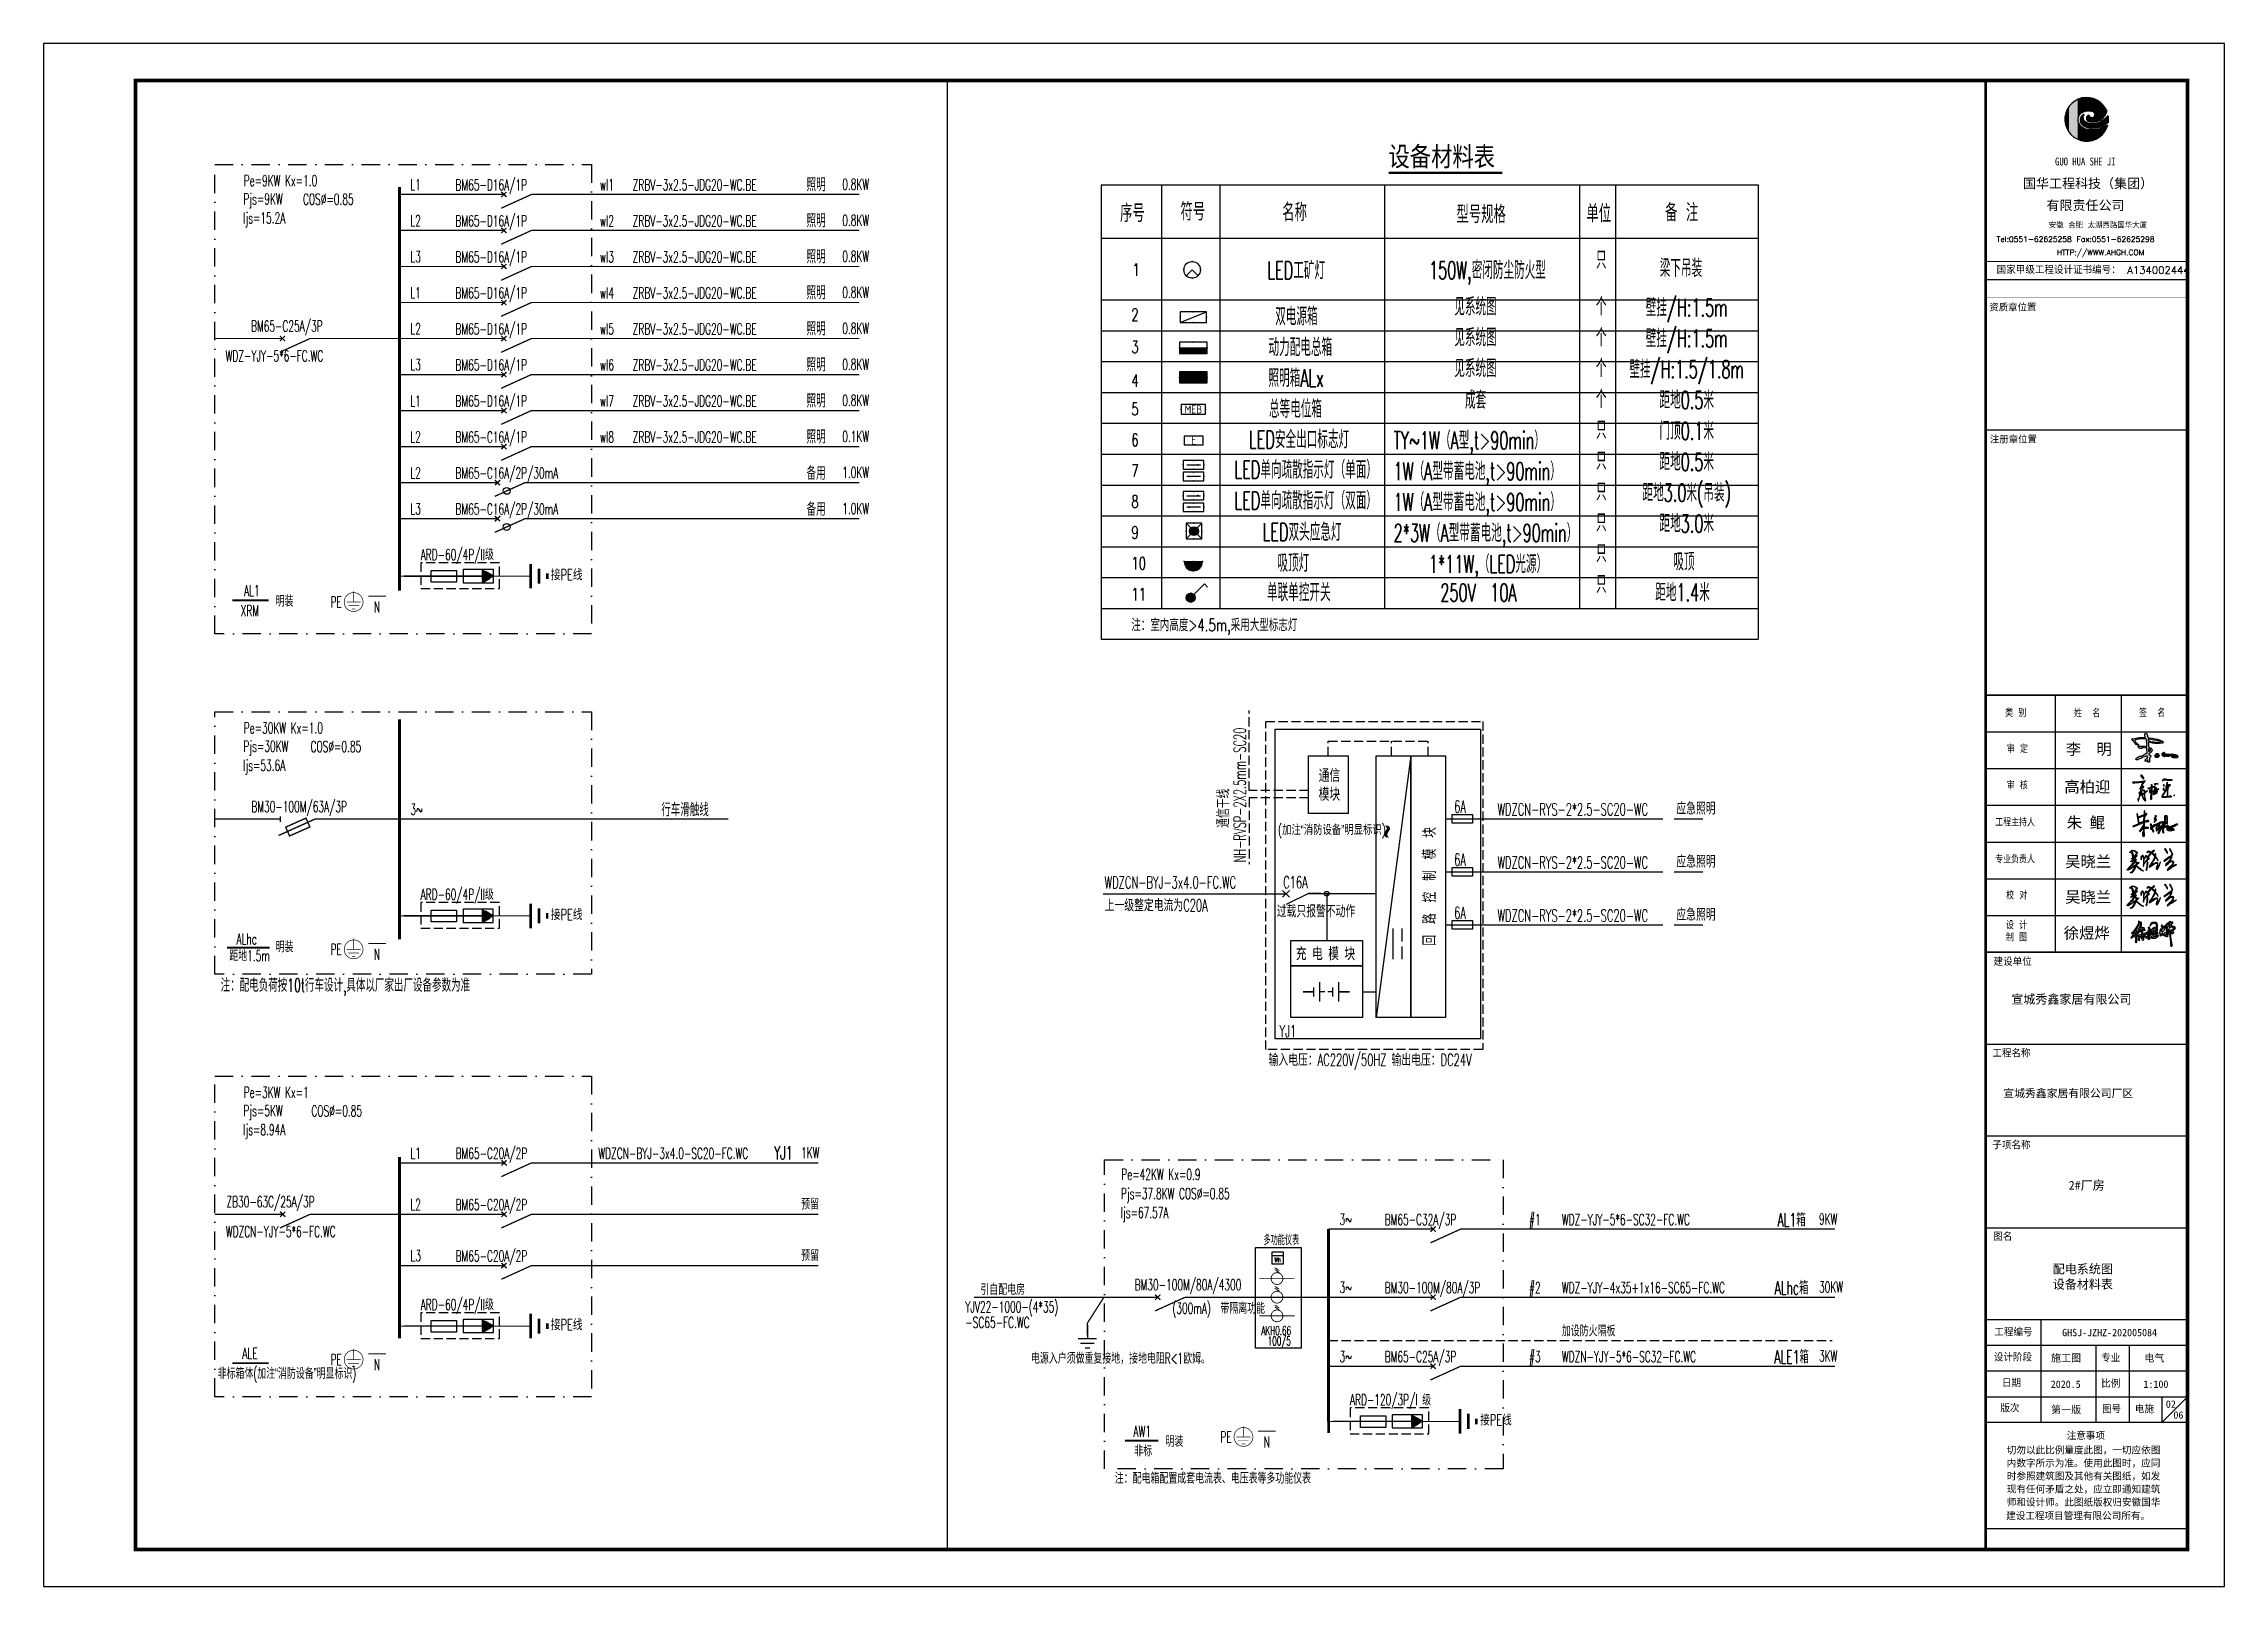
# Model space of a CAD drawing. Extents: x 1162612 to 1711260, y -157368 to 197905.
# Drawn here: x 1604543 to 1663943, y 109229 to 151229 of the extents above; entities that cross this region are included whole.
import ezdxf
from ezdxf.enums import TextEntityAlignment as Align

# ---------------------------------------------------------------- set-up
doc = ezdxf.new("R2010")
doc.units = 0
doc.header["$LTSCALE"] = 1000
doc.header["$MEASUREMENT"] = 0
for name, pattern in [('__DASH', [0.35, 0.25, -0.1]), ('ACAD_ISO02W100', [15, 12, -3]), ('CONTINOUS', [0]), ('DASH', [0.35, 0.25, -0.1]), ('DASHDOTX2', [2, 1, -0.5, 0, -0.5]), ('PHANTOM2', [31.75, 15.875, -3.175, 3.175, -3.175, 3.175, -3.175])]:
    doc.linetypes.add(name, pattern=pattern)
doc.layers.get('0').update_dxf_attribs({"linetype": 'CONTINUOUS'})
for name, color, linetype in [('1', 7, 'CONTINUOUS'), ('ABDE_SYS', 7, 'CONTINUOUS'), ('DOTLN', 2, 'CONTINUOUS'), ('E-SB', 3, 'CONTINUOUS'), ('E-电气标注', 4, 'CONTINUOUS'), ('ELEMENT', 3, 'CONTINUOUS'), ('EQUIP', 3, 'CONTINUOUS'), ('EQUIP-照明', 3, 'CONTINUOUS'), ('EQUIP-箱柜', 3, 'CONTINUOUS'), ('LZQ', 200, 'CONTINUOUS'), ('PP-PM-TK', 7, 'CONTINUOUS'), ('PUB_TEXT', 7, 'CONTINUOUS'), ('PUB_TITLE', 4, 'CONTINUOUS'), ('SIG_TEXT', 7, 'CONTINUOUS'), ('TEL_SYMB', 3, 'CONTINUOUS'), ('TEL_TEXT', 7, 'CONTINUOUS'), ('TEL_TITLE', 7, 'CONTINUOUS'), ('WALL', 9, 'CONTINUOUS'), ('WIRE-母线', 6, 'CONTINUOUS'), ('WIRE-照明', 1, 'CONTINUOUS'), ('WIRE-系统', 4, 'CONTINUOUS'), ('XTT', 3, 'CONTINUOUS'), ('ZXP', 7, 'CONTINUOUS'), ('电气', 7, 'CONTINUOUS'), ('签名', 255, 'CONTINUOUS'), ('系统层', 7, 'CONTINUOUS')]:
    doc.layers.add(name, color=color, linetype=linetype)
doc.styles.add('-宋体', font='', dxfattribs={"width": 0.8})
doc.styles.add('-黑体', font='simhei.ttf', dxfattribs={"width": 0.8})
doc.styles.add('_COMPLEX', font='complex_.ttf', dxfattribs={"width": 0.6})
doc.styles.add('_GBENOR', font='GBENOR.shx')
doc.styles.add('_TCH_LABEL', font='COMPLEX', dxfattribs={"bigfont": 'GBCBIG'})
doc.styles.add('HZTXT', font='txt', dxfattribs={"width": 0.7, "height": 300, "bigfont": 'HZTXT'})
doc.styles.add('IDQSTYLE', font='simplex.shx', dxfattribs={"width": 0.7, "bigfont": 'hztxt.shx'})
doc.styles.get("Standard").update_dxf_attribs({"font": 'gbenor.shx', "bigfont": 'gbcbig.shx'})
doc.styles.add('STY15', font='COMPLEX.shx', dxfattribs={"width": 0.8, "bigfont": 'HZTXT.shx'})
doc.styles.add('STY53', font='COMPLEX', dxfattribs={"width": 0.6, "bigfont": 'HZTXT'})
doc.styles.add('STYLE1', font='simhei.ttf', dxfattribs={"width": 0.8})
doc.styles.add('TQ', font='txt.shx', dxfattribs={"width": 0.8, "bigfont": 'hztxt.shx'})
doc.styles.add('TXT', font='ros.shx', dxfattribs={"width": 0.8, "height": 300, "bigfont": 'hzs.shx'})
doc.styles.add('新宋体', font='', dxfattribs={"width": 0.8})
doc.styles.get('-宋体').set_extended_font_data('SimSun')
doc.styles.get('新宋体').set_extended_font_data('NSimSun')

msp = doc.modelspace()

# ---------------------------------------------------------------- texts
at = {"color": 7, "style": 'TXT', "width": 0.55}
msp.add_text('~', height=891, rotation=90, dxfattribs=at).set_placement((1641565, 129587, 10835))
at = {"layer": 'ABDE_SYS', "color": 3, "linetype": 'CONTINUOUS', "style": 'STY15'}
for s, height, width, p in [('序号', 481.2, 0.7, (1633863, 146371)), ('符号', 481.2, 0.7, (1635510, 146414)), ('名称', 481.2, 0.7, (1638281, 146395)), ('型号规格', 481.2, 0.7, (1643025, 146340)), ('单位', 481.2, 0.7, (1646565, 146361)), ('备 注', 481.2, 0.7, (1648709, 146389)), ('1', 337, 0.7, (1634200, 144908)), ('LED工矿灯', 481.2, 0.6, (1637877, 144814)), ('150W,密闭防尘防火型', 481.19, 0.6, (1642279, 144821)), ('梁下吊装', 481.2, 0.6, (1648565, 144873)), ('2', 337, 0.7, (1634169, 143681)), ('双电源箱', 481.2, 0.6, (1638090, 143562, 0)), ('动力配电总箱', 481.2, 0.6, (1637907, 142722, 0)), ('3', 337, 0.7, (1634169, 142804)), ('4', 337, 0.7, (1634169, 141888)), ('照明箱ALx', 481.2, 0.6, (1637907, 141882, 0)), ('5', 337, 0.7, (1634169, 141112)), ('总等电位箱', 481.2, 0.6, (1637920, 141042, 0)), ('6', 337, 0.7, (1634169, 140272)), ('LED安全出口标志灯  ', 481.19, 0.6, (1637377, 140211)), ('TY~1W（A型,t>90min）', 481.19, 0.6, (1641315, 140188)), ('7', 337, 0.7, (1634169, 139432)), ('LED单向疏散指示灯（单面）  ', 481.19, 0.6, (1636980, 139389)), ('1W（A型带蓄电池,t>90min）', 481.19, 0.6, (1641315, 139348)), ('LED单向疏散指示灯（双面）  ', 481.19, 0.6, (1636980, 138549)), ('1W（A型带蓄电池,t>90min）', 481.19, 0.6, (1641315, 138508)), ('8', 337, 0.7, (1634169, 138592)), ('9', 337, 0.7, (1634169, 137752)), ('LED双头应急灯  ', 481.2, 0.6, (1637748, 137691)), ('2*3W（A型带蓄电池,t>90min）', 481.19, 0.6, (1641315, 137668)), ('10', 336.8, 0.7, (1634169, 136912)), ('吸顶灯', 481.2, 0.6, (1638150, 136849)), ('1*11W,（LED光源）', 481.19, 0.6, (1642276, 136820)), ('吸顶', 481.2, 0.6, (1648935, 136884)), ('吸顶', 481.2, 0.6, (1648935, 136884)), ('11', 336.8, 0.7, (1634169, 136072)), ('单联单控开关  ', 481.2, 0.6, (1637867, 136049)), ('250V  10A', 481.2, 0.6, (1642588, 136042)), ('距地1.4米', 481.2, 0.6, (1648443, 136046)), ('注：室内高度>4.5m,采用大型标志灯', 336.84, 0.7, (1634169, 135232))]:
    msp.add_text(s, height=height, dxfattribs=dict(at, width=width)).set_placement(p)
at = {"layer": 'ABDE_SYS', "color": 3, "linetype": 'CONTINUOUS', "style": 'STY15', "width": 0.6}
for s, height, p in [('只', 481, (1646969, 145100)), ('见系统图', 481.2, (1643545, 143828)), ('个', 481, (1646969, 143832)), ('壁挂/H:1.5m', 481.2, (1649299, 143803)), ('见系统图', 481.2, (1643545, 142988)), ('个', 481, (1646969, 142992)), ('壁挂/H:1.5m', 481.2, (1649299, 142963)), ('见系统图', 481.2, (1643545, 142148)), ('个', 481, (1646969, 142152)), ('壁挂/H:1.5/1.8m', 481.19, (1649299, 142123)), ('成套', 481.2, (1643549, 141285)), ('个', 481, (1646969, 141312)), ('距地0.5米', 481.2, (1649299, 141283)), ('只', 481, (1646973, 140472)), ('门顶0.1米', 481.2, (1649299, 140443)), ('只', 481, (1646973, 139632)), ('距地0.5米', 481.2, (1649299, 139603)), ('只', 481, (1646973, 138792)), ('距地3.0米(吊装)', 481.2, (1649299, 138763)), ('只', 481, (1646973, 137952)), ('距地3.0米', 481.2, (1649299, 137923)), ('只', 481, (1646973, 137112)), ('只', 481, (1646973, 136272))]:
    msp.add_text(s, height=height, dxfattribs=at).set_placement(p, align=Align.CENTER)
at = {"layer": 'PUB_TEXT', "color": 2, "style": 'STYLE1', "width": 0.8}
msp.add_text('GUO HUA SHE JI', height=216, dxfattribs=at).set_placement((1659331, 147912))
at = {"layer": 'PUB_TEXT', "color": 7, "ltscale": 10, "style": 'STY53', "width": 0.6}
for s, height, p in [('Pe=9KW Kx=1.0', 300, (1609992, 147350)), ('L1', 300, (1614533, 147238)), ('BM65-D16A/1P', 300, (1615761, 147234)), ('wl1', 300, (1619694, 147235)), ('ZRBV-3x2.5-JDG20-WC.BE', 300, (1620587, 147234)), ('0.8KW', 300, (1626297, 147249)), ('Pjs=9KW', 300, (1609983, 146851)), ('COS%%C=0.85', 300, (1611607, 146843)), ('Ijs=15.2A', 300, (1609977, 146333)), ('L2', 300, (1614533, 146257)), ('BM65-D16A/1P', 300, (1615761, 146253)), ('wl2', 300, (1619694, 146254)), ('ZRBV-3x2.5-JDG20-WC.BE', 300, (1620587, 146253)), ('0.8KW', 300, (1626297, 146268)), ('L3', 300, (1614533, 145277)), ('BM65-D16A/1P', 300, (1615761, 145273)), ('wl3', 300, (1619694, 145273)), ('ZRBV-3x2.5-JDG20-WC.BE', 300, (1620587, 145273)), ('0.8KW', 300, (1626297, 145288)), ('L1', 300, (1614533, 144296)), ('BM65-D16A/1P', 300, (1615761, 144292)), ('wl4', 300, (1619694, 144293)), ('ZRBV-3x2.5-JDG20-WC.BE', 300, (1620587, 144292)), ('0.8KW', 300, (1626297, 144307)), ('BM65-C25A/3P', 300, (1610192, 143390)), ('L2', 300, (1614533, 143315)), ('BM65-D16A/1P', 300, (1615761, 143311)), ('wl5', 300, (1619694, 143312)), ('ZRBV-3x2.5-JDG20-WC.BE', 300, (1620587, 143311)), ('0.8KW', 300, (1626297, 143326)), ('WDZ-YJY-5*6-FC.WC', 300, (1609501, 142579)), ('L3', 300, (1614533, 142335)), ('BM65-D16A/1P', 300, (1615761, 142331)), ('wl6', 300, (1619694, 142331)), ('ZRBV-3x2.5-JDG20-WC.BE', 300, (1620587, 142331)), ('0.8KW', 300, (1626297, 142346)), ('L1', 300, (1614533, 141354)), ('BM65-D16A/1P', 300, (1615761, 141350)), ('wl7', 300, (1619694, 141351)), ('ZRBV-3x2.5-JDG20-WC.BE', 300, (1620587, 141350)), ('0.8KW', 300, (1626297, 141365)), ('L2', 300, (1614533, 140373)), ('BM65-C16A/1P', 300, (1615761, 140369)), ('wl8', 300, (1619694, 140370)), ('ZRBV-3x2.5-JDG20-WC.BE', 300, (1620587, 140369)), ('0.1KW', 300, (1626297, 140384)), ('L2', 300, (1614533, 139393)), ('BM65-C16A/2P/30mA', 300, (1615761, 139389)), ('1.0KW', 300, (1626297, 139404)), ('L3', 300, (1614533, 138412)), ('BM65-C16A/2P/30mA', 300, (1615761, 138408)), ('1.0KW', 300, (1626297, 138423)), ('ARD-60/4P/II级', 300, (1614815, 137169)), ('AL1', 300, (1610003, 136184)), ('明装', 300, (1610864, 135902)), ('XRM', 300, (1609912, 135641)), ('Pe=30KW Kx=1.0', 300, (1609992, 132449)), ('Pjs=30KW', 300, (1609983, 131950)), ('COS%%C=0.85', 300, (1611814, 131942)), ('Ijs=53.6A', 300, (1609977, 131432)), ('BM30-100M/63A/3P', 300, (1610201, 130307)), ('3~', 300, (1614533, 130233)), ('6A', 330, (1642963, 130292, 2889)), ('WDZCN-RYS-2*2.5-SC20-WC', 330, (1644145, 130215, 7223)), ('应急照明', 330, (1649015, 130241, 10835)), ('6A', 330, (1642963, 128847, 2889)), ('WDZCN-RYS-2*2.5-SC20-WC', 330, (1644145, 128771, 7223)), ('应急照明', 330, (1649015, 128796, 10835)), ('WDZCN-BYJ-3x4.0-FC.WC', 330, (1633444, 128228, 15022)), ('C16A', 330, (1638306, 128233, 10835)), ('ARD-60/4P/II级', 300, (1614813, 127919)), ('上一级整定电流为C20A', 330, (1633444, 127605, 15022)), ('过载只报警不动作', 330, (1638131, 127442, 10835)), ('6A', 330, (1642963, 127403, 2889)), ('应急照明', 330, (1649015, 127352, 10835)), ('WDZCN-RYS-2*2.5-SC20-WC', 330, (1644145, 127326, 7223)), ('距地1.5m', 300, (1609603, 126251)), ('ALhc', 300, (1609797, 126703)), ('明装', 300, (1610862, 126491)), ('注：配电负荷按10t行车设计,具体以厂家出厂设备参数为准', 360, (1609365, 125416)), ('YJ1', 330, (1638206, 124178)), ('输入电压：AC220V/50HZ 输出电压：DC24V', 330, (1637909, 123397)), ('Pe=3KW Kx=1', 300, (1609992, 122529)), ('Ijs=8.94A', 300, (1609977, 121512)), ('Pjs=5KW', 300, (1609983, 122030)), ('COS%%C=0.85', 300, (1611836, 122022)), ('BM65-C20A/2P', 300, (1615764, 120868)), ('1KW', 300, (1625177, 120883)), ('L1', 300, (1614536, 120872)), ('WDZCN-BYJ-3x4.0-SC20-FC.WC', 300, (1619654, 120868)), ('Pe=42KW Kx=0.9', 300, (1633895, 120295, 15022)), ('Pjs=37.8KW COS%%C=0.85', 300, (1633886, 119773, 15022)), ('ZB30-63C/25A/3P', 300, (1609525, 119550)), ('L2', 300, (1614536, 119475)), ('BM65-C20A/2P', 300, (1615764, 119471)), ('预留', 300, (1625177, 119486)), ('Ijs=67.57A', 300, (1633880, 119255, 15022)), ('BM65-C32A/3P', 300, (1641071, 119066, 15022)), ('#1', 300, (1645004, 119066, 15022)), ('WDZCN-YJY-5*6-FC.WC', 300, (1609506, 118739)), ('3~', 300, (1639841, 119070, 15022)), ('WDZ-YJY-5*6-SC32-FC.WC', 300, (1645897, 119066, 15022)), ('9KW', 300, (1652902, 119081, 15022)), ('L3', 300, (1614536, 118078)), ('BM65-C20A/2P', 300, (1615764, 118074)), ('预留', 300, (1625177, 118089)), ('多功能仪表', 240, (1637771, 118527, 15022)), ('ARD-60/4P/II级', 300, (1614815, 116752)), ('3~', 300, (1639841, 117216, 15022)), ('BM30-100M/80A/3P', 300, (1641071, 117212, 15022)), ('#2', 300, (1645004, 117212, 15022)), ('WDZ-YJY-4x35+1x16-SC65-FC.WC', 300, (1645897, 117212, 15022)), ('30KW', 300, (1652902, 117227, 15022)), ('AKH0.66', 240, (1637712, 116072, 15022)), ('100/5', 240, (1637886, 115789, 15022)), ('加设防火隔板', 300, (1645897, 116035, 15022)), ('ALE', 300, (1609957, 115420)), ('3~', 300, (1639841, 115336, 15022)), ('BM65-C25A/3P', 300, (1641071, 115332, 15022)), ('#3', 300, (1645004, 115333, 15022)), ('WDZN-YJY-5*6-SC32-FC.WC', 300, (1645897, 115332, 15022)), ('3KW', 300, (1652902, 115347, 15022)), ('非标箱体(加注“消防设备”明显标识)', 300, (1609284, 114877)), ('ARD-120/3P/I 级', 300, (1640125, 114158, 15022)), ('AW1', 300, (1634228, 113301, 15022)), ('非标', 300, (1634252, 112767, 15022)), ('明装', 300, (1635102, 113028, 15022)), ('注：配电箱配置成套电流表、电压表等多功能仪表', 300, (1633720, 112025, 15022))]:
    msp.add_text(s, height=height, dxfattribs=at).set_placement(p)
for s, p in [('照明', (1625585, 147399)), ('照明', (1625585, 146418)), ('照明', (1625585, 145437)), ('照明', (1625585, 144457)), ('照明', (1625585, 143476)), ('照明', (1625585, 142495)), ('照明', (1625585, 141514)), ('照明', (1625585, 140534)), ('备用', (1625585, 139553)), ('备用', (1625585, 138572)), ('行车滑触线', (1622015, 130392)), ('YJ1', (1624692, 121033)), ('AL1箱', (1652155, 119230)), ('ALhc箱', (1652155, 117376)), ('ALE1箱', (1652155, 115497))]:
    msp.add_text(s, height=360, dxfattribs=at).set_placement(p, align=Align.MIDDLE)
at = {"layer": 'PUB_TEXT', "color": 2}
for s, height, style, p in [('国华工程科技（集团）', 260, '-黑体', (1658457, 147295)), ('有限责任公司', 260, '-黑体', (1659096, 146698)), ('安徽', 150, 'TQ', (1659160, 146206)), ('合肥', 150, 'TQ', (1659689, 146206)), ('太湖西路国华大厦', 150, 'TQ', (1660217, 146206)), ('Tel:0551-62625258 Fax:0551-62625298', 150, 'TQ', (1657741, 145830)), ('    HTTP://WWW.AHGH.COM', 150, 'TQ', (1658796, 145469)), ('国家甲级工程设计证书编号： A134002444', 200, 'TQ', (1657741, 144963)), ('资质章位置', 190, 'TQ', (1657541, 143942)), ('注册章位置', 190, 'TQ', (1657555, 140349)), ('建设单位', 200, 'TQ', (1657656, 126126)), ('工程名称', 200, 'TQ', (1657623, 123635)), ('子项名称', 200, 'TQ', (1657623, 121134)), ('图名', 200, 'TQ', (1657647, 118641)), ('工程编号', 200, 'TQ', (1657677, 116042)), ('设计阶段', 200, 'TQ', (1657664, 115356)), ('专业', 200, 'TQ', (1660588, 115339)), ('日期', 200, 'TQ', (1657882, 114656)), ('比例', 200, 'TQ', (1660588, 114639)), ('版次', 200, 'TQ', (1657843, 113970)), ('图号', 200, 'TQ', (1660611, 113947)), ('电施', 200, 'TQ', (1661506, 113946)), ('切勿以此比例量度此图，一切应依图', 193.6, 'TQ', (1658017, 112825)), ('注意事项', 193.6, 'TQ', (1659647, 113221)), ('时参照建筑图及其他有关图纸，如发', 193.6, 'TQ', (1658017, 112116)), ('内数字所示为准。使用此图时，应同', 193.6, 'TQ', (1658017, 112471)), ('现有任何矛盾之处，应立即通知建筑', 193.6, 'TQ', (1658017, 111761)), ('建设工程项目管理有限公司所有。', 193.6, 'TQ', (1657999, 111037)), ('师和设计师。此图纸版权归安徽国华', 193.6, 'TQ', (1658017, 111406))]:
    msp.add_text(s, height=height, dxfattribs=dict(at, style=style)).set_placement(p)
at = {"layer": 'PUB_TEXT', "color": 7, "ltscale": 10, "style": 'STY53', "width": 0.6}
for s, p in [('PE', (1612513, 135876)), ('N', (1613624, 135741)), ('PE', (1612513, 126420)), ('N', (1613624, 126285)), ('PE', (1612513, 115251)), ('N', (1613624, 115116)), ('PE', (1636751, 113147)), ('N', (1637862, 113012))]:
    msp.add_text(s, height=300, dxfattribs=at).set_placement(p, align=Align.CENTER)
for s, height, rotation, p in [('NH-RVSP-2X2.5mm-SC20', 330, 90, (1637290, 128936, 10832)), ('通信干线', 330, 90, (1636840, 129878, 10832)), ('YJV22-1000-(4*35)', 300, 360, (1629649, 116688, 15022)), ('引自配电房', 300, 360, (1630060, 117163, 15022)), ('-SC65-FC.WC', 300, 360, (1629650, 116263, 15022)), ('(300mA)', 300, 360, (1635288, 116650, 15022)), ('带隔离功能', 300, 360, (1636597, 116652, 15022)), ('电源入户须做重复接地，接地电阻R<1欧姆。', 300, 360, (1631437, 115290, 15022))]:
    msp.add_text(s, height=height, rotation=rotation, dxfattribs=at).set_placement(p)
msp.add_text('BM30-100M/80A/4300', height=300, rotation=360, dxfattribs=at).set_placement((1635714, 117289), align=Align.CENTER)
at = {"layer": 'PUB_TEXT', "color": 2, "char_height": 200, "width": 1679.83, "attachment_point": 1, "style": 'TQ'}
for s, insert in [('类 别', (1657972, 133102)), ('姓  名', (1659846, 133095)), ('签  名', (1661618, 133103)), ('审 定', (1658016, 132122)), ('审 核', (1658014, 131130)), ('工程主持人', (1657702, 130123)), ('专业负责人', (1657701, 129119)), ('校 对', (1658000, 128134)), ('设 计 \\P制 图', (1657994, 127322))]:
    msp.add_mtext(s, dxfattribs=dict(at, insert=insert))
at = {"layer": 'PUB_TITLE', "color": 255, "style": '-黑体'}
for s, height, p in [('宣城秀鑫家居有限公司', 240, (1658140, 125091)), ('宣城秀鑫家居有限公司厂区', 216, (1657924, 122545)), ('2#厂房', 240, (1659703, 120027)), ('GHSJ-JZHZ-202005084', 200, (1659524, 116039)), ('施工图', 200, (1659220, 115346)), ('电气', 200, (1661763, 115346)), ('2020.5', 200, (1659213, 114632)), ('1:100', 200, (1661739, 114633)), ('第一版', 200, (1659224, 113940)), ('02', 200, (1662349, 114091)), ('06', 200, (1662556, 113794))]:
    msp.add_text(s, height=height, dxfattribs=at).set_placement(p)
at = {"layer": 'PUB_TITLE', "color": 6, "style": '-黑体'}
for s, p in [('配电系统图', (1659269, 117748)), ('设备材料表', (1659269, 117332))]:
    msp.add_text(s, height=240, dxfattribs=at).set_placement(p)
at = {"layer": 'TEL_TEXT', "color": 1, "style": '新宋体', "width": 0.8}
msp.add_text('设备材料表', height=531.6, dxfattribs=at).set_placement((1641177, 147892))
at = {"layer": 'TEL_TEXT', "color": 7}
for s, height, style, width, p in [('接PE线', 300, 'HZTXT', 0.65, (1618361, 136618)), ('(加注“消防设备”明显标识)', 270, 'IDQSTYLE', 0.7, (1638162, 129688)), ('接PE线', 300, 'HZTXT', 0.65, (1618360, 127369)), ('接PE线', 300, 'HZTXT', 0.65, (1618361, 116202)), ('接PE线', 300, 'HZTXT', 0.65, (1643671, 113608, 15022))]:
    msp.add_text(s, height=height, dxfattribs=dict(at, style=style, width=width)).set_placement(p)
at = {"layer": 'ZXP', "color": 2, "style": '-宋体', "width": 0.7}
for s, p in [('通信', (1639272, 131159, 7223)), ('模块', (1639272, 130648, 7223)), ('充 电 模 块 ', (1638651, 126309, 3756))]:
    msp.add_text(s, height=308, dxfattribs=at).set_placement(p)
msp.add_text('回  路  控  制  模  块', height=308, rotation=90, dxfattribs=at).set_placement((1642436, 126671, 7223))
at = {"layer": '签名', "linetype": 'CONTINUOUS', "style": '-黑体'}
for s, p in [('李  明', (1659625, 131869)), ('高柏迎', (1659584, 130843)), ('朱 鲲', (1659649, 129869)), ('吴晓兰', (1659609, 128810)), ('吴晓兰', (1659609, 127843)), ('徐煜烨', (1659568, 126864))]:
    msp.add_text(s, height=306, dxfattribs=at).set_placement(p)

# ---------------------------------------------------------------- blocks, each defined once
blk = doc.blocks.new('*X21')
at = {"color": 0}
for p, q in [((-250, 33), (-83, 200)), ((-250, 68), (-118, 200)), ((-250, 104), (-154, 200)), ((-250, 139), (-189, 200)), ((-250, 174), (-224, 200)), ((-247, 0), (-47, 200)), ((-212, 0), (-12, 200)), ((-177, 0), (23, 200)), ((-141, 0), (59, 200)), ((-106, 0), (94, 200)), ((-71, 0), (129, 200)), ((-35, 0), (165, 200)), ((0, 0), (200, 200)), ((35, 0), (235, 200)), ((71, 0), (250, 179)), ((106, 0), (250, 144)), ((141, 0), (250, 109)), ((177, 0), (250, 73)), ((212, 0), (250, 38)), ((247, 0), (250, 3))]:
    blk.add_line(p, q, dxfattribs=at)
blk = doc.blocks.new('$EQUIP$00001421')
for p, q in [((0.75, 0.6), (-0.75, 0.6)), ((-0.75, 0.6), (-0.75, 0)), ((-0.75, 0), (0.75, 0)), ((0.75, 0), (0.75, 0.6))]:
    blk.add_line(p, q)
at = {"const_width": 0.6}
blk.add_lwpolyline([(-0.75, 0.3), (0.75, 0.3)], dxfattribs=at)
for p in [(-0.75, 0.3), (0, 0.6), (0, 0), (0.75, 0.3)]:
    blk.add_point(p)
at = {"xscale": 0.00300000000061118, "yscale": 0.00300000000061118, "zscale": 0.003}
blk.add_blockref('*X21', (0, 0), dxfattribs=at)
at = {"style": '_TCH_LABEL', "flags": 9}
blk.add_attdef('A', (0, 0), '', height=0.00002, dxfattribs=at)
blk = doc.blocks.new('*X11')
at = {"color": 0}
for p, q in [((-250, 33), (-183, 100)), ((-250, 68), (-218, 100)), ((-247, 0), (-147, 100)), ((-212, 0), (-112, 100)), ((-177, 0), (-77, 100)), ((-141, 0), (-41, 100)), ((-106, 0), (-6, 100)), ((-71, 0), (29, 100)), ((-35, 0), (65, 100)), ((0, 0), (100, 100)), ((35, 0), (135, 100)), ((71, 0), (171, 100)), ((106, 0), (206, 100)), ((141, 0), (241, 100)), ((177, 0), (250, 73)), ((212, 0), (250, 38)), ((247, 0), (250, 3))]:
    blk.add_line(p, q, dxfattribs=at)
blk = doc.blocks.new('$EQUIP$00001414')
for p, q in [((0.75, 0.6), (-0.75, 0.6)), ((-0.75, 0.6), (-0.75, 0)), ((-0.75, 0.3), (0.75, 0.3)), ((-0.75, 0), (0.75, 0)), ((0.75, 0), (0.75, 0.6))]:
    blk.add_line(p, q)
at = {"const_width": 0.3}
blk.add_lwpolyline([(-0.75, 0.15), (0.75, 0.15)], dxfattribs=at)
for p in [(-0.75, 0.3), (0, 0.6), (0, 0), (0.75, 0.3)]:
    blk.add_point(p)
at = {"xscale": 0.00300000000061118, "yscale": 0.00300000000061118, "zscale": 0.003}
blk.add_blockref('*X11', (0, 0), dxfattribs=at)
at = {"style": '_TCH_LABEL', "flags": 9}
blk.add_attdef('A', (0, 0), '', height=0.00002, dxfattribs=at)
blk = doc.blocks.new('$EQUIP$00002700')
for p, q in [((-0.75, 0.6), (-0.75, 0)), ((0.75, 0.6), (-0.75, 0.6)), ((-0.75, 0), (0.75, 0)), ((0.75, 0), (0.75, 0.6))]:
    blk.add_line(p, q)
at = {"const_width": 0.04}
blk.add_lwpolyline([(-0.75, 0.6), (-0.75, 0), (0.75, 0), (0.75, 0.6), (-0.75, 0.6), (-0.75, 0)], dxfattribs=at)
for p in [(-0.75, 0.3), (0, 0.6), (0, 0), (0.75, 0.3)]:
    blk.add_point(p)
at = {"color": 7}
blk.add_attdef('$TEXT$', text='', height=0.5, dxfattribs=at).set_placement((0, 0.3), align=Align.MIDDLE_CENTER)
blk = doc.blocks.new('$EQUIP$00002831')
for q in [(-0.35, -0.35), (0.35, -0.35)]:
    blk.add_line((0, 0), q)
at = {"const_width": 0.04}
blk.add_lwpolyline([(0.5, 0, 1), (-0.5, 0, 1), (0.5, 0, -2.700563)], format="xyb", dxfattribs=at)
blk.add_circle((0, 0), 0.5)
for p in [(-0.5, 0), (0, 0.5), (0.5, 0), (0, -0.5)]:
    blk.add_point(p)
blk = doc.blocks.new('$EQUIP$00002942')
for p, q in [((-0.75, 0.6), (-0.75, 0)), ((-0.75, 0), (0.75, 0.6)), ((0.75, 0.6), (-0.75, 0.6)), ((-0.75, 0), (0.75, 0)), ((0.75, 0), (0.75, 0.6))]:
    blk.add_line(p, q)
at = {"const_width": 0.04}
blk.add_lwpolyline([(-0.75, 0.6), (-0.75, 0), (0.75, 0), (0.75, 0.6), (-0.75, 0.6), (-0.75, 0)], dxfattribs=at)
for p in [(-0.75, 0.3), (0, 0.6), (0, 0), (0.75, 0.3)]:
    blk.add_point(p)
blk = doc.blocks.new('_LINKPT1')
blk.add_line((0, 0), (0, 0))
blk = doc.blocks.new('_Y41NTT')
for p, q in [((0.6, 0.55), (-0.6, 0.55)), ((-0.6, 0.55), (-0.6, 0)), ((-0.6, 0), (0.6, 0)), ((0.6, 0), (0.6, 0.55))]:
    blk.add_line(p, q)
at = {"xscale": 0.002, "yscale": 0.002, "zscale": 0.002}
for p in [(-0.6, 0.25), (0, 0.55), (0, 0), (0.6, 0.25)]:
    blk.add_blockref('_LINKPT1', p, dxfattribs=at)
at = {"style": '_GBENOR', "width": 0.8, "flags": 8}
blk.add_attdef('$TEXT$', text='', height=0.6, dxfattribs=at).set_placement((0.01, 0.31), align=Align.MIDDLE_CENTER)
at = {"flags": 9}
blk.add_attdef('A', (0, 0), '', height=0.00002, dxfattribs=at)
blk = doc.blocks.new('$EQUIP$00001687')
for p, q in [((0.72, 0.6), (-0.72, 0.6)), ((-0.72, 0.6), (-0.72, 0)), ((-0.72, 0), (0.72, 0)), ((0.72, 0), (0.72, 0.6))]:
    blk.add_line(p, q)
at = {"color": 7}
blk.add_line((-0.48, 0.3), (0.48, 0.3), dxfattribs=at)
for p in [(-0.72, 0.3), (0, 0.6), (0, 0), (0.72, 0.3)]:
    blk.add_point(p)
blk.add_solid([(0.24, 0.23), (0.53, 0.3), (0.24, 0.37)])
blk = doc.blocks.new('$EQUIP$00001167')
for p, q in [((-0.43, 0.43), (0.43, -0.43)), ((-0.43, -0.43), (0.43, 0.43))]:
    blk.add_line(p, q)
blk.add_lwpolyline([(-0.5, 0.5), (-0.5, -0.5), (0.5, -0.5), (0.5, 0.5)], close=True)
blk.add_circle((0, 0), 0.275)
for p in [(-0.5, 0), (0, 0.5), (0.5, 0), (0, -0.5)]:
    blk.add_point(p)
for points in [[(-0.24, 0.14), (0.24, 0.14), (-0.27, 0), (0.27, 0)], [(-0.24, -0.14), (0.24, -0.14), (-0.27, 0), (0.27, 0)], [(-0.14, 0.24), (0.14, 0.24), (-0.24, 0.14), (0.24, 0.14)], [(0, 0.27), (0, 0.27), (-0.14, 0.24), (0.14, 0.24)], [(-0.14, -0.24), (0.14, -0.24), (-0.24, -0.14), (0.24, -0.14)], [(0, -0.27), (0, -0.27), (-0.14, -0.24), (0.14, -0.24)]]:
    blk.add_solid(points)
at = {"flags": 9}
blk.add_attdef('A', (0, 0), '', height=0.00002, dxfattribs=at)
blk = doc.blocks.new('$EQUIP$00001205')
for p, q in [((0.147, 0.356), (0.625, 0.833)), ((0.625, 0.833), (0.766, 0.692))]:
    blk.add_line(p, q)
blk.add_circle((0, 0.208), 0.208)
for p in [(-0.208, 0.208), (0, 0.417), (0, 0), (0.208, 0.208)]:
    blk.add_point(p)
for points in [[(-0.18, 0.312), (0.18, 0.312), (-0.208, 0.208), (0.208, 0.208)], [(-0.18, 0.104), (0.18, 0.104), (-0.208, 0.208), (0.208, 0.208)], [(-0.104, 0.389), (0.104, 0.389), (-0.18, 0.312), (0.18, 0.312)], [(-0.104, 0.028), (0.104, 0.028), (-0.18, 0.104), (0.18, 0.104)], [(0, 0.417), (0, 0.417), (-0.104, 0.389), (0.104, 0.389)], [(0, 0), (0, 0), (-0.104, 0.028), (0.104, 0.028)]]:
    blk.add_solid(points)
at = {"flags": 9}
blk.add_attdef('A', (0, 0), '', height=0.00002, dxfattribs=at)
blk = doc.blocks.new('$EQUIP$00001168')
blk.add_line((-0.5, 0), (0.5, 0))
blk.add_arc((0, 0), 0.5, 180, 0)
for p in [(-0.5, 0), (0, 0), (0.5, 0), (0, -0.5)]:
    blk.add_point(p)
for points in [[(0.43, -0.25), (-0.43, -0.25), (0.5, 0), (-0.5, 0)], [(0.25, -0.43), (-0.25, -0.43), (0.43, -0.25), (-0.43, -0.25)], [(0, -0.5), (0, -0.5), (0.25, -0.43), (-0.25, -0.43)]]:
    blk.add_solid(points)
at = {"flags": 9}
blk.add_attdef('A', (0, 0), '', height=0.00002, dxfattribs=at)
blk = doc.blocks.new('$ELEMENT$00000454')
at = {"const_width": 0.0233}
for points in [[(0, 0), (0, -0.375)], [(-0.25, -0.375), (0.25, -0.375)], [(-0.188, -0.5), (0.188, -0.5)], [(-0.062, -0.625), (0.062, -0.625)]]:
    blk.add_lwpolyline(points, dxfattribs=at)
blk.add_lwpolyline([(0, -0.04, 1), (0, -0.707, 1), (0, -0.04, 1)], format="xyb", dxfattribs=at)
at = {"flags": 9}
blk.add_attdef('S', (0, 0), '', height=0.00000667, dxfattribs=at)
blk = doc.blocks.new('$ELEMENT$00000497')
at = {"const_width": 0.0233}
for points in [[(0, 0), (0, -0.25)], [(0, -1), (0, -0.75), (-0.25, -0.2)], [(-0.047, -0.297), (0.047, -0.203)], [(-0.047, -0.203), (0.047, -0.297)]]:
    blk.add_lwpolyline(points, dxfattribs=at)
at = {"flags": 9}
blk.add_attdef('S', (0, 0), '', height=0.00000667, dxfattribs=at)
blk = doc.blocks.new('$ELEMENT$00000525')
at = {"const_width": 0.0233}
for points in [[(0, 0), (0, -0.25)], [(-0.25, -0.2), (0, -0.75), (0, -1)], [(-0.047, -0.203), (0.047, -0.297)], [(0.047, -0.203), (-0.047, -0.297)]]:
    blk.add_lwpolyline(points, dxfattribs=at)
blk.add_circle((-0.151, -0.417), 0.0615)
at = {"flags": 9}
blk.add_attdef('S', (0, 0), '', height=0.00000667, dxfattribs=at)
blk = doc.blocks.new('M_U44UVE')
for p, q in [((-0.25, -0.375), (0.25, -0.375)), ((-0.1875, -0.5), (0.1875, -0.5)), ((-0.0625, -0.625), (0.0625, -0.625))]:
    blk.add_line(p, q)
blk.add_lwpolyline([(0, 0), (0, -0.375)])
at = {"width": 0.8, "flags": 9}
blk.add_attdef('S', (0.25, -0.5), '', height=0.2, dxfattribs=at)
blk = doc.blocks.new('A$C6EE804A7')
at = {"layer": 'EQUIP', "xscale": 1000, "yscale": 1000, "zscale": 1000, "rotation": 270}
blk.add_blockref('M_U44UVE', (625, 250), dxfattribs=at)
blk = doc.blocks.new('$ELEMENT$00000189')
at = {"const_width": 0.0233}
for points in [[(0, 0), (0, -1)], [(0.167, -0.5), (0.3, -0.5)], [(0.256, -0.433), (0.172, -0.567)], [(0.308, -0.433), (0.225, -0.567)]]:
    blk.add_lwpolyline(points, dxfattribs=at)
blk.add_lwpolyline([(0, -0.333, 1), (0, -0.667, 1), (0, -0.333)], format="xyb", close=True, dxfattribs=at)
at = {"flags": 9}
blk.add_attdef('S', (0, 0), '', height=0.00000667, dxfattribs=at)
blk = doc.blocks.new('M_Z15DKY')
for p, q in [((0.5, 0.5), (-0.5, 0.5)), ((-0.5, 0.5), (-0.5, -0.5)), ((-0.5, 0.2), (0.5, 0.2)), ((0.5, -0.5), (0.5, 0.5)), ((-0.5, -0.5), (0.5, -0.5))]:
    blk.add_line(p, q)
for p in [(-0.5, 0), (0, 0.5), (0.5, 0), (0, -0.5)]:
    blk.add_blockref('_LINKPT1', p)
at = {"style": '_COMPLEX', "width": 0.6}
blk.add_text('Wh', height=0.4, dxfattribs=at).set_placement((0, -0.35), align=Align.CENTER)
at = {"width": 0.8, "flags": 9}
blk.add_attdef('A', (0, 0), '', height=0.00002, dxfattribs=at)
blk = doc.blocks.new('$ELEMENT$00000529')
at = {"const_width": 0.0233}
for points in [[(0, 0), (0, -0.183)], [(-0.291, -0.342), (-0.139, -0.275), (0.017, -0.625), (-0.136, -0.693), (-0.291, -0.342)], [(0, -1), (0, -0.78), (-0.283, -0.152)], [(-0.05, -0.183), (0.05, -0.183)]]:
    blk.add_lwpolyline(points, dxfattribs=at)
at = {"flags": 9}
blk.add_attdef('S', (0, 0), '', height=0.00000667, dxfattribs=at)
blk = doc.blocks.new('*U40')
at = {"layer": 'PP-PM-TK', "color": 1}
for points in [[(2, 733), (7, 279), (7, 734)], [(7, 734), (16, 280), (16, 734)], [(16, 280), (16, 734), (18, 279)], [(16, 734), (18, 279), (18, 734)], [(18, 279), (18, 734), (21, 279)], [(21, 279), (21, 734), (28, 279)], [(-734, 26), (-725, -117), (-725, 92)], [(-725, 92), (-715, -155), (-715, 168)], [(-725, -117), (-725, 92), (-715, -155)], [(-715, 168), (-689, -255), (-689, 245)], [(-715, -155), (-715, 168), (-689, -255)], [(-689, 245), (-669, -296), (-669, 303)], [(-689, -255), (-689, 245), (-669, -296)], [(-669, 303), (-627, -384), (-627, 377)], [(-669, -296), (-669, 303), (-627, -384)], [(-627, 377), (-598, -422), (-598, 427)], [(-627, -384), (-627, 377), (-598, -422)], [(-598, 427), (-540, -498), (-540, 493)], [(-598, -422), (-598, 427), (-540, -498)], [(-540, 493), (-504, -531), (-504, 535)], [(-540, -498), (-540, 493), (-504, -531)], [(-504, 535), (-434, -593), (-434, 589)], [(-504, -531), (-504, 535), (-434, -593)], [(-434, 589), (-390, -619), (-390, 622)], [(-434, -593), (-434, 589), (-390, -619)], [(-390, 622), (-310, -666), (-310, 662)], [(-390, -619), (-390, 622), (-310, -666)], [(-310, 662), (-302, -669), (-302, 667)], [(-310, -666), (-310, 662), (-302, -669)], [(-302, 667), (-300, 1), (-300, 667)], [(-300, 667), (-299, 9), (-299, 668)], [(-299, 668), (-289, 51), (-289, 673)], [(-289, 673), (-287, 62), (-287, 674)], [(-287, 674), (-274, 89), (-274, 680)], [(-274, 680), (-262, 115), (-262, 686)], [(-262, 686), (-255, 126), (-255, 688)], [(-262, 686), (-262, 115), (-262, 686)], [(-255, 688), (-231, 157), (-231, 695)], [(-231, 695), (-227, 163), (-227, 696)], [(-227, 696), (-222, 168), (-222, 697)], [(-222, 697), (-221, 168), (-221, 697)], [(-222, 3), (-221, -43), (-221, 4)], [(-221, 697), (-215, 174), (-215, 699)], [(-221, 4), (-215, -82), (-215, 32)], [(-221, -43), (-221, 4), (-215, -82)], [(-215, 699), (-211, 177), (-211, 700)], [(-215, 32), (-211, -92), (-211, 48)], [(-215, -82), (-215, 32), (-211, -92)], [(-211, 700), (-202, 186), (-202, 703)], [(-211, 48), (-202, -118), (-202, 68)], [(-211, -92), (-211, 48), (-202, -118)], [(-202, 703), (-199, 188), (-199, 704)], [(-202, 68), (-199, -122), (-199, 73)], [(-202, -118), (-202, 68), (-199, -122)], [(-199, 704), (-185, 201), (-185, 708)], [(-199, 73), (-185, -143), (-185, 93)], [(-199, -122), (-199, 73), (-185, -143)], [(-185, 708), (-183, 203), (-183, 708)], [(-185, 93), (-183, -145), (-183, 96)], [(-185, -143), (-185, 93), (-183, -145)], [(-183, 708), (-179, 206), (-179, 709)], [(-183, 96), (-179, -149), (-179, 100)], [(-183, -145), (-183, 96), (-179, -149)], [(-179, 709), (-176, 208), (-176, 710)], [(-179, 100), (-176, -152), (-176, 103)], [(-179, -149), (-179, 100), (-176, -152)], [(-176, 710), (-175, 208), (-175, 710)], [(-176, 103), (-175, -153), (-175, 104)], [(-176, -152), (-176, 103), (-175, -153)], [(-175, 710), (-163, 216), (-163, 714)], [(-175, 104), (-163, -165), (-163, 116)], [(-175, -153), (-175, 104), (-163, -165)], [(-163, 714), (-142, 228), (-142, 719)], [(-163, 116), (-142, -181), (-142, 137)], [(-163, -165), (-163, 116), (-142, -181)], [(-142, 719), (-124, 239), (-124, 724)], [(-142, 137), (-124, -195), (-124, 151)], [(-142, -181), (-142, 137), (-124, -195)], [(-124, 724), (-123, 240), (-123, 724)], [(-124, 151), (-123, -196), (-123, 152)], [(-124, -195), (-124, 151), (-123, -196)], [(-123, 724), (-122, 240), (-122, 724)], [(-123, 152), (-122, -196), (-122, 153)], [(-123, -196), (-123, 152), (-122, -196)], [(-122, 724), (-114, 243), (-114, 725)], [(-122, 153), (-114, -202), (-114, 157)], [(-122, -196), (-122, 153), (-114, -202)], [(-114, 725), (-112, 244), (-112, 725)], [(-114, 157), (-112, 107), (-112, 158)], [(-114, -202), (-114, 87), (-112, -204)], [(-112, 725), (-112, 244), (-112, 725)], [(-112, 725), (-111, 244), (-111, 725)], [(-112, 158), (-111, 117), (-111, 159)], [(-112, 158), (-112, 108), (-112, 158)], [(-112, -204), (-112, 45), (-112, -204)], [(-112, -204), (-112, 42), (-111, -204)], [(-111, 725), (-110, 245), (-110, 725)], [(-111, 159), (-110, 119), (-110, 159)], [(-111, -204), (-111, 38), (-110, -205)], [(-110, 725), (-105, 247), (-105, 725)], [(-110, 159), (-105, 131), (-105, 162)], [(-110, -205), (-110, 34), (-105, -208)], [(-105, 725), (-102, 248), (-102, 726)], [(-105, 162), (-102, 135), (-102, 164)], [(-105, -208), (-105, 12), (-102, -210)], [(-102, 726), (-101, 249), (-101, 726)], [(-102, 164), (-101, 137), (-101, 165)], [(-101, 726), (-95, 251), (-95, 726)], [(-101, 165), (-95, 145), (-95, 166)], [(-95, 726), (-89, 254), (-89, 727)], [(-95, 166), (-89, 151), (-89, 167)], [(-89, 727), (-85, 255), (-85, 727)], [(-85, 727), (-83, 256), (-83, 727)], [(-83, 727), (-79, 257), (-79, 727)], [(-79, 727), (-59, 265), (-59, 729)], [(-59, 729), (-54, 267), (-54, 729)], [(-54, 729), (-45, 270), (-45, 730)], [(-45, 730), (-34, 272), (-34, 731)], [(-34, 731), (-28, 273), (-28, 731)], [(-28, 731), (-19, 276), (-19, 732)], [(-19, 732), (-12, 276), (-12, 732)], [(-12, 732), (-10, 277), (-10, 732)], [(-12, 25), (-10, 11), (-10, 47)], [(-10, 732), (-10, 277), (-10, 732)], [(-10, 732), (-9, 277), (-9, 732)], [(-10, 47), (-9, 4), (-9, 50)], [(-10, 11), (-10, 47), (-10, 10)], [(-10, 47), (-10, 10), (-10, 47)], [(-10, 10), (-10, 47), (-9, 4)], [(-9, 732), (-4, 277), (-4, 733)], [(-9, 50), (-4, -7), (-4, 68)], [(-9, 4), (-9, 50), (-4, -7)], [(-4, 733), (-3, 277), (-3, 733)], [(-4, 68), (-3, -8), (-3, 69)], [(-4, -7), (-4, 68), (-3, -8)], [(-3, 733), (2, 278), (2, 733)], [(-3, 69), (2, -19), (2, 80)], [(-3, -8), (-3, 69), (2, -19)], [(2, 80), (7, -24), (7, 87)], [(2, -19), (2, 80), (7, -24)], [(7, 87), (16, -35), (16, 98)], [(7, -24), (7, 87), (16, -35)], [(16, 98), (18, -37), (18, 100)], [(16, -35), (16, 98), (18, -37)], [(18, 100), (21, -39), (21, 103)], [(18, -37), (18, 100), (21, -39)], [(21, 103), (28, -45), (28, 111)], [(21, -39), (21, 103), (28, -45)], [(28, 279), (28, 733), (30, 279)], [(28, 111), (30, -46), (30, 113)], [(28, -45), (28, 111), (30, -46)], [(30, 279), (30, 733), (40, 278)], [(30, 113), (40, -53), (40, 121)], [(30, -46), (30, 113), (40, -53)], [(40, 278), (40, 732), (44, 278)], [(40, 121), (44, -56), (44, 124)], [(40, -53), (40, 121), (44, -56)], [(44, 278), (44, 731), (58, 277)], [(44, 124), (58, -63), (58, 135)], [(44, -56), (44, 124), (58, -63)], [(58, 277), (58, 730), (69, 276)], [(58, -63), (58, 135), (69, -69)], [(69, 276), (69, 728), (70, 276)], [(69, -69), (69, 126), (70, -69)], [(70, 276), (70, 728), (84, 275)], [(70, -69), (70, 125), (84, -74)], [(84, 275), (84, 726), (85, 275)], [(84, -74), (84, 113), (85, -74)], [(85, 275), (85, 726), (108, 274)], [(85, -74), (85, 112), (108, -81)], [(108, 274), (108, 723), (108, 274)], [(108, 274), (108, 723), (108, 274)], [(108, 274), (108, 723), (109, 274)], [(108, -81), (108, 88), (108, -82)], [(108, -82), (108, 87), (108, -82)], [(108, -82), (108, 87), (109, -82)], [(109, 274), (109, 723), (112, 273)], [(109, -82), (109, 87), (112, -82)], [(112, 273), (112, 723), (135, 270)], [(112, -82), (112, 84), (135, -86)], [(135, 270), (135, 720), (147, 269)], [(135, -86), (135, 66), (147, -88)], [(147, 269), (147, 719), (152, 268)], [(147, -88), (147, 62), (152, -88)], [(152, 268), (152, 718), (152, 268)], [(152, 268), (152, 718), (159, 268)], [(152, -88), (152, 60), (152, -89)], [(152, -89), (152, 60), (159, -89)], [(159, 268), (159, 717), (160, 267)], [(159, -89), (159, 59), (160, -89)], [(160, 267), (160, 717), (164, 267)], [(160, -89), (160, 59), (164, -89)], [(164, 267), (164, 716), (171, 265)], [(164, -89), (164, 59), (171, -89)], [(171, 265), (171, 713), (179, 263)], [(171, 58), (179, -90), (179, 60)], [(171, -89), (171, 58), (179, -90)], [(179, 263), (179, 711), (185, 262)], [(179, 60), (185, -90), (185, 61)], [(179, -90), (179, 60), (185, -90)], [(185, 262), (185, 709), (191, 261)], [(185, 61), (191, -90), (191, 62)], [(191, 261), (191, 707), (207, 254)], [(191, 62), (207, -89), (207, 65)], [(207, 254), (207, 702), (209, 253)], [(207, 65), (209, -89), (209, 66)], [(209, 253), (209, 701), (217, 250)], [(209, 66), (217, -89), (217, 70)], [(217, 250), (217, 698), (225, 244)], [(217, 70), (225, -89), (225, 75)], [(225, 244), (225, 696), (243, 230)], [(225, 75), (243, -87), (243, 86)], [(243, 230), (243, 690), (246, 228)], [(243, 86), (246, -86), (246, 91)], [(246, 228), (246, 689), (248, 227)], [(246, 91), (248, -86), (248, 93)], [(248, 227), (248, 688), (249, 226)], [(248, 93), (249, -86), (249, 94)], [(249, 226), (249, 688), (255, 216)], [(249, 94), (255, -86), (255, 102)], [(255, 216), (255, 686), (266, 199)], [(255, 102), (266, -84), (266, 117)], [(266, 199), (266, 682), (270, 192)], [(266, 117), (270, -84), (270, 133)], [(270, 192), (270, 681), (276, 155)], [(270, 133), (276, -83), (276, 155)], [(569, -14), (588, -190), (588, 2)], [(588, 2), (593, -187), (593, 6)], [(593, 6), (610, -177), (610, 20)], [(610, 20), (616, -173), (616, 25)], [(616, 25), (618, -171), (618, 27)], [(618, 27), (637, -159), (637, 43)], [(637, 43), (643, -155), (643, 48)], [(643, 48), (653, -148), (653, 57)], [(653, 57), (662, -142), (662, 66)], [(662, 66), (664, -140), (664, 68)], [(664, 68), (683, -126), (683, 86)], [(683, 86), (711, -105), (711, 112)], [(711, 112), (724, -95), (724, 124)], [(-302, -669), (-302, -30), (-300, -669)], [(-300, -669), (-300, -43), (-299, -670)], [(-299, -670), (-299, -61), (-289, -673)], [(-289, -673), (-289, -97), (-287, -674)], [(-287, -674), (-287, -102), (-274, -679)], [(-274, -679), (-274, -130), (-262, -683)], [(-262, -683), (-262, -150), (-262, -683)], [(-262, -683), (-262, -150), (-255, -686)], [(-255, -686), (-255, -162), (-231, -694)], [(-231, -694), (-231, -192), (-227, -695)], [(-227, -695), (-227, -195), (-222, -697)], [(-222, -697), (-222, -201), (-221, -697)], [(-221, -697), (-221, -201), (-215, -699)], [(-215, -699), (-215, -207), (-211, -701)], [(-211, -701), (-211, -210), (-202, -704)], [(-202, -704), (-202, -219), (-199, -705)], [(-199, -705), (-199, -222), (-185, -710)], [(-185, -710), (-185, -235), (-183, -711)], [(-183, -711), (-183, -237), (-179, -712)], [(-179, -712), (-179, -241), (-176, -713)], [(-176, -713), (-176, -244), (-175, -713)], [(-175, -713), (-175, -244), (-163, -715)], [(-163, -715), (-163, -252), (-142, -718)], [(-142, -718), (-142, -265), (-124, -721)], [(-124, -721), (-124, -276), (-123, -721)], [(-123, -721), (-123, -277), (-122, -721)], [(-122, -721), (-122, -277), (-114, -722)], [(-114, -722), (-114, -282), (-112, -723)], [(-112, -723), (-112, -284), (-112, -723)], [(-112, -723), (-112, -284), (-111, -723)], [(-111, -723), (-111, -284), (-110, -723)], [(-110, -723), (-110, -285), (-105, -724)], [(-105, -724), (-105, -287), (-102, -724)], [(-102, -210), (-102, -2), (-101, -212)], [(-102, -724), (-102, -288), (-101, -724)], [(-101, -212), (-101, -5), (-95, -215)], [(-101, -724), (-101, -289), (-95, -725)], [(-95, -215), (-95, -17), (-89, -219)], [(-95, -725), (-95, -291), (-89, -726)], [(-89, -219), (-89, -28), (-85, -222)], [(-89, -726), (-89, -294), (-85, -727)], [(-85, -222), (-85, -35), (-83, -223)], [(-85, -727), (-85, -295), (-83, -727)], [(-83, -223), (-83, -39), (-79, -226)], [(-83, -727), (-83, -296), (-79, -727)], [(-79, -226), (-79, -46), (-59, -239)], [(-79, -727), (-79, -298), (-59, -730)], [(-59, -239), (-59, -68), (-54, -241)], [(-59, -730), (-59, -306), (-54, -731)], [(-54, -241), (-54, -73), (-45, -246)], [(-54, -731), (-54, -308), (-45, -732)], [(-45, -246), (-45, -83), (-34, -252)], [(-45, -732), (-45, -312), (-34, -734)], [(-34, -252), (-34, -91), (-28, -254)], [(-28, -254), (-28, -95), (-19, -259)], [(-19, -259), (-19, -101), (-12, -263)], [(-12, -263), (-12, -106), (-10, -264)], [(-10, -264), (-10, -108), (-10, -264)], [(-10, -264), (-10, -108), (-9, -264)], [(-9, -264), (-9, -108), (-4, -267)], [(-4, -267), (-4, -111), (-3, -267)], [(-3, -267), (-3, -111), (2, -269)], [(2, -269), (2, -114), (7, -270)], [(7, -270), (7, -116), (16, -273)], [(16, -273), (16, -121), (18, -274)], [(18, -274), (18, -122), (21, -274)], [(21, -274), (21, -123), (28, -277)], [(28, -277), (28, -127), (30, -277)], [(30, -277), (30, -128), (40, -280)], [(40, -280), (40, -131), (44, -281)], [(44, -281), (44, -133), (58, -283)], [(58, -283), (58, -137), (69, -285)], [(69, -285), (69, -141), (70, -285)], [(70, -285), (70, -141), (84, -288)], [(84, -288), (84, -144), (85, -288)], [(85, -288), (85, -144), (108, -289)], [(108, -289), (108, -149), (108, -289)], [(108, -289), (108, -149), (108, -289)], [(108, -289), (108, -149), (109, -289)], [(109, -289), (109, -150), (112, -289)], [(112, -289), (112, -150), (135, -291)], [(135, -291), (135, -153), (147, -291)], [(147, -291), (147, -154), (152, -291)], [(152, -291), (152, -155), (152, -291)], [(152, -291), (152, -155), (159, -292)], [(152, -344), (152, -716), (152, -344)], [(152, -344), (159, -714), (159, -344)], [(159, -292), (159, -155), (160, -292)], [(159, -344), (160, -714), (160, -344)], [(160, -292), (160, -156), (164, -292)], [(160, -344), (164, -713), (164, -344)], [(164, -292), (164, -156), (171, -292)], [(164, -344), (171, -711), (171, -344)], [(171, -292), (171, -156), (179, -293)], [(171, -344), (179, -709), (179, -343)], [(179, -343), (185, -707), (185, -343)], [(185, -343), (191, -706), (191, -343)], [(191, -343), (207, -702), (207, -342)], [(207, -156), (209, -291), (209, -156)], [(207, -342), (209, -701), (209, -342)], [(209, -156), (217, -291), (217, -155)], [(209, -342), (217, -699), (217, -342)], [(217, -155), (225, -290), (225, -155)], [(217, -342), (225, -697), (225, -341)], [(225, -155), (243, -289), (243, -153)], [(225, -341), (243, -693), (243, -340)], [(243, -153), (246, -289), (246, -153)], [(243, -340), (246, -692), (246, -340)], [(246, -153), (248, -289), (248, -153)], [(246, -340), (248, -692), (248, -340)], [(248, -153), (249, -289), (249, -153)], [(248, -340), (249, -691), (249, -340)], [(249, -153), (255, -289), (255, -152)], [(249, -340), (255, -688), (255, -339)], [(255, -152), (266, -288), (266, -150)], [(255, -339), (266, -683), (266, -338)], [(266, -150), (270, -288), (270, -150)], [(266, -338), (270, -681), (270, -338)], [(270, -150), (276, -288), (276, -149)], [(270, -338), (276, -678), (276, -337)], [(276, -149), (283, -287), (283, -147)], [(276, -337), (283, -675), (283, -337)], [(283, -147), (296, -287), (296, -145)], [(283, -337), (296, -669), (296, -335)], [(296, -145), (302, -286), (302, -144)], [(296, -335), (302, -666), (302, -335)], [(302, -144), (307, -286), (307, -143)], [(302, -335), (307, -664), (307, -334)], [(307, -143), (311, -285), (311, -142)], [(307, -334), (311, -662), (311, -334)], [(311, -142), (341, -281), (341, -133)], [(311, -334), (341, -648), (341, -328)], [(341, -133), (369, -276), (369, -125)], [(341, -328), (369, -634), (369, -323)], [(369, -125), (375, -275), (375, -123)], [(369, -323), (375, -631), (375, -322)], [(375, -123), (377, -275), (377, -123)], [(375, -322), (377, -631), (377, -322)], [(377, -123), (383, -273), (383, -121)], [(377, -322), (383, -626), (383, -320)], [(383, -121), (397, -269), (397, -115)], [(383, -320), (397, -616), (397, -316)], [(397, -115), (421, -264), (421, -104)], [(397, -316), (421, -598), (421, -309)], [(421, -104), (431, -261), (431, -100)], [(421, -309), (431, -591), (431, -307)], [(431, -100), (444, -256), (444, -94)], [(431, -307), (444, -581), (444, -303)], [(444, -94), (450, -254), (450, -91)], [(444, -303), (450, -576), (450, -300)], [(450, -91), (460, -250), (460, -87)], [(450, -300), (460, -569), (460, -297)], [(460, -87), (483, -242), (483, -74)], [(460, -297), (483, -552), (483, -288)], [(483, -74), (492, -239), (492, -68)], [(483, -288), (492, -546), (492, -285)], [(492, -68), (509, -231), (509, -58)], [(492, -68), (492, -239), (492, -68)], [(492, -284), (509, -527), (509, -278)], [(492, -285), (492, -545), (492, -284)], [(509, -58), (512, -229), (512, -56)], [(509, -278), (512, -524), (512, -277)], [(512, -56), (513, -229), (513, -55)], [(512, -277), (513, -522), (513, -276)], [(513, -55), (530, -221), (530, -43)], [(513, -276), (530, -504), (530, -269)], [(530, -43), (542, -215), (542, -35)], [(530, -269), (542, -491), (542, -263)], [(542, -35), (552, -210), (552, -28)], [(542, -263), (552, -480), (552, -258)], [(552, -28), (555, -209), (555, -25)], [(552, -258), (555, -476), (555, -257)], [(555, -25), (569, -201), (569, -14)], [(555, -257), (569, -461), (569, -251)], [(569, -251), (588, -440), (588, -242)], [(588, -242), (593, -432), (593, -239)], [(593, -239), (610, -405), (610, -232)], [(610, -232), (616, -395), (616, -229)], [(616, -229), (618, -391), (618, -228)], [(618, -228), (637, -360), (637, -219)], [(637, -219), (643, -350), (643, -217)], [(643, -217), (653, -334), (653, -212)], [(653, -212), (662, -318), (662, -207)], [(662, -207), (664, -312), (664, -206)], [(664, -206), (683, -260), (683, -197)], [(683, -260), (683, -197), (711, -183)]]:
    blk.add_solid(points, dxfattribs=at)
at = {"layer": 'PP-PM-TK', "color": 1, "extrusion": (0, 0, -1)}
for points in [[(-7, 279), (-7, 734), (-16, 280)], [(-18, 734), (-21, 279), (-21, 734)], [(-21, 734), (-28, 279), (-28, 733)], [(302, -30), (302, 667), (300, 1)], [(300, 1), (300, 667), (299, 9)], [(299, 9), (299, 668), (289, 51)], [(289, 51), (289, 673), (287, 62)], [(287, 62), (287, 674), (274, 89)], [(274, 89), (274, 680), (262, 115)], [(262, 115), (262, 686), (262, 115)], [(262, 115), (262, 686), (255, 126)], [(255, 126), (255, 688), (231, 157)], [(231, 157), (231, 695), (227, 163)], [(227, 163), (227, 696), (222, 168)], [(222, 168), (222, 697), (221, 168)], [(221, 168), (221, 697), (215, 174)], [(215, 174), (215, 699), (211, 177)], [(211, 177), (211, 700), (202, 186)], [(202, 186), (202, 703), (199, 188)], [(199, 188), (199, 704), (185, 201)], [(185, 201), (185, 708), (183, 203)], [(183, 203), (183, 708), (179, 206)], [(179, 206), (179, 709), (176, 208)], [(176, 208), (176, 710), (175, 208)], [(175, 208), (175, 710), (163, 216)], [(163, 216), (163, 714), (142, 228)], [(142, 228), (142, 719), (124, 239)], [(124, 239), (124, 724), (123, 240)], [(123, 240), (123, 724), (122, 240)], [(122, 240), (122, 724), (114, 243)], [(114, 243), (114, 725), (112, 244)], [(114, 87), (114, 157), (112, 107)], [(114, 87), (112, -204), (112, 45)], [(112, 244), (112, 725), (112, 244)], [(112, 244), (112, 725), (111, 244)], [(112, 107), (112, 158), (112, 108)], [(112, 108), (112, 158), (111, 117)], [(112, 45), (112, -204), (112, 42)], [(112, 42), (111, -204), (111, 38)], [(111, 244), (111, 725), (110, 245)], [(111, 117), (111, 159), (110, 119)], [(111, 38), (110, -205), (110, 34)], [(110, 245), (110, 725), (105, 247)], [(110, 119), (110, 159), (105, 131)], [(110, 34), (105, -208), (105, 12)], [(105, 247), (105, 725), (102, 248)], [(105, 131), (105, 162), (102, 135)], [(105, 12), (102, -210), (102, -2)], [(102, 248), (102, 726), (101, 249)], [(102, 135), (102, 164), (101, 137)], [(101, 249), (101, 726), (95, 251)], [(101, 137), (101, 165), (95, 145)], [(95, 251), (95, 726), (89, 254)], [(95, 145), (95, 166), (89, 151)], [(89, 254), (89, 727), (85, 255)], [(89, 151), (89, 167), (85, 154)], [(89, 167), (85, 154), (85, 164)], [(85, 255), (85, 727), (83, 256)], [(85, 154), (85, 164), (83, 163)], [(83, 256), (83, 727), (79, 257)], [(79, 257), (79, 727), (59, 265)], [(59, 265), (59, 729), (54, 267)], [(54, 267), (54, 729), (45, 270)], [(45, 270), (45, 730), (34, 272)], [(34, 272), (34, 731), (28, 273)], [(28, 273), (28, 731), (19, 276)], [(19, 276), (19, 732), (12, 276)], [(12, 276), (12, 732), (10, 277)], [(10, 277), (10, 732), (10, 277)], [(10, 277), (10, 732), (9, 277)], [(9, 277), (9, 732), (4, 277)], [(4, 277), (4, 733), (3, 277)], [(3, 277), (3, 733), (-2, 278)], [(-2, 278), (-2, 733), (-7, 279)], [(-28, 733), (-30, 279), (-30, 733)], [(-30, 733), (-40, 278), (-40, 732)], [(-40, 732), (-44, 278), (-44, 731)], [(-44, 731), (-58, 277), (-58, 730)], [(-58, 730), (-69, 276), (-69, 728)], [(-58, 135), (-69, -69), (-69, 126)], [(-69, 728), (-70, 276), (-70, 728)], [(-69, 126), (-70, -69), (-70, 125)], [(-70, 728), (-84, 275), (-84, 726)], [(-70, 125), (-84, -74), (-84, 113)], [(-84, 726), (-85, 275), (-85, 726)], [(-84, 113), (-85, -74), (-85, 112)], [(-85, 726), (-108, 274), (-108, 723)], [(-85, 112), (-108, -81), (-108, 88)], [(-108, 723), (-108, 274), (-108, 723)], [(-108, 723), (-108, 274), (-108, 723)], [(-108, 723), (-109, 274), (-109, 723)], [(-108, 88), (-108, -82), (-108, 87)], [(-108, 87), (-108, -82), (-108, 87)], [(-108, 87), (-109, -82), (-109, 87)], [(-109, 723), (-112, 273), (-112, 723)], [(-109, 87), (-112, -82), (-112, 84)], [(-112, 723), (-135, 270), (-135, 720)], [(-112, 84), (-135, -86), (-135, 66)], [(-135, 720), (-147, 269), (-147, 719)], [(-135, 66), (-147, -88), (-147, 62)], [(-147, 719), (-152, 268), (-152, 718)], [(-147, 62), (-152, -88), (-152, 60)], [(-152, 718), (-152, 268), (-152, 718)], [(-152, 718), (-159, 268), (-159, 717)], [(-152, 60), (-152, -89), (-152, 60)], [(-152, 60), (-159, -89), (-159, 59)], [(-159, 717), (-160, 267), (-160, 717)], [(-159, 59), (-160, -89), (-160, 59)], [(-160, 717), (-164, 267), (-164, 716)], [(-160, 59), (-164, -89), (-164, 59)], [(-164, 716), (-171, 265), (-171, 713)], [(-164, 59), (-171, -89), (-171, 58)], [(-171, 713), (-179, 263), (-179, 711)], [(-179, 711), (-185, 262), (-185, 709)], [(-185, 709), (-191, 261), (-191, 707)], [(-185, -90), (-185, 61), (-191, -90)], [(-191, 707), (-207, 254), (-207, 702)], [(-191, -90), (-191, 62), (-207, -89)], [(-207, 702), (-209, 253), (-209, 701)], [(-207, -89), (-207, 65), (-209, -89)], [(-209, 701), (-217, 250), (-217, 698)], [(-209, -89), (-209, 66), (-217, -89)], [(-217, 698), (-225, 244), (-225, 696)], [(-217, -89), (-217, 70), (-225, -89)], [(-225, 696), (-243, 230), (-243, 690)], [(-225, -89), (-225, 75), (-243, -87)], [(-243, 690), (-246, 228), (-246, 689)], [(-243, -87), (-243, 86), (-246, -86)], [(-246, 689), (-248, 227), (-248, 688)], [(-246, -86), (-246, 91), (-248, -86)], [(-248, 688), (-249, 226), (-249, 688)], [(-248, -86), (-248, 93), (-249, -86)], [(-249, 688), (-255, 216), (-255, 686)], [(-249, -86), (-249, 94), (-255, -86)], [(-255, 686), (-266, 199), (-266, 682)], [(-255, -86), (-255, 102), (-266, -84)], [(-266, 682), (-270, 192), (-270, 681)], [(-266, -84), (-266, 117), (-270, -84)], [(-270, 681), (-276, 155), (-276, 679)], [(-270, -84), (-270, 133), (-276, -83)], [(-276, -83), (-276, 679), (-283, -83)], [(-276, 679), (-283, -83), (-283, 677)], [(-283, -83), (-283, 677), (-296, -80)], [(-283, 677), (-296, -80), (-296, 672)], [(-296, -80), (-296, 672), (-302, -79)], [(-296, 672), (-302, -79), (-302, 669)], [(-302, -79), (-302, 669), (-307, -78)], [(-302, 669), (-307, -78), (-307, 666)], [(-307, -78), (-307, 666), (-311, -77)], [(-307, 666), (-311, -77), (-311, 664)], [(-311, -77), (-311, 664), (-341, -71)], [(-311, 664), (-341, -71), (-341, 647)], [(-341, -71), (-341, 647), (-369, -62)], [(-341, 647), (-369, -62), (-369, 631)], [(-369, -62), (-369, 631), (-375, -61)], [(-369, 631), (-375, -61), (-375, 628)], [(-375, -61), (-375, 628), (-377, -60)], [(-375, 628), (-377, -60), (-377, 627)], [(-377, -60), (-377, 627), (-383, -58)], [(-377, 627), (-383, -58), (-383, 623)], [(-383, -58), (-383, 623), (-397, -54)], [(-383, 623), (-397, -54), (-397, 616)], [(-397, -54), (-397, 616), (-421, -43)], [(-397, 616), (-421, -43), (-421, 602)], [(-421, -43), (-421, 602), (-431, -38)], [(-421, 602), (-431, -38), (-431, 594)], [(-431, -38), (-431, 594), (-444, -32)], [(-431, 594), (-444, -32), (-444, 582)], [(-444, -32), (-444, 582), (-450, -29)], [(-444, 582), (-450, -29), (-450, 577)], [(-450, -29), (-450, 577), (-460, -23)], [(-450, 577), (-460, -23), (-460, 568)], [(-460, -23), (-460, 568), (-483, -10)], [(-460, 568), (-483, -10), (-483, 549)], [(-483, -10), (-483, 549), (-492, -3)], [(-483, 549), (-492, -3), (-492, 541)], [(-492, -3), (-492, 541), (-492, -3)], [(-492, 541), (-492, -3), (-492, 541)], [(-492, -3), (-492, 541), (-509, 10)], [(-492, 541), (-509, 10), (-509, 527)], [(-509, 10), (-509, 527), (-512, 12)], [(-509, 527), (-512, 12), (-512, 524)], [(-512, 12), (-512, 524), (-513, 13)], [(-512, 524), (-513, 13), (-513, 523)], [(-513, 13), (-513, 523), (-530, 27)], [(-513, 523), (-530, 27), (-530, 509)], [(-530, 27), (-530, 509), (-542, 38)], [(-530, 509), (-542, 38), (-542, 493)], [(-542, 38), (-542, 493), (-552, 48)], [(-542, 493), (-552, 48), (-552, 481)], [(-552, 48), (-552, 481), (-555, 52)], [(-552, 481), (-555, 52), (-555, 476)], [(-555, 52), (-555, 476), (-569, 65)], [(-555, 476), (-569, 65), (-569, 460)], [(-569, 65), (-569, 460), (-588, 89)], [(-569, 460), (-588, 89), (-588, 435)], [(-588, 89), (-588, 435), (-593, 95)], [(-588, 435), (-593, 95), (-593, 429)], [(-588, -190), (-588, 2), (-593, -187)], [(-593, 95), (-593, 429), (-610, 118)], [(-593, 429), (-610, 118), (-610, 408)], [(-593, -187), (-593, 6), (-610, -177)], [(-610, 118), (-610, 408), (-616, 126)], [(-610, 408), (-616, 126), (-616, 400)], [(-610, -177), (-610, 20), (-616, -173)], [(-616, 126), (-616, 400), (-618, 131)], [(-616, 400), (-618, 131), (-618, 397)], [(-616, -173), (-616, 25), (-618, -171)], [(-618, 131), (-618, 397), (-637, 164)], [(-618, 397), (-637, 164), (-637, 361)], [(-618, -171), (-618, 27), (-637, -159)], [(-637, 164), (-637, 361), (-643, 175)], [(-637, 361), (-643, 175), (-643, 349)], [(-637, -159), (-637, 43), (-643, -155)], [(-643, 175), (-643, 349), (-653, 192)], [(-643, 349), (-653, 192), (-653, 330)], [(-643, -155), (-643, 48), (-653, -148)], [(-653, 192), (-653, 330), (-662, 217)], [(-653, 330), (-662, 217), (-662, 311)], [(-653, -148), (-653, 57), (-662, -142)], [(-662, 217), (-662, 311), (-664, 222)], [(-662, 311), (-664, 222), (-664, 307)], [(-662, -142), (-662, 66), (-664, -140)], [(-664, 222), (-664, 307), (-683, 270)], [(-664, -140), (-664, 68), (-683, -126)], [(-683, -126), (-683, 86), (-711, -105)], [(-711, -105), (-711, 112), (-724, -95)], [(-724, -95), (-724, 124), (-729, -91)], [(-724, 124), (-729, -91), (-729, 74)], [(-729, -91), (-729, 74), (-734, 17)], [(302, -30), (300, -669), (300, -43)], [(300, -43), (299, -670), (299, -61)], [(299, -61), (289, -673), (289, -97)], [(289, -97), (287, -674), (287, -102)], [(287, -102), (274, -679), (274, -130)], [(274, -130), (262, -683), (262, -150)], [(262, -150), (262, -683), (262, -150)], [(262, -150), (255, -686), (255, -162)], [(255, -162), (231, -694), (231, -192)], [(231, -192), (227, -695), (227, -195)], [(227, -195), (222, -697), (222, -201)], [(222, -201), (221, -697), (221, -201)], [(221, -201), (215, -699), (215, -207)], [(215, -207), (211, -701), (211, -210)], [(211, -210), (202, -704), (202, -219)], [(202, -219), (199, -705), (199, -222)], [(199, -222), (185, -710), (185, -235)], [(185, -235), (183, -711), (183, -237)], [(183, -237), (179, -712), (179, -241)], [(179, -241), (176, -713), (176, -244)], [(176, -244), (175, -713), (175, -244)], [(175, -244), (163, -715), (163, -252)], [(163, -252), (142, -718), (142, -265)], [(142, -265), (124, -721), (124, -276)], [(124, -276), (123, -721), (123, -277)], [(123, -277), (122, -721), (122, -277)], [(122, -277), (114, -722), (114, -282)], [(114, -282), (112, -723), (112, -284)], [(112, -284), (112, -723), (112, -284)], [(112, -284), (111, -723), (111, -284)], [(111, -284), (110, -723), (110, -285)], [(110, -285), (105, -724), (105, -287)], [(105, -287), (102, -724), (102, -288)], [(102, -2), (101, -212), (101, -5)], [(102, -288), (101, -724), (101, -289)], [(101, -5), (95, -215), (95, -17)], [(101, -289), (95, -725), (95, -291)], [(95, -17), (89, -219), (89, -28)], [(95, -291), (89, -726), (89, -294)], [(89, -28), (85, -222), (85, -35)], [(89, -294), (85, -727), (85, -295)], [(85, -35), (83, -223), (83, -39)], [(85, -295), (83, -727), (83, -296)], [(83, -39), (79, -226), (79, -46)], [(83, -296), (79, -727), (79, -298)], [(79, -46), (59, -239), (59, -68)], [(79, -298), (59, -730), (59, -306)], [(59, -68), (54, -241), (54, -73)], [(59, -306), (54, -731), (54, -308)], [(54, -73), (45, -246), (45, -83)], [(54, -308), (45, -732), (45, -312)], [(45, -83), (34, -252), (34, -91)], [(45, -312), (34, -734), (34, -316)], [(34, -91), (28, -254), (28, -95)], [(34, -734), (34, -316), (28, -734)], [(34, -316), (28, -734), (28, -319)], [(28, -95), (19, -259), (19, -101)], [(28, -734), (28, -319), (19, -733)], [(28, -319), (19, -733), (19, -321)], [(19, -101), (12, -263), (12, -106)], [(19, -733), (19, -321), (12, -733)], [(19, -321), (12, -733), (12, -322)], [(12, -106), (10, -264), (10, -108)], [(12, -733), (12, -322), (10, -733)], [(12, -322), (10, -733), (10, -323)], [(10, -108), (10, -264), (10, -108)], [(10, -108), (9, -264), (9, -108)], [(10, -733), (10, -323), (10, -733)], [(10, -323), (10, -733), (10, -323)], [(10, -733), (10, -323), (9, -733)], [(10, -323), (9, -733), (9, -323)], [(9, -108), (4, -267), (4, -111)], [(9, -733), (9, -323), (4, -732)], [(9, -323), (4, -732), (4, -324)], [(4, -111), (3, -267), (3, -111)], [(4, -732), (4, -324), (3, -732)], [(4, -324), (3, -732), (3, -324)], [(3, -111), (-2, -269), (-2, -114)], [(3, -732), (3, -324), (-2, -732)], [(3, -324), (-2, -732), (-2, -326)], [(-2, -114), (-7, -270), (-7, -116)], [(-2, -732), (-2, -326), (-7, -732)], [(-2, -326), (-7, -732), (-7, -327)], [(-7, -116), (-16, -273), (-16, -121)], [(-7, -732), (-7, -327), (-16, -731)], [(-7, -327), (-16, -731), (-16, -329)], [(-16, -121), (-18, -274), (-18, -122)], [(-16, -731), (-16, -329), (-18, -731)], [(-16, -329), (-18, -731), (-18, -329)], [(-18, -122), (-21, -274), (-21, -123)], [(-18, -731), (-18, -329), (-21, -731)], [(-18, -329), (-21, -731), (-21, -330)], [(-21, -123), (-28, -277), (-28, -127)], [(-21, -731), (-21, -330), (-28, -731)], [(-21, -330), (-28, -731), (-28, -332)], [(-28, -127), (-30, -277), (-30, -128)], [(-28, -731), (-28, -332), (-30, -731)], [(-28, -332), (-30, -731), (-30, -332)], [(-30, -128), (-40, -280), (-40, -131)], [(-30, -731), (-30, -332), (-40, -730)], [(-30, -332), (-40, -730), (-40, -334)], [(-40, -131), (-44, -281), (-44, -133)], [(-40, -730), (-40, -334), (-44, -730)], [(-40, -334), (-44, -730), (-44, -335)], [(-44, -133), (-58, -283), (-58, -137)], [(-44, -730), (-44, -335), (-58, -729)], [(-44, -335), (-58, -729), (-58, -338)], [(-58, -137), (-69, -285), (-69, -141)], [(-58, -729), (-58, -338), (-69, -729)], [(-58, -338), (-69, -729), (-69, -339)], [(-69, -141), (-70, -285), (-70, -141)], [(-69, -729), (-69, -339), (-70, -729)], [(-69, -339), (-70, -729), (-70, -339)], [(-70, -141), (-84, -288), (-84, -144)], [(-70, -729), (-70, -339), (-84, -728)], [(-70, -339), (-84, -728), (-84, -340)], [(-84, -144), (-85, -288), (-85, -144)], [(-84, -728), (-84, -340), (-85, -728)], [(-84, -340), (-85, -728), (-85, -340)], [(-85, -144), (-108, -289), (-108, -149)], [(-85, -728), (-85, -340), (-108, -727)], [(-85, -340), (-108, -727), (-108, -342)], [(-108, -149), (-108, -289), (-108, -149)], [(-108, -149), (-108, -289), (-108, -149)], [(-108, -149), (-109, -289), (-109, -150)], [(-108, -727), (-108, -342), (-108, -727)], [(-108, -342), (-108, -727), (-108, -342)], [(-108, -727), (-108, -342), (-108, -727)], [(-108, -342), (-108, -727), (-108, -342)], [(-108, -727), (-108, -342), (-109, -727)], [(-108, -342), (-109, -727), (-109, -342)], [(-109, -150), (-112, -289), (-112, -150)], [(-109, -727), (-109, -342), (-112, -726)], [(-109, -342), (-112, -726), (-112, -342)], [(-112, -150), (-135, -291), (-135, -153)], [(-112, -726), (-112, -342), (-135, -720)], [(-112, -342), (-135, -720), (-135, -343)], [(-135, -153), (-147, -291), (-147, -154)], [(-135, -720), (-135, -343), (-147, -717)], [(-135, -343), (-147, -717), (-147, -344)], [(-147, -154), (-152, -291), (-152, -155)], [(-147, -717), (-147, -344), (-152, -716)], [(-147, -344), (-152, -716), (-152, -344)], [(-152, -155), (-152, -291), (-152, -155)], [(-152, -155), (-159, -292), (-159, -155)], [(-152, -716), (-152, -344), (-152, -716)], [(-152, -716), (-152, -344), (-159, -714)], [(-159, -155), (-160, -292), (-160, -156)], [(-159, -714), (-159, -344), (-160, -714)], [(-160, -156), (-164, -292), (-164, -156)], [(-160, -714), (-160, -344), (-164, -713)], [(-164, -156), (-171, -292), (-171, -156)], [(-164, -713), (-164, -344), (-171, -711)], [(-171, -156), (-179, -293), (-179, -156)], [(-171, -711), (-171, -344), (-179, -709)], [(-179, -293), (-179, -156), (-185, -292)], [(-179, -156), (-185, -292), (-185, -156)], [(-179, -709), (-179, -343), (-185, -707)], [(-185, -292), (-185, -156), (-191, -292)], [(-185, -156), (-191, -292), (-191, -156)], [(-185, -707), (-185, -343), (-191, -706)], [(-191, -292), (-191, -156), (-207, -291)], [(-191, -156), (-207, -291), (-207, -156)], [(-191, -706), (-191, -343), (-207, -702)], [(-207, -291), (-207, -156), (-209, -291)], [(-207, -702), (-207, -342), (-209, -701)], [(-209, -291), (-209, -156), (-217, -291)], [(-209, -701), (-209, -342), (-217, -699)], [(-217, -291), (-217, -155), (-225, -290)], [(-217, -699), (-217, -342), (-225, -697)], [(-225, -290), (-225, -155), (-243, -289)], [(-225, -697), (-225, -341), (-243, -693)], [(-243, -289), (-243, -153), (-246, -289)], [(-243, -693), (-243, -340), (-246, -692)], [(-246, -289), (-246, -153), (-248, -289)], [(-246, -692), (-246, -340), (-248, -692)], [(-248, -289), (-248, -153), (-249, -289)], [(-248, -692), (-248, -340), (-249, -691)], [(-249, -289), (-249, -153), (-255, -289)], [(-249, -691), (-249, -340), (-255, -688)], [(-255, -289), (-255, -152), (-266, -288)], [(-255, -688), (-255, -339), (-266, -683)], [(-266, -288), (-266, -150), (-270, -288)], [(-266, -683), (-266, -338), (-270, -681)], [(-270, -288), (-270, -150), (-276, -288)], [(-270, -681), (-270, -338), (-276, -678)], [(-276, -288), (-276, -149), (-283, -287)], [(-276, -678), (-276, -337), (-283, -675)], [(-283, -287), (-283, -147), (-296, -287)], [(-283, -675), (-283, -337), (-296, -669)], [(-296, -287), (-296, -145), (-302, -286)], [(-296, -669), (-296, -335), (-302, -666)], [(-302, -286), (-302, -144), (-307, -286)], [(-302, -666), (-302, -335), (-307, -664)], [(-307, -286), (-307, -143), (-311, -285)], [(-307, -664), (-307, -334), (-311, -662)], [(-311, -285), (-311, -142), (-341, -281)], [(-311, -662), (-311, -334), (-341, -648)], [(-341, -281), (-341, -133), (-369, -276)], [(-341, -648), (-341, -328), (-369, -634)], [(-369, -276), (-369, -125), (-375, -275)], [(-369, -634), (-369, -323), (-375, -631)], [(-375, -275), (-375, -123), (-377, -275)], [(-375, -631), (-375, -322), (-377, -631)], [(-377, -275), (-377, -123), (-383, -273)], [(-377, -631), (-377, -322), (-383, -626)], [(-383, -273), (-383, -121), (-397, -269)], [(-383, -626), (-383, -320), (-397, -616)], [(-397, -269), (-397, -115), (-421, -264)], [(-397, -616), (-397, -316), (-421, -598)], [(-421, -264), (-421, -104), (-431, -261)], [(-421, -598), (-421, -309), (-431, -591)], [(-431, -261), (-431, -100), (-444, -256)], [(-431, -591), (-431, -307), (-444, -581)], [(-444, -256), (-444, -94), (-450, -254)], [(-444, -581), (-444, -303), (-450, -576)], [(-450, -254), (-450, -91), (-460, -250)], [(-450, -576), (-450, -300), (-460, -569)], [(-460, -250), (-460, -87), (-483, -242)], [(-460, -569), (-460, -297), (-483, -552)], [(-483, -242), (-483, -74), (-492, -239)], [(-483, -552), (-483, -288), (-492, -546)], [(-492, -239), (-492, -68), (-492, -239)], [(-492, -239), (-492, -68), (-509, -231)], [(-492, -545), (-492, -284), (-509, -527)], [(-492, -546), (-492, -285), (-492, -545)], [(-509, -231), (-509, -58), (-512, -229)], [(-509, -527), (-509, -278), (-512, -524)], [(-512, -229), (-512, -56), (-513, -229)], [(-512, -524), (-512, -277), (-513, -522)], [(-513, -229), (-513, -55), (-530, -221)], [(-513, -522), (-513, -276), (-530, -504)], [(-530, -221), (-530, -43), (-542, -215)], [(-530, -504), (-530, -269), (-542, -491)], [(-542, -215), (-542, -35), (-552, -210)], [(-542, -491), (-542, -263), (-552, -480)], [(-552, -210), (-552, -28), (-555, -209)], [(-552, -480), (-552, -258), (-555, -476)], [(-555, -209), (-555, -25), (-569, -201)], [(-555, -476), (-555, -257), (-569, -461)], [(-569, -201), (-569, -14), (-588, -190)], [(-569, -461), (-569, -251), (-588, -440)], [(-588, -440), (-588, -242), (-593, -432)], [(-593, -432), (-593, -239), (-610, -405)], [(-610, -405), (-610, -232), (-616, -395)], [(-616, -395), (-616, -229), (-618, -391)], [(-618, -391), (-618, -228), (-637, -360)], [(-637, -360), (-637, -219), (-643, -350)], [(-643, -350), (-643, -217), (-653, -334)], [(-653, -334), (-653, -212), (-662, -318)], [(-662, -318), (-662, -207), (-664, -312)], [(-664, -312), (-664, -206), (-683, -260)]]:
    blk.add_solid(points, dxfattribs=at)
blk = doc.blocks.new('70406170226736')
at = {"layer": 'PP-PM-TK', "color": 1}
for points in [[(58, 135), (84, 113), (108, 87), (121, 75), (135, 66), (152, 60), (171, 58), (190, 60), (209, 66), (227, 74), (243, 86), (256, 101), (266, 117), (273, 135), (276, 155), (275, 174), (270, 192), (261, 210), (249, 226), (234, 239), (217, 250), (191, 261), (164, 267), (108, 274), (62, 278), (16, 280), (-19, 276), (-54, 267), (-89, 255), (-122, 240), (-151, 224), (-179, 206), (-204, 186), (-227, 163), (-246, 140), (-262, 115), (-276, 89), (-287, 62), (-295, 32), (-300, 1), (-302, -30), (-299, -61), (-289, -97), (-274, -130), (-255, -162), (-231, -192), (-204, -219), (-175, -244), (-144, -266), (-110, -285), (-70, -304), (-28, -319), (14, -330), (58, -338), (105, -343), (152, -344), (246, -340), (311, -334), (375, -322), (444, -303), (512, -277), (637, -219), (711, -183)], [(724, 124), (643, 48), (600, 10), (555, -25), (509, -58), (460, -87), (422, -105), (383, -121), (343, -134), (302, -144), (255, -152), (207, -156), (159, -155), (112, -150), (69, -141), (28, -127), (-10, -108), (-45, -83), (-63, -65), (-79, -46), (-92, -24), (-102, -2), (-109, 20), (-112, 42), (-114, 87), (-114, 102), (-111, 117), (-105, 131), (-95, 145), (-85, 154), (-82, 159), (-83, 163), (-89, 167), (-95, 167), (-101, 165), (-123, 152), (-142, 137), (-163, 118), (-183, 96), (-199, 73), (-211, 48), (-218, 26), (-222, 3), (-223, -20), (-221, -43), (-215, -82), (-209, -101), (-202, -118), (-185, -143), (-163, -165), (-112, -204), (-59, -239), (-32, -254), (-3, -267), (40, -280), (85, -288), (132, -292), (179, -293), (243, -291), (307, -286), (369, -276), (431, -261), (492, -239), (552, -210), (610, -177), (664, -140), (729, -91)], [(58, 135), (30, 113), (17, 101), (7, 87), (-4, 68), (-10, 47), (-12, 25), (-9, 4), (-5, -8), (2, -19), (11, -30), (21, -39), (44, -56), (70, -69), (89, -76), (108, -82), (147, -88), (185, -90), (225, -89), (283, -83), (312, -78), (341, -71), (369, -63), (397, -54), (424, -42), (450, -29), (483, -10), (513, 13), (542, 38), (569, 65), (593, 95), (616, 126), (635, 159), (653, 192), (669, 231), (683, 270)]]:
    blk.add_lwpolyline(points, dxfattribs=at)
for start, end in [(21.5384, 345.55673), (352.85444, 9.73276)]:
    blk.add_arc((0, 0), 735, start, end, dxfattribs=at)
blk.add_blockref('*U40', (0, 0), dxfattribs=at)

# ---------------------------------------------------------------- hatches: boundary and pattern name
h = msp.add_hatch(color=7)
h.paths.add_polyline_path([(1661876, 132207), (1661875, 132213), (1661876, 132217), (1661879, 132219), (1661885, 132221), (1661899, 132217), (1661909, 132211), (1661932, 132201), (1661956, 132193), (1661985, 132185), (1662015, 132182), (1662048, 132179), (1662096, 132176), (1662138, 132177), (1662177, 132177), (1662229, 132184), (1662256, 132186), (1662268, 132191), (1662276, 132199), (1662278, 132207), (1662276, 132219), (1662264, 132233), (1662243, 132247), (1662214, 132261), (1662179, 132274), (1662144, 132285), (1662109, 132294), (1662058, 132305), (1661986, 132318), (1661895, 132334), (1661881, 132334), (1661871, 132333), (1661865, 132335), (1661863, 132341), (1661860, 132349), (1661858, 132358), (1661853, 132379), (1661847, 132404), (1661840, 132423), (1661829, 132438), (1661817, 132448), (1661803, 132453), (1661789, 132449), (1661779, 132431), (1661778, 132408), (1661779, 132377), (1661783, 132360), (1661789, 132346), (1661785, 132341), (1661751, 132342), (1661717, 132343), (1661651, 132343), (1661628, 132340), (1661598, 132334), (1661566, 132329), (1661528, 132319), (1661492, 132312), (1661463, 132307), (1661444, 132310), (1661438, 132310), (1661429, 132305), (1661426, 132291), (1661432, 132269), (1661444, 132257), (1661458, 132251), (1661464, 132246), (1661471, 132233), (1661489, 132210), (1661509, 132187), (1661544, 132152), (1661556, 132141), (1661568, 132136), (1661585, 132134), (1661598, 132134), (1661609, 132139), (1661609, 132141), (1661609, 132142), (1661608, 132144), (1661606, 132148), (1661602, 132150), (1661593, 132154), (1661586, 132158), (1661573, 132167), (1661560, 132178), (1661546, 132194), (1661529, 132213), (1661519, 132225), (1661509, 132239), (1661502, 132252), (1661500, 132259), (1661500, 132265), (1661502, 132268), (1661514, 132274), (1661533, 132278), (1661558, 132285), (1661580, 132290), (1661613, 132296), (1661634, 132301), (1661657, 132300), (1661682, 132302), (1661707, 132302), (1661749, 132304), (1661770, 132305), (1661786, 132306), (1661800, 132303), (1661809, 132298), (1661815, 132290), (1661819, 132278), (1661822, 132262), (1661825, 132231), (1661827, 132203), (1661827, 132114), (1661827, 132097), (1661823, 132095), (1661812, 132096), (1661794, 132097), (1661784, 132099), (1661772, 132103), (1661768, 132106), (1661759, 132107), (1661716, 132107), (1661677, 132106), (1661642, 132106), (1661620, 132107), (1661606, 132109), (1661600, 132108), (1661597, 132105), (1661597, 132095), (1661597, 132084), (1661600, 132073), (1661603, 132066), (1661611, 132057), (1661620, 132050), (1661633, 132045), (1661647, 132040), (1661664, 132037), (1661673, 132038), (1661680, 132039), (1661684, 132040), (1661687, 132043), (1661689, 132049), (1661691, 132053), (1661693, 132056), (1661700, 132059), (1661735, 132058), (1661815, 132049), (1661822, 132049), (1661827, 132047), (1661832, 132043), (1661833, 132035), (1661834, 131997), (1661837, 131937), (1661837, 131928), (1661836, 131920), (1661832, 131916), (1661817, 131908), (1661793, 131895), (1661757, 131872), (1661702, 131840), (1661689, 131834), (1661679, 131830), (1661669, 131829), (1661658, 131829), (1661650, 131830), (1661644, 131829), (1661637, 131827), (1661562, 131783), (1661546, 131774), (1661537, 131768), (1661533, 131759), (1661533, 131749), (1661537, 131737), (1661540, 131731), (1661553, 131728), (1661568, 131727), (1661575, 131728), (1661586, 131733), (1661605, 131746), (1661638, 131762), (1661665, 131771), (1661688, 131780), (1661708, 131790), (1661730, 131799), (1661765, 131812), (1661796, 131823), (1661815, 131832), (1661824, 131834), (1661836, 131837), (1661843, 131835), (1661844, 131825), (1661847, 131810), (1661845, 131796), (1661844, 131787), (1661837, 131778), (1661825, 131765), (1661805, 131749), (1661786, 131732), (1661783, 131728), (1661783, 131717), (1661781, 131708), (1661786, 131698), (1661794, 131693), (1661803, 131691), (1661811, 131690), (1661818, 131691), (1661824, 131691), (1661830, 131694), (1661834, 131698), (1661837, 131701), (1661839, 131708), (1661839, 131712), (1661839, 131716), (1661841, 131720), (1661845, 131723), (1661847, 131724), (1661850, 131725), (1661853, 131723), (1661855, 131719), (1661856, 131710), (1661856, 131699), (1661856, 131684), (1661856, 131678), (1661860, 131673), (1661869, 131670), (1661879, 131669), (1661890, 131665), (1661899, 131665), (1661906, 131668), (1661906, 131683), (1661902, 131706), (1661900, 131754), (1661900, 131763), (1661905, 131772), (1661913, 131780), (1661924, 131790), (1661933, 131807), (1661938, 131818), (1661939, 131830), (1661936, 131840), (1661930, 131849), (1661921, 131858), (1661912, 131863), (1661904, 131865), (1661894, 131868), (1661891, 131872), (1661890, 131882), (1661889, 131891), (1661888, 131897), (1661912, 131912), (1661933, 131930), (1661953, 131954), (1661968, 131968), (1661975, 131978), (1661979, 131988), (1661978, 132004), (1661971, 132017), (1661962, 132029), (1661953, 132039), (1661947, 132046), (1661918, 132059), (1661892, 132070), (1661879, 132077), (1661876, 132088), (1661875, 132102), (1661876, 132153)])
h.paths.add_polyline_path([(1661893, 132250), (1661882, 132256), (1661874, 132260), (1661868, 132264), (1661866, 132269), (1661865, 132276), (1661865, 132289), (1661866, 132291), (1661868, 132293), (1661870, 132295), (1661874, 132297), (1661878, 132297), (1661885, 132298), (1661890, 132298), (1661897, 132297), (1661904, 132294), (1661920, 132289), (1661943, 132283), (1661972, 132276), (1662021, 132270), (1662061, 132266), (1662081, 132263), (1662114, 132256), (1662148, 132245), (1662191, 132235), (1662201, 132233), (1662206, 132231), (1662209, 132229), (1662210, 132227), (1662210, 132225), (1662207, 132221), (1662199, 132219), (1662185, 132213), (1662165, 132213), (1662137, 132213), (1662110, 132213), (1662080, 132213), (1662022, 132219), (1662001, 132219), (1661984, 132221), (1661958, 132225), (1661931, 132232)], flags=16)
h.paths.add_polyline_path([(1661890, 132029), (1661893, 132030), (1661898, 132029), (1661912, 132022), (1661917, 132019), (1661921, 132016), (1661924, 132013), (1661925, 132008), (1661926, 132001), (1661924, 131996), (1661921, 131991), (1661916, 131984), (1661909, 131974), (1661902, 131967), (1661895, 131961), (1661891, 131956), (1661889, 131954), (1661886, 131955), (1661884, 131955), (1661883, 131958), (1661883, 131963), (1661884, 131987), (1661885, 132000), (1661885, 132006), (1661886, 132011), (1661886, 132020), (1661887, 132026), (1661888, 132028)], flags=16)
h = msp.add_hatch(color=7)
h.paths.add_polyline_path([(1662158, 131826), (1662165, 131832), (1662167, 131837), (1662169, 131844), (1662168, 131849), (1662165, 131852), (1662161, 131854), (1662154, 131853), (1662147, 131851), (1662141, 131850), (1662136, 131846), (1662132, 131840), (1662127, 131838), (1662122, 131837), (1662119, 131838), (1662118, 131842), (1662120, 131847), (1662124, 131852), (1662137, 131862), (1662144, 131866), (1662148, 131873), (1662148, 131881), (1662147, 131887), (1662145, 131890), (1662138, 131895), (1662130, 131900), (1662120, 131904), (1662112, 131907), (1662103, 131907), (1662097, 131904), (1662092, 131900), (1662086, 131895), (1662079, 131889), (1662071, 131879), (1662062, 131862), (1662057, 131847), (1662054, 131834), (1662056, 131821), (1662062, 131808), (1662068, 131801), (1662077, 131795), (1662091, 131792), (1662102, 131790), (1662117, 131792), (1662130, 131796), (1662139, 131805), (1662147, 131816)])
h.paths.add_polyline_path([(1662638, 131857), (1662625, 131860), (1662613, 131863), (1662600, 131867), (1662582, 131870), (1662562, 131875), (1662546, 131879), (1662536, 131881), (1662526, 131881), (1662444, 131879), (1662429, 131879), (1662413, 131878), (1662395, 131878), (1662385, 131880), (1662380, 131882), (1662375, 131886), (1662369, 131889), (1662359, 131889), (1662354, 131886), (1662347, 131883), (1662340, 131880), (1662334, 131875), (1662329, 131870), (1662323, 131868), (1662319, 131869), (1662314, 131869), (1662311, 131872), (1662311, 131875), (1662313, 131878), (1662317, 131880), (1662319, 131883), (1662323, 131889), (1662323, 131895), (1662323, 131899), (1662322, 131906), (1662320, 131911), (1662317, 131916), (1662315, 131920), (1662311, 131924), (1662307, 131927), (1662303, 131928), (1662297, 131929), (1662294, 131928), (1662292, 131927), (1662289, 131926), (1662272, 131918), (1662259, 131911), (1662249, 131903), (1662244, 131896), (1662240, 131889), (1662239, 131880), (1662242, 131866), (1662249, 131851), (1662257, 131845), (1662270, 131836), (1662287, 131830), (1662306, 131825), (1662321, 131826), (1662331, 131830), (1662338, 131835), (1662345, 131838), (1662350, 131838), (1662368, 131837), (1662388, 131834), (1662412, 131833), (1662437, 131835), (1662458, 131841), (1662477, 131848), (1662499, 131851), (1662522, 131852), (1662545, 131852), (1662570, 131853), (1662581, 131851), (1662588, 131849), (1662591, 131846), (1662590, 131839), (1662582, 131836), (1662570, 131835), (1662555, 131833), (1662536, 131830), (1662514, 131827), (1662508, 131825), (1662504, 131823), (1662499, 131819), (1662500, 131815), (1662501, 131812), (1662504, 131808), (1662508, 131806), (1662514, 131805), (1662549, 131796), (1662557, 131795), (1662576, 131796), (1662607, 131795), (1662640, 131795), (1662661, 131798), (1662673, 131805), (1662680, 131815), (1662681, 131824), (1662679, 131832), (1662671, 131841), (1662663, 131845), (1662653, 131851)])
h = msp.add_hatch(color=256)
h.paths.add_polyline_path([(1661698, 131310), (1661686, 131319), (1661677, 131319), (1661677, 131304), (1661690, 131255), (1661695, 131248), (1661697, 131250), (1661697, 131253), (1661697, 131258), (1661694, 131263), (1661694, 131273), (1661694, 131299), (1661718, 131260), (1661728, 131212), (1661733, 131208), (1661739, 131214), (1661739, 131238), (1661732, 131259), (1661714, 131294)])
h.paths.add_polyline_path([(1661749, 131137), (1661773, 131138), (1661786, 131147), (1661788, 131151), (1661785, 131155), (1661777, 131157), (1661748, 131150), (1661724, 131145), (1661692, 131137), (1661629, 131133), (1661541, 131126), (1661460, 131126), (1661449, 131123), (1661444, 131118), (1661445, 131112), (1661449, 131108), (1661456, 131106), (1661470, 131105), (1661483, 131097), (1661493, 131098), (1661497, 131103), (1661491, 131108), (1661497, 131112), (1661541, 131112), (1661584, 131115), (1661613, 131117), (1661699, 131123)])
h.paths.add_polyline_path([(1661707, 131062), (1661710, 131065), (1661717, 131070), (1661721, 131077), (1661747, 131114), (1661773, 131138), (1661749, 131137), (1661699, 131071), (1661683, 131043), (1661655, 130982), (1661639, 130950), (1661639, 130933), (1661652, 130937), (1661655, 130951), (1661675, 130948), (1661716, 130958), (1661731, 130971), (1661740, 130985), (1661740, 131003), (1661734, 131014), (1661719, 131026), (1661702, 131030), (1661692, 131028), (1661691, 131029)])
h.paths.add_polyline_path([(1661698, 131018), (1661712, 131015), (1661725, 131006), (1661729, 130997), (1661727, 130985), (1661722, 130977), (1661712, 130972), (1661701, 130967), (1661691, 130962), (1661676, 130962), (1661674, 130965), (1661668, 130967), (1661664, 130966), (1661662, 130964), (1661658, 130966), (1661672, 130988), (1661688, 131012)], flags=16)
h.paths.add_polyline_path([(1661666, 130911), (1661675, 130948), (1661655, 130951), (1661659, 130947), (1661654, 130916), (1661650, 130860), (1661635, 130783), (1661601, 130641), (1661597, 130646), (1661595, 130672), (1661593, 130673), (1661590, 130671), (1661587, 130666), (1661589, 130639), (1661594, 130633), (1661594, 130616), (1661597, 130608), (1661600, 130605), (1661607, 130611), (1661642, 130757), (1661662, 130857)])
h.paths.add_polyline_path([(1661755, 130902), (1661735, 130905), (1661709, 130908), (1661695, 130904), (1661664, 130878), (1661662, 130857), (1661695, 130889), (1661703, 130894), (1661726, 130894), (1661751, 130889), (1661764, 130880), (1661759, 130774), (1661763, 130732), (1661786, 130633), (1661763, 130650), (1661741, 130688), (1661710, 130747), (1661708, 130747), (1661706, 130746), (1661733, 130680), (1661747, 130651), (1661766, 130631), (1661791, 130615), (1661798, 130615), (1661802, 130622), (1661778, 130721), (1661774, 130760), (1661775, 130844), (1661778, 130859), (1661776, 130886), (1661769, 130895)])
h.paths.add_polyline_path([(1661650, 130860), (1661637, 130847), (1661621, 130826), (1661621, 130816), (1661629, 130811), (1661631, 130812), (1661630, 130817), (1661636, 130824), (1661645, 130834)], flags=17)
h.paths.add_polyline_path([(1661761, 130814), (1661762, 130831), (1661719, 130803), (1661719, 130809), (1661716, 130813), (1661708, 130826), (1661699, 130836), (1661692, 130840), (1661688, 130840), (1661683, 130833), (1661683, 130829), (1661687, 130821), (1661692, 130823), (1661702, 130813), (1661707, 130798), (1661703, 130786), (1661703, 130777), (1661711, 130775)], flags=17)
h.paths.add_polyline_path([(1661676, 130802), (1661676, 130811), (1661674, 130824), (1661671, 130831), (1661665, 130833), (1661660, 130833), (1661659, 130827), (1661659, 130815), (1661665, 130778), (1661664, 130763), (1661673, 130754), (1661681, 130758)])
h.paths.add_polyline_path([(1661838, 130875), (1661839, 130878), (1661842, 130881), (1661845, 130885), (1661841, 130886), (1661838, 130882), (1661835, 130878), (1661775, 130838), (1661775, 130825)])
for color, points in [(250, [(1661698, 131310), (1661686, 131319), (1661677, 131319), (1661677, 131304), (1661690, 131255), (1661695, 131248), (1661697, 131250), (1661697, 131253), (1661697, 131258), (1661694, 131263), (1661694, 131273), (1661694, 131299), (1661718, 131260), (1661728, 131212), (1661733, 131208), (1661739, 131214), (1661739, 131238), (1661732, 131259), (1661714, 131294)]), (256, [(1661444, 131118), (1661445, 131112), (1661449, 131108), (1661456, 131106), (1661470, 131105), (1661483, 131097), (1661493, 131098), (1661497, 131103), (1661491, 131108), (1661497, 131112), (1661541, 131112), (1661584, 131115), (1661613, 131117), (1661699, 131123), (1661749, 131137), (1661773, 131138), (1661786, 131147), (1661788, 131151), (1661785, 131155), (1661777, 131157), (1661748, 131150), (1661724, 131145), (1661692, 131137), (1661629, 131133), (1661541, 131126), (1661460, 131126), (1661449, 131123)]), (256, [(1661775, 130838), (1661775, 130825), (1661838, 130875), (1661839, 130878), (1661842, 130881), (1661845, 130885), (1661841, 130886), (1661838, 130882), (1661835, 130878)]), (250, [(1662125, 131079), (1662118, 131083), (1662106, 131085), (1662076, 131089), (1662061, 131091), (1662054, 131087), (1662049, 131080), (1662046, 131071), (1662046, 131059), (1662048, 131050), (1662051, 131044), (1662056, 131043), (1662056, 131053), (1662056, 131062), (1662059, 131072), (1662066, 131075), (1662095, 131072), (1662115, 131070), (1662122, 131065), (1662128, 131065), (1662132, 131068), (1662130, 131075)]), (256, [(1662046, 131059), (1662048, 131050), (1662051, 131044), (1662056, 131043), (1662056, 131053), (1662056, 131062), (1662059, 131072), (1662066, 131075), (1662095, 131072), (1662115, 131070), (1662122, 131065), (1662128, 131065), (1662132, 131068), (1662130, 131075), (1662125, 131079), (1662118, 131083), (1662106, 131085), (1662076, 131089), (1662061, 131091), (1662054, 131087), (1662049, 131080), (1662046, 131071)]), (250, [(1662585, 130766), (1662580, 130769), (1662575, 130769), (1662570, 130764), (1662570, 130758), (1662573, 130753), (1662580, 130753), (1662586, 130759)]), (256, [(1662580, 130769), (1662575, 130769), (1662570, 130764), (1662570, 130758), (1662573, 130753), (1662580, 130753), (1662586, 130759), (1662585, 130766)]), (7, [(1662098, 130098), (1662091, 130113), (1662060, 130128), (1662057, 130133), (1662063, 130150), (1662077, 130167), (1662090, 130186), (1662086, 130205), (1662072, 130208), (1662069, 130210), (1662057, 130209), (1662053, 130196), (1662060, 130181), (1662045, 130158), (1662034, 130128), (1662034, 130115), (1662041, 130110), (1662058, 130110), (1662068, 130105), (1662070, 130101), (1662029, 130047), (1662029, 130031), (1662035, 130025), (1662044, 130032)]), (7, [(1662373, 130115), (1662338, 130110), (1662338, 130097), (1662373, 130104)])]:
    msp.add_hatch(color=color).paths.add_polyline_path(points)
h = msp.add_hatch(color=250)
h.paths.add_polyline_path([(1661613, 131117), (1661699, 131123), (1661749, 131137), (1661773, 131138), (1661786, 131147), (1661788, 131151), (1661785, 131155), (1661777, 131157), (1661748, 131150), (1661724, 131145), (1661692, 131137), (1661629, 131133), (1661541, 131126), (1661460, 131126), (1661449, 131123), (1661444, 131118), (1661445, 131112), (1661449, 131108), (1661456, 131106), (1661470, 131105), (1661483, 131097), (1661493, 131098), (1661497, 131103), (1661491, 131108), (1661497, 131112), (1661541, 131112), (1661584, 131115)])
h.paths.add_polyline_path([(1661747, 131114), (1661773, 131138), (1661749, 131137), (1661699, 131071), (1661683, 131043), (1661655, 130982), (1661639, 130950), (1661639, 130933), (1661652, 130937), (1661655, 130951), (1661675, 130948), (1661716, 130958), (1661731, 130971), (1661740, 130985), (1661740, 131003), (1661734, 131014), (1661719, 131026), (1661702, 131030), (1661692, 131028), (1661691, 131029), (1661707, 131062), (1661710, 131065), (1661717, 131070), (1661721, 131077)])
h.paths.add_polyline_path([(1661712, 131015), (1661725, 131006), (1661729, 130997), (1661727, 130985), (1661722, 130977), (1661712, 130972), (1661701, 130967), (1661691, 130962), (1661676, 130962), (1661674, 130965), (1661668, 130967), (1661664, 130966), (1661662, 130964), (1661658, 130966), (1661672, 130988), (1661688, 131012), (1661698, 131018)], flags=16)
h.paths.add_polyline_path([(1661675, 130948), (1661655, 130951), (1661659, 130947), (1661654, 130916), (1661650, 130860), (1661635, 130783), (1661601, 130641), (1661597, 130646), (1661595, 130672), (1661593, 130673), (1661590, 130671), (1661587, 130666), (1661589, 130639), (1661594, 130633), (1661594, 130616), (1661597, 130608), (1661600, 130605), (1661607, 130611), (1661642, 130757), (1661662, 130857), (1661666, 130911)])
h.paths.add_polyline_path([(1661650, 130860), (1661637, 130847), (1661621, 130826), (1661621, 130816), (1661629, 130811), (1661631, 130812), (1661630, 130817), (1661636, 130824), (1661645, 130834)], flags=17)
h.paths.add_polyline_path([(1661755, 130902), (1661735, 130905), (1661709, 130908), (1661695, 130904), (1661664, 130878), (1661662, 130857), (1661695, 130889), (1661703, 130894), (1661726, 130894), (1661751, 130889), (1661764, 130880), (1661759, 130774), (1661763, 130732), (1661786, 130633), (1661763, 130650), (1661741, 130688), (1661710, 130747), (1661708, 130747), (1661706, 130746), (1661733, 130680), (1661747, 130651), (1661766, 130631), (1661791, 130615), (1661798, 130615), (1661802, 130622), (1661778, 130721), (1661774, 130760), (1661775, 130844), (1661778, 130859), (1661776, 130886), (1661769, 130895)])
h.paths.add_polyline_path([(1661716, 130813), (1661708, 130826), (1661699, 130836), (1661692, 130840), (1661688, 130840), (1661683, 130833), (1661683, 130829), (1661687, 130821), (1661692, 130823), (1661702, 130813), (1661707, 130798), (1661703, 130786), (1661703, 130777), (1661711, 130775), (1661761, 130814), (1661762, 130831), (1661719, 130803), (1661719, 130809)], flags=17)
h.paths.add_polyline_path([(1661838, 130875), (1661839, 130878), (1661842, 130881), (1661845, 130885), (1661841, 130886), (1661838, 130882), (1661835, 130878), (1661775, 130838), (1661775, 130825)])
h.paths.add_polyline_path([(1661676, 130811), (1661674, 130824), (1661671, 130831), (1661665, 130833), (1661660, 130833), (1661659, 130827), (1661659, 130815), (1661665, 130778), (1661664, 130763), (1661673, 130754), (1661681, 130758), (1661676, 130802)])
h = msp.add_hatch(color=256)
h.paths.add_polyline_path([(1661691, 131029), (1661707, 131062), (1661710, 131065), (1661717, 131070), (1661721, 131077), (1661747, 131114), (1661773, 131138), (1661749, 131137), (1661699, 131071), (1661683, 131043), (1661655, 130982), (1661639, 130950), (1661639, 130933), (1661652, 130937), (1661655, 130951), (1661675, 130948), (1661716, 130958), (1661731, 130971), (1661740, 130985), (1661740, 131003), (1661734, 131014), (1661719, 131026), (1661702, 131030), (1661692, 131028)])
h.paths.add_polyline_path([(1661698, 131018), (1661712, 131015), (1661725, 131006), (1661729, 130997), (1661727, 130985), (1661722, 130977), (1661712, 130972), (1661701, 130967), (1661691, 130962), (1661676, 130962), (1661674, 130965), (1661668, 130967), (1661664, 130966), (1661662, 130964), (1661658, 130966), (1661672, 130988), (1661688, 131012)], flags=16)
h.paths.add_polyline_path([(1661675, 130948), (1661655, 130951), (1661659, 130947), (1661654, 130916), (1661650, 130860), (1661635, 130783), (1661601, 130641), (1661597, 130646), (1661595, 130672), (1661593, 130673), (1661590, 130671), (1661587, 130666), (1661589, 130639), (1661594, 130633), (1661594, 130616), (1661597, 130608), (1661600, 130605), (1661607, 130611), (1661642, 130757), (1661662, 130857), (1661666, 130911)])
h.paths.add_polyline_path([(1661695, 130889), (1661703, 130894), (1661726, 130894), (1661751, 130889), (1661764, 130880), (1661759, 130774), (1661763, 130732), (1661786, 130633), (1661763, 130650), (1661741, 130688), (1661710, 130747), (1661708, 130747), (1661706, 130746), (1661733, 130680), (1661747, 130651), (1661766, 130631), (1661791, 130615), (1661798, 130615), (1661802, 130622), (1661778, 130721), (1661774, 130760), (1661775, 130844), (1661778, 130859), (1661776, 130886), (1661769, 130895), (1661755, 130902), (1661735, 130905), (1661709, 130908), (1661695, 130904), (1661664, 130878), (1661662, 130857)])
h.paths.add_polyline_path([(1661650, 130860), (1661637, 130847), (1661621, 130826), (1661621, 130816), (1661629, 130811), (1661631, 130812), (1661630, 130817), (1661636, 130824), (1661645, 130834)], flags=17)
h.paths.add_polyline_path([(1661676, 130802), (1661676, 130811), (1661674, 130824), (1661671, 130831), (1661665, 130833), (1661660, 130833), (1661659, 130827), (1661659, 130815), (1661665, 130778), (1661664, 130763), (1661673, 130754), (1661681, 130758)])
h.paths.add_polyline_path([(1661761, 130814), (1661762, 130831), (1661719, 130803), (1661719, 130809), (1661716, 130813), (1661708, 130826), (1661699, 130836), (1661692, 130840), (1661688, 130840), (1661683, 130833), (1661683, 130829), (1661687, 130821), (1661692, 130823), (1661702, 130813), (1661707, 130798), (1661703, 130786), (1661703, 130777), (1661711, 130775)], flags=17)
h = msp.add_hatch(color=256)
h.paths.add_polyline_path([(1661969, 131032), (1661973, 131039), (1661971, 131044), (1661971, 131052), (1661966, 131057), (1661960, 131060), (1661957, 131060), (1661954, 131055), (1661954, 131050), (1661957, 131014), (1661959, 131006), (1661958, 130985), (1661931, 130980), (1661912, 130975), (1661890, 130967), (1661869, 130959), (1661866, 130955), (1661868, 130948), (1661874, 130945), (1661883, 130941), (1661891, 130934), (1661894, 130936), (1661896, 130942), (1661888, 130951), (1661891, 130955), (1661908, 130961), (1661928, 130965), (1661957, 130972), (1661957, 130930), (1661955, 130927), (1661950, 130932), (1661944, 130932), (1661930, 130928), (1661922, 130917), (1661913, 130902), (1661910, 130882), (1661906, 130853), (1661910, 130837), (1661922, 130829), (1661942, 130827), (1661951, 130831), (1661944, 130706), (1661938, 130660), (1661941, 130654), (1661942, 130649), (1661951, 130649), (1661957, 130660), (1661958, 130692), (1661963, 130838), (1661977, 130847), (1662018, 130882), (1662031, 130899), (1662031, 130903), (1662025, 130900), (1661993, 130872), (1661981, 130863), (1661965, 130855), (1661970, 130974), (1661979, 130974), (1662003, 130981), (1662035, 130988), (1662047, 130996), (1662047, 131001), (1662039, 131008), (1662026, 131006), (1662007, 131003), (1661996, 131003), (1661990, 131006), (1661985, 131006), (1661985, 131003), (1661986, 131000), (1661997, 130993), (1661989, 130990), (1661972, 130989), (1661973, 131005)])
h.paths.add_polyline_path([(1661948, 130919), (1661952, 130916), (1661955, 130912), (1661951, 130903), (1661951, 130880), (1661952, 130846), (1661942, 130842), (1661939, 130840), (1661929, 130842), (1661924, 130844), (1661923, 130851), (1661921, 130860), (1661924, 130877), (1661928, 130898), (1661936, 130915)], flags=16)
h.paths.add_polyline_path([(1662125, 131079), (1662118, 131083), (1662106, 131085), (1662076, 131089), (1662061, 131091), (1662054, 131087), (1662049, 131080), (1662046, 131071), (1662046, 131059), (1662048, 131050), (1662051, 131044), (1662056, 131043), (1662056, 131053), (1662056, 131062), (1662059, 131072), (1662066, 131075), (1662095, 131072), (1662115, 131070), (1662122, 131065), (1662128, 131065), (1662132, 131068), (1662130, 131075)])
h.paths.add_polyline_path([(1662052, 130940), (1662057, 130956), (1662067, 130971), (1662072, 130983), (1662068, 130991), (1662063, 130991), (1662050, 130976), (1662041, 130951), (1662031, 130924), (1662029, 130902), (1662031, 130903), (1662031, 130899), (1662028, 130895), (1662028, 130880), (1662021, 130834), (1662021, 130824), (1662016, 130792), (1662018, 130786), (1662021, 130780), (1662027, 130780), (1662035, 130786), (1662033, 130795), (1662038, 130805), (1662042, 130821), (1662044, 130833), (1662046, 130832), (1662046, 130829), (1662046, 130828), (1662054, 130813), (1662068, 130800), (1662079, 130802), (1662093, 130817), (1662104, 130845), (1662108, 130867), (1662106, 130899), (1662130, 130918), (1662151, 130938), (1662159, 130947), (1662155, 130949), (1662133, 130934), (1662107, 130914), (1662106, 130918), (1662095, 130955), (1662089, 130965), (1662080, 130970), (1662071, 130960), (1662062, 130944), (1662052, 130917), (1662049, 130909), (1662043, 130888), (1662043, 130878), (1662042, 130869), (1662037, 130837), (1662035, 130828), (1662031, 130828), (1662038, 130864), (1662042, 130899), (1662047, 130919)])
h.paths.add_polyline_path([(1662063, 130931), (1662069, 130942), (1662075, 130953), (1662081, 130953), (1662088, 130930), (1662093, 130903), (1662064, 130882), (1662051, 130871), (1662050, 130866), (1662050, 130862), (1662047, 130862), (1662049, 130880), (1662053, 130893), (1662054, 130907), (1662057, 130919)], flags=16)
h.paths.add_polyline_path([(1662091, 130886), (1662093, 130884), (1662094, 130879), (1662094, 130861), (1662091, 130852), (1662085, 130830), (1662076, 130817), (1662071, 130815), (1662066, 130815), (1662060, 130828), (1662055, 130838), (1662058, 130851), (1662064, 130861), (1662077, 130873)], flags=16)
h.paths.add_polyline_path([(1662307, 131189), (1662333, 131187), (1662346, 131184), (1662364, 131183), (1662379, 131181), (1662392, 131178), (1662414, 131176), (1662439, 131173), (1662470, 131173), (1662489, 131175), (1662496, 131173), (1662510, 131175), (1662515, 131177), (1662518, 131180), (1662518, 131184), (1662514, 131187), (1662510, 131189), (1662463, 131187), (1662453, 131187), (1662447, 131185), (1662373, 131195), (1662358, 131195), (1662338, 131201), (1662320, 131201), (1662308, 131202), (1662291, 131200), (1662278, 131195), (1662270, 131189), (1662263, 131188), (1662259, 131181), (1662255, 131176), (1662255, 131166), (1662259, 131161), (1662263, 131159), (1662269, 131161), (1662274, 131174), (1662283, 131181), (1662296, 131186)])
h.paths.add_polyline_path([(1662299, 131042), (1662291, 131051), (1662281, 131051), (1662278, 131047), (1662287, 131031), (1662292, 131025), (1662294, 131018), (1662297, 131013), (1662301, 131013), (1662303, 131015), (1662304, 131025)])
h.paths.add_polyline_path([(1662391, 131101), (1662398, 131102), (1662401, 131105), (1662401, 131108), (1662396, 131117), (1662390, 131120), (1662382, 131117), (1662377, 131111), (1662353, 130983), (1662347, 130914), (1662341, 130906), (1662341, 130896), (1662345, 130891), (1662352, 130893), (1662361, 130898), (1662375, 130908), (1662379, 130918), (1662391, 130934), (1662391, 130943), (1662395, 130947), (1662395, 130933), (1662394, 130918), (1662390, 130901), (1662389, 130860), (1662390, 130815), (1662384, 130817), (1662381, 130809), (1662387, 130799), (1662387, 130787), (1662389, 130778), (1662393, 130774), (1662394, 130771), (1662399, 130771), (1662403, 130773), (1662405, 130779), (1662405, 130797), (1662402, 130803), (1662402, 130832), (1662404, 130858), (1662403, 130897), (1662407, 130911), (1662408, 130915), (1662408, 130920), (1662409, 130938), (1662409, 130953), (1662413, 130971), (1662430, 130995), (1662451, 131019), (1662465, 131030), (1662472, 131037), (1662472, 131041), (1662471, 131047), (1662458, 131050), (1662444, 131050), (1662411, 131051), (1662397, 131046), (1662385, 131043), (1662377, 131043), (1662377, 131048)])
h.paths.add_polyline_path([(1662378, 131030), (1662402, 131030), (1662404, 131026), (1662407, 131026), (1662415, 131026), (1662409, 131032), (1662412, 131039), (1662447, 131037), (1662449, 131034), (1662438, 131021), (1662433, 131019), (1662425, 131011), (1662417, 131000), (1662415, 131000), (1662414, 131004), (1662417, 131008), (1662417, 131012), (1662411, 131016), (1662403, 131015), (1662401, 131008), (1662402, 130999), (1662400, 130974), (1662391, 130958), (1662375, 130931), (1662361, 130913), (1662358, 130914), (1662361, 130922), (1662360, 130933), (1662363, 130936), (1662363, 130947), (1662363, 130954), (1662367, 130959), (1662367, 130972), (1662368, 130990), (1662374, 131026)], flags=16)
h.paths.add_polyline_path([(1662296, 130913), (1662288, 130921), (1662288, 130929), (1662292, 130940), (1662293, 130942), (1662298, 130942), (1662300, 130947), (1662298, 130954), (1662294, 130957), (1662277, 130950), (1662274, 130942), (1662273, 130928), (1662275, 130916), (1662290, 130901), (1662299, 130896), (1662310, 130892), (1662324, 130887), (1662335, 130884), (1662334, 130880), (1662290, 130820), (1662271, 130792), (1662257, 130768), (1662241, 130740), (1662241, 130725), (1662244, 130716), (1662256, 130713), (1662276, 130713), (1662302, 130713), (1662325, 130713), (1662364, 130719), (1662377, 130721), (1662405, 130721), (1662441, 130721), (1662468, 130727), (1662494, 130727), (1662499, 130733), (1662502, 130735), (1662502, 130744), (1662490, 130744), (1662475, 130741), (1662454, 130741), (1662428, 130735), (1662413, 130737), (1662396, 130734), (1662374, 130735), (1662358, 130730), (1662324, 130725), (1662294, 130724), (1662278, 130726), (1662269, 130729), (1662260, 130727), (1662256, 130730), (1662256, 130738), (1662273, 130768), (1662291, 130799), (1662329, 130849), (1662342, 130871), (1662346, 130884), (1662342, 130891), (1662333, 130896), (1662325, 130900), (1662318, 130904), (1662307, 130904)])
h.paths.add_polyline_path([(1662585, 130766), (1662580, 130769), (1662575, 130769), (1662570, 130764), (1662570, 130758), (1662573, 130753), (1662580, 130753), (1662586, 130759)])
h = msp.add_hatch(color=250)
h.paths.add_polyline_path([(1661969, 131032), (1661973, 131039), (1661971, 131044), (1661971, 131052), (1661966, 131057), (1661960, 131060), (1661957, 131060), (1661954, 131055), (1661954, 131050), (1661957, 131014), (1661959, 131006), (1661958, 130985), (1661931, 130980), (1661912, 130975), (1661890, 130967), (1661869, 130959), (1661866, 130955), (1661868, 130948), (1661874, 130945), (1661883, 130941), (1661891, 130934), (1661894, 130936), (1661896, 130942), (1661888, 130951), (1661891, 130955), (1661908, 130961), (1661928, 130965), (1661957, 130972), (1661957, 130930), (1661955, 130927), (1661950, 130932), (1661944, 130932), (1661930, 130928), (1661922, 130917), (1661913, 130902), (1661910, 130882), (1661906, 130853), (1661910, 130837), (1661922, 130829), (1661942, 130827), (1661951, 130831), (1661944, 130706), (1661938, 130660), (1661941, 130654), (1661942, 130649), (1661951, 130649), (1661957, 130660), (1661958, 130692), (1661963, 130838), (1661977, 130847), (1662018, 130882), (1662031, 130899), (1662031, 130903), (1662025, 130900), (1661993, 130872), (1661981, 130863), (1661965, 130855), (1661970, 130974), (1661979, 130974), (1662003, 130981), (1662035, 130988), (1662047, 130996), (1662047, 131001), (1662039, 131008), (1662026, 131006), (1662007, 131003), (1661996, 131003), (1661990, 131006), (1661985, 131006), (1661985, 131003), (1661986, 131000), (1661997, 130993), (1661989, 130990), (1661972, 130989), (1661973, 131005)])
h.paths.add_polyline_path([(1661948, 130919), (1661952, 130916), (1661955, 130912), (1661951, 130903), (1661951, 130880), (1661952, 130846), (1661942, 130842), (1661939, 130840), (1661929, 130842), (1661924, 130844), (1661923, 130851), (1661921, 130860), (1661924, 130877), (1661928, 130898), (1661936, 130915)], flags=16)
h = msp.add_hatch(color=256)
h.paths.add_polyline_path([(1662046, 131059), (1662048, 131050), (1662051, 131044), (1662056, 131043), (1662056, 131053), (1662056, 131062), (1662059, 131072), (1662066, 131075), (1662095, 131072), (1662115, 131070), (1662122, 131065), (1662128, 131065), (1662132, 131068), (1662130, 131075), (1662125, 131079), (1662118, 131083), (1662106, 131085), (1662076, 131089), (1662061, 131091), (1662054, 131087), (1662049, 131080), (1662046, 131071)])
h.paths.add_polyline_path([(1662021, 130824), (1662016, 130792), (1662018, 130786), (1662021, 130780), (1662027, 130780), (1662035, 130786), (1662033, 130795), (1662038, 130805), (1662042, 130821), (1662044, 130833), (1662046, 130832), (1662046, 130829), (1662046, 130828), (1662054, 130813), (1662068, 130800), (1662079, 130802), (1662093, 130817), (1662104, 130845), (1662108, 130867), (1662106, 130899), (1662130, 130918), (1662151, 130938), (1662159, 130947), (1662155, 130949), (1662133, 130934), (1662107, 130914), (1662106, 130918), (1662095, 130955), (1662089, 130965), (1662080, 130970), (1662071, 130960), (1662062, 130944), (1662052, 130917), (1662049, 130909), (1662043, 130888), (1662043, 130878), (1662042, 130869), (1662037, 130837), (1662035, 130828), (1662031, 130828), (1662038, 130864), (1662042, 130899), (1662047, 130919), (1662052, 130940), (1662057, 130956), (1662067, 130971), (1662072, 130983), (1662068, 130991), (1662063, 130991), (1662050, 130976), (1662041, 130951), (1662031, 130924), (1662029, 130902), (1662031, 130903), (1662031, 130899), (1662028, 130895), (1662028, 130880), (1662021, 130834)])
h.paths.add_polyline_path([(1662047, 130862), (1662049, 130880), (1662053, 130893), (1662054, 130907), (1662057, 130919), (1662063, 130931), (1662069, 130942), (1662075, 130953), (1662081, 130953), (1662088, 130930), (1662093, 130903), (1662064, 130882), (1662051, 130871), (1662050, 130866), (1662050, 130862)], flags=16)
h.paths.add_polyline_path([(1662055, 130838), (1662058, 130851), (1662064, 130861), (1662077, 130873), (1662093, 130887), (1662094, 130879), (1662094, 130861), (1662091, 130852), (1662085, 130830), (1662075, 130815), (1662066, 130815), (1662060, 130828)], flags=16)
h = msp.add_hatch(color=250)
h.paths.add_polyline_path([(1662052, 130940), (1662057, 130956), (1662067, 130971), (1662072, 130983), (1662068, 130991), (1662063, 130991), (1662050, 130976), (1662041, 130951), (1662031, 130924), (1662029, 130902), (1662031, 130903), (1662031, 130899), (1662028, 130895), (1662028, 130880), (1662021, 130834), (1662021, 130824), (1662016, 130792), (1662018, 130786), (1662021, 130780), (1662027, 130780), (1662035, 130786), (1662033, 130795), (1662038, 130805), (1662042, 130821), (1662044, 130833), (1662046, 130832), (1662046, 130829), (1662046, 130828), (1662054, 130813), (1662068, 130800), (1662079, 130802), (1662093, 130817), (1662104, 130845), (1662108, 130867), (1662106, 130899), (1662130, 130918), (1662151, 130938), (1662159, 130947), (1662155, 130949), (1662133, 130934), (1662107, 130914), (1662106, 130918), (1662095, 130955), (1662089, 130965), (1662080, 130970), (1662071, 130960), (1662062, 130944), (1662052, 130917), (1662049, 130909), (1662043, 130888), (1662043, 130878), (1662042, 130869), (1662037, 130837), (1662035, 130828), (1662031, 130828), (1662038, 130864), (1662042, 130899), (1662047, 130919)])
h.paths.add_polyline_path([(1662063, 130931), (1662069, 130942), (1662075, 130953), (1662081, 130953), (1662088, 130930), (1662093, 130903), (1662064, 130882), (1662051, 130871), (1662050, 130866), (1662050, 130862), (1662047, 130862), (1662049, 130880), (1662053, 130893), (1662054, 130907), (1662057, 130919)], flags=16)
h.paths.add_polyline_path([(1662091, 130886), (1662093, 130884), (1662094, 130879), (1662094, 130861), (1662091, 130852), (1662085, 130830), (1662076, 130817), (1662071, 130815), (1662066, 130815), (1662060, 130828), (1662055, 130838), (1662058, 130851), (1662064, 130861), (1662077, 130873)], flags=16)
h = msp.add_hatch(color=250)
h.paths.add_polyline_path([(1662373, 131195), (1662358, 131195), (1662338, 131201), (1662320, 131201), (1662308, 131202), (1662291, 131200), (1662278, 131195), (1662270, 131189), (1662263, 131188), (1662259, 131181), (1662255, 131176), (1662255, 131166), (1662259, 131161), (1662263, 131159), (1662269, 131161), (1662274, 131174), (1662283, 131181), (1662296, 131186), (1662307, 131189), (1662333, 131187), (1662346, 131184), (1662364, 131183), (1662379, 131181), (1662392, 131178), (1662414, 131176), (1662439, 131173), (1662470, 131173), (1662489, 131175), (1662496, 131173), (1662510, 131175), (1662515, 131177), (1662518, 131180), (1662518, 131184), (1662514, 131187), (1662510, 131189), (1662463, 131187), (1662453, 131187), (1662447, 131185)])
h.paths.add_polyline_path([(1662398, 131102), (1662401, 131105), (1662401, 131108), (1662396, 131117), (1662390, 131120), (1662382, 131117), (1662377, 131111), (1662353, 130983), (1662347, 130914), (1662341, 130906), (1662341, 130896), (1662345, 130891), (1662352, 130893), (1662361, 130898), (1662375, 130908), (1662379, 130918), (1662391, 130934), (1662391, 130943), (1662395, 130947), (1662395, 130933), (1662394, 130918), (1662390, 130901), (1662389, 130860), (1662390, 130815), (1662384, 130817), (1662381, 130809), (1662387, 130799), (1662387, 130787), (1662389, 130778), (1662393, 130774), (1662394, 130771), (1662399, 130771), (1662403, 130773), (1662405, 130779), (1662405, 130797), (1662402, 130803), (1662402, 130832), (1662404, 130858), (1662403, 130897), (1662407, 130911), (1662408, 130915), (1662408, 130920), (1662409, 130938), (1662409, 130953), (1662413, 130971), (1662430, 130995), (1662451, 131019), (1662465, 131030), (1662472, 131037), (1662472, 131041), (1662471, 131047), (1662458, 131050), (1662444, 131050), (1662411, 131051), (1662397, 131046), (1662385, 131043), (1662377, 131043), (1662377, 131048), (1662391, 131101)])
h.paths.add_polyline_path([(1662412, 131039), (1662447, 131037), (1662449, 131034), (1662438, 131021), (1662433, 131019), (1662425, 131011), (1662417, 131000), (1662415, 131000), (1662414, 131004), (1662417, 131008), (1662417, 131012), (1662411, 131016), (1662403, 131015), (1662401, 131008), (1662402, 130999), (1662400, 130974), (1662391, 130958), (1662375, 130931), (1662361, 130913), (1662358, 130914), (1662361, 130922), (1662360, 130933), (1662363, 130936), (1662363, 130947), (1662363, 130954), (1662367, 130959), (1662367, 130972), (1662368, 130990), (1662374, 131026), (1662378, 131030), (1662402, 131030), (1662404, 131026), (1662407, 131026), (1662415, 131026), (1662409, 131032)], flags=16)
h.paths.add_polyline_path([(1662292, 130940), (1662293, 130942), (1662298, 130942), (1662300, 130947), (1662298, 130954), (1662294, 130957), (1662277, 130950), (1662274, 130942), (1662273, 130928), (1662275, 130916), (1662290, 130901), (1662299, 130896), (1662310, 130892), (1662324, 130887), (1662335, 130884), (1662334, 130880), (1662290, 130820), (1662271, 130792), (1662257, 130768), (1662241, 130740), (1662241, 130725), (1662244, 130716), (1662256, 130713), (1662276, 130713), (1662302, 130713), (1662325, 130713), (1662364, 130719), (1662377, 130721), (1662405, 130721), (1662441, 130721), (1662468, 130727), (1662494, 130727), (1662499, 130733), (1662502, 130735), (1662502, 130744), (1662490, 130744), (1662475, 130741), (1662454, 130741), (1662428, 130735), (1662413, 130737), (1662396, 130734), (1662374, 130735), (1662358, 130730), (1662324, 130725), (1662294, 130724), (1662278, 130726), (1662269, 130729), (1662260, 130727), (1662256, 130730), (1662256, 130738), (1662273, 130768), (1662291, 130799), (1662329, 130849), (1662342, 130871), (1662346, 130884), (1662342, 130891), (1662333, 130896), (1662325, 130900), (1662318, 130904), (1662307, 130904), (1662296, 130913), (1662288, 130921), (1662288, 130929)])
h.paths.add_polyline_path([(1662299, 131042), (1662291, 131051), (1662281, 131051), (1662278, 131047), (1662287, 131031), (1662292, 131025), (1662294, 131018), (1662297, 131013), (1662301, 131013), (1662303, 131015), (1662304, 131025)])
h = msp.add_hatch(color=256)
h.paths.add_polyline_path([(1662296, 131186), (1662307, 131189), (1662333, 131187), (1662346, 131184), (1662364, 131183), (1662379, 131181), (1662392, 131178), (1662414, 131176), (1662439, 131173), (1662470, 131173), (1662489, 131175), (1662496, 131173), (1662510, 131175), (1662515, 131177), (1662518, 131180), (1662518, 131184), (1662514, 131187), (1662510, 131189), (1662463, 131187), (1662453, 131187), (1662447, 131185), (1662373, 131195), (1662358, 131195), (1662338, 131201), (1662320, 131201), (1662308, 131202), (1662291, 131200), (1662278, 131195), (1662270, 131189), (1662263, 131188), (1662259, 131181), (1662255, 131176), (1662255, 131166), (1662259, 131161), (1662263, 131159), (1662269, 131161), (1662274, 131174), (1662283, 131181)])
h.paths.add_polyline_path([(1662299, 131042), (1662291, 131051), (1662281, 131051), (1662278, 131047), (1662287, 131031), (1662292, 131025), (1662294, 131018), (1662297, 131013), (1662301, 131013), (1662303, 131015), (1662304, 131025)])
h.paths.add_polyline_path([(1662391, 131101), (1662398, 131102), (1662401, 131105), (1662401, 131108), (1662396, 131117), (1662390, 131120), (1662382, 131117), (1662377, 131111), (1662353, 130983), (1662347, 130914), (1662341, 130906), (1662341, 130896), (1662345, 130891), (1662352, 130893), (1662361, 130898), (1662375, 130908), (1662379, 130918), (1662391, 130934), (1662391, 130943), (1662395, 130947), (1662395, 130933), (1662394, 130918), (1662390, 130901), (1662389, 130860), (1662390, 130815), (1662384, 130817), (1662381, 130809), (1662387, 130799), (1662387, 130787), (1662389, 130778), (1662393, 130774), (1662394, 130771), (1662399, 130771), (1662403, 130773), (1662405, 130779), (1662405, 130797), (1662402, 130803), (1662402, 130832), (1662404, 130858), (1662403, 130897), (1662407, 130911), (1662408, 130915), (1662408, 130920), (1662409, 130938), (1662409, 130953), (1662413, 130971), (1662430, 130995), (1662451, 131019), (1662465, 131030), (1662472, 131037), (1662472, 131041), (1662471, 131047), (1662458, 131050), (1662444, 131050), (1662411, 131051), (1662397, 131046), (1662385, 131043), (1662377, 131043), (1662377, 131048)])
h.paths.add_polyline_path([(1662378, 131030), (1662402, 131030), (1662404, 131026), (1662407, 131026), (1662415, 131026), (1662409, 131032), (1662412, 131039), (1662447, 131037), (1662449, 131034), (1662438, 131021), (1662433, 131019), (1662425, 131011), (1662417, 131000), (1662415, 131000), (1662414, 131004), (1662417, 131008), (1662417, 131012), (1662411, 131016), (1662403, 131015), (1662401, 131008), (1662402, 130999), (1662400, 130974), (1662391, 130958), (1662375, 130931), (1662361, 130913), (1662358, 130914), (1662361, 130922), (1662360, 130933), (1662363, 130936), (1662363, 130947), (1662363, 130954), (1662367, 130959), (1662367, 130972), (1662368, 130990), (1662374, 131026)], flags=16)
h.paths.add_polyline_path([(1662288, 130929), (1662292, 130940), (1662293, 130942), (1662298, 130942), (1662300, 130947), (1662298, 130954), (1662294, 130957), (1662277, 130950), (1662274, 130942), (1662273, 130928), (1662275, 130916), (1662290, 130901), (1662299, 130896), (1662310, 130892), (1662324, 130887), (1662335, 130884), (1662334, 130880), (1662290, 130820), (1662271, 130792), (1662257, 130768), (1662241, 130740), (1662241, 130725), (1662244, 130716), (1662256, 130713), (1662276, 130713), (1662302, 130713), (1662325, 130713), (1662364, 130719), (1662377, 130721), (1662405, 130721), (1662441, 130721), (1662468, 130727), (1662494, 130727), (1662499, 130733), (1662502, 130735), (1662502, 130744), (1662490, 130744), (1662475, 130741), (1662454, 130741), (1662428, 130735), (1662413, 130737), (1662396, 130734), (1662374, 130735), (1662358, 130730), (1662324, 130725), (1662294, 130724), (1662278, 130726), (1662269, 130729), (1662260, 130727), (1662256, 130730), (1662256, 130738), (1662273, 130768), (1662291, 130799), (1662329, 130849), (1662342, 130871), (1662346, 130884), (1662342, 130891), (1662333, 130896), (1662325, 130900), (1662318, 130904), (1662307, 130904), (1662296, 130913), (1662288, 130921)])
h = msp.add_hatch(color=7)
h.paths.add_polyline_path([(1661767, 130036), (1661815, 130047), (1661881, 130049), (1661886, 130065), (1661872, 130067), (1661870, 130092), (1661862, 130092), (1661852, 130068), (1661804, 130071), (1661767, 130063), (1661774, 130179), (1661835, 130251), (1661835, 130266), (1661821, 130269), (1661788, 130256), (1661779, 130252), (1661776, 130334), (1661764, 130341), (1661755, 130339), (1661756, 130238), (1661673, 130206), (1661600, 130174), (1661594, 130172), (1661585, 130237), (1661580, 130249), (1661572, 130261), (1661563, 130262), (1661556, 130256), (1661578, 130146), (1661593, 130039), (1661612, 129991), (1661447, 129929), (1661460, 129904), (1661674, 130000), (1661723, 130025), (1661740, 130031), (1661738, 129957), (1661636, 129810), (1661631, 129794), (1661634, 129786), (1661645, 129779), (1661656, 129779), (1661680, 129817), (1661709, 129847), (1661742, 129854), (1661740, 129802), (1661738, 129697), (1661729, 129726), (1661724, 129760), (1661714, 129763), (1661715, 129727), (1661716, 129691), (1661726, 129665), (1661745, 129647), (1661757, 129649), (1661763, 129660), (1661762, 129859), (1661774, 129861), (1661811, 129870), (1661875, 129867), (1661875, 129891), (1661809, 129894), (1661770, 129890)])
h.paths.add_polyline_path([(1661744, 130056), (1661641, 130014), (1661630, 130008), (1661615, 130045), (1661603, 130150), (1661747, 130217)], flags=16)
h.paths.add_polyline_path([(1661744, 129927), (1661744, 129866), (1661705, 129858), (1661688, 129851), (1661741, 129927)], flags=16)
h.paths.add_polyline_path([(1661774, 130205), (1661774, 130230), (1661786, 130236), (1661805, 130236), (1661797, 130223), (1661780, 130206)], flags=16)
h = msp.add_hatch(color=7)
h.paths.add_polyline_path([(1662358, 130002), (1662391, 130000), (1662397, 130006), (1662396, 130172), (1662389, 130205), (1662373, 130208), (1662346, 130207), (1662319, 130204), (1662308, 130195), (1662309, 130163), (1662309, 130076), (1662306, 130038), (1662301, 130032), (1662284, 130041), (1662256, 130042), (1662227, 130037), (1662202, 130030), (1662164, 130018), (1662130, 130001), (1662039, 129962), (1661996, 129937), (1661971, 129919), (1661966, 129917), (1661961, 129932), (1661958, 129952), (1661955, 129973), (1661953, 129982), (1661935, 129982), (1661926, 129975), (1661929, 129939), (1661941, 129907), (1661941, 129900), (1661931, 129887), (1661927, 129872), (1661932, 129848), (1661942, 129839), (1661950, 129840), (1661953, 129847), (1661951, 129853), (1661945, 129861), (1661951, 129872), (1661958, 129873), (1661962, 129850), (1661972, 129821), (1661983, 129799), (1661996, 129782), (1662005, 129772), (1662018, 129771), (1662025, 129776), (1662026, 129786), (1662021, 129793), (1662000, 129824), (1661985, 129862), (1661975, 129890), (1662018, 129920), (1662088, 129958), (1662153, 129987), (1662195, 130005), (1662225, 130013), (1662259, 130018), (1662281, 130018), (1662291, 130013), (1662271, 129983), (1662227, 129934), (1662196, 129902), (1662172, 129875), (1662165, 129876), (1662163, 129878), (1662162, 129881), (1662177, 129896), (1662184, 129916), (1662185, 129943), (1662185, 129964), (1662183, 129969), (1662171, 129970), (1662151, 129968), (1662129, 129953), (1662112, 129933), (1662093, 129907), (1662083, 129889), (1662081, 129878), (1662080, 129862), (1662085, 129849), (1662095, 129845), (1662105, 129841), (1662103, 129834), (1662090, 129824), (1662083, 129818), (1662084, 129804), (1662097, 129799), (1662105, 129801), (1662120, 129818), (1662136, 129829), (1662145, 129834), (1662158, 129833), (1662168, 129822), (1662157, 129793), (1662148, 129775), (1662139, 129760), (1662133, 129748), (1662136, 129736), (1662149, 129725), (1662159, 129726), (1662185, 129771), (1662191, 129802), (1662203, 129824), (1662217, 129863), (1662227, 129889), (1662230, 129908), (1662252, 129932), (1662251, 129880), (1662248, 129828), (1662254, 129779), (1662266, 129749), (1662284, 129741), (1662291, 129743), (1662293, 129764), (1662291, 129778), (1662285, 129787), (1662281, 129817), (1662284, 129850), (1662287, 129867), (1662303, 129881), (1662323, 129893), (1662336, 129901), (1662370, 129909), (1662382, 129910), (1662386, 129904), (1662376, 129882), (1662372, 129856), (1662380, 129829), (1662410, 129806), (1662442, 129803), (1662482, 129801), (1662519, 129808), (1662535, 129812), (1662558, 129813), (1662569, 129817), (1662573, 129827), (1662574, 129836), (1662564, 129842), (1662549, 129857), (1662530, 129867), (1662504, 129876), (1662465, 129879), (1662422, 129877), (1662422, 129882), (1662474, 129888), (1662515, 129901), (1662582, 129921), (1662616, 129941), (1662659, 129960), (1662665, 129972), (1662662, 129982), (1662656, 129986), (1662609, 129968), (1662560, 129947), (1662500, 129924), (1662446, 129909), (1662423, 129906), (1662411, 129905), (1662412, 129913), (1662420, 129924), (1662422, 129932), (1662416, 129938), (1662404, 129942), (1662389, 129942), (1662341, 129927), (1662316, 129919), (1662300, 129903), (1662286, 129887), (1662278, 129881), (1662274, 129881), (1662276, 129884), (1662279, 129889), (1662281, 129897), (1662283, 129901), (1662280, 129934), (1662277, 129952), (1662287, 129973), (1662297, 129978), (1662293, 129963), (1662293, 129942), (1662297, 129934), (1662309, 129929), (1662320, 129937), (1662321, 129953), (1662321, 129970), (1662339, 129988), (1662349, 129998)])
h.paths.add_polyline_path([(1662337, 130032), (1662339, 130049), (1662336, 130171), (1662344, 130181), (1662352, 130183), (1662367, 130182), (1662372, 130176), (1662374, 130031), (1662367, 130024), (1662358, 130025), (1662345, 130025)], flags=16)
h.paths.add_polyline_path([(1662397, 129865), (1662427, 129865), (1662451, 129867), (1662472, 129867), (1662493, 129868), (1662501, 129865), (1662518, 129856), (1662530, 129849), (1662535, 129841), (1662529, 129837), (1662508, 129837), (1662492, 129835), (1662477, 129829), (1662432, 129830), (1662419, 129835), (1662403, 129839), (1662395, 129844), (1662395, 129859)], flags=16)
h.paths.add_polyline_path([(1662165, 129946), (1662165, 129934), (1662164, 129921), (1662162, 129904), (1662156, 129894), (1662146, 129880), (1662138, 129864), (1662130, 129855), (1662118, 129856), (1662099, 129863), (1662097, 129872), (1662101, 129886), (1662106, 129898), (1662112, 129909), (1662130, 129926), (1662137, 129930), (1662143, 129937), (1662151, 129945), (1662158, 129949), (1662164, 129949)], flags=16)
h.paths.add_polyline_path([(1662204, 129880), (1662203, 129871), (1662198, 129859), (1662189, 129844), (1662189, 129833), (1662182, 129832), (1662179, 129834), (1662178, 129837), (1662177, 129843), (1662168, 129846), (1662157, 129847), (1662157, 129850), (1662157, 129854), (1662163, 129858), (1662179, 129864), (1662196, 129880), (1662198, 129882)], flags=16)
h = msp.add_hatch(color=256)
h.paths.add_polyline_path([(1662468, 129306), (1662454, 129317), (1662449, 129302), (1662518, 129180), (1662498, 129121), (1662428, 129081), (1662298, 128981), (1662302, 128976), (1662313, 128976), (1662489, 129097), (1662498, 129089), (1662482, 129043), (1662447, 128986), (1662397, 128930), (1662352, 128889), (1662337, 128864), (1662343, 128854), (1662408, 128903), (1662458, 128941), (1662501, 128959), (1662527, 128959), (1662543, 128949), (1662548, 128929), (1662525, 128885), (1662491, 128845), (1662452, 128807), (1662421, 128778), (1662400, 128757), (1662383, 128731), (1662391, 128726), (1662436, 128756), (1662501, 128800), (1662565, 128839), (1662617, 128865), (1662642, 128875), (1662641, 128882), (1662601, 128871), (1662514, 128830), (1662474, 128798), (1662461, 128793), (1662463, 128802), (1662525, 128859), (1662555, 128904), (1662564, 128941), (1662555, 128966), (1662531, 128976), (1662489, 128972), (1662461, 128959), (1662426, 128933), (1662413, 128924), (1662422, 128943), (1662469, 128988), (1662497, 129036), (1662509, 129072), (1662513, 129098), (1662505, 129108), (1662522, 129130), (1662535, 129168), (1662534, 129182)])
h.paths.add_polyline_path([(1662329, 129308), (1662319, 129306), (1662316, 129297), (1662350, 129255), (1662386, 129187), (1662392, 129187), (1662390, 129214), (1662365, 129262), (1662346, 129297)], flags=17)
h.paths.add_polyline_path([(1661792, 128967), (1661763, 128930), (1661753, 128935), (1661762, 129023), (1661794, 129084), (1661809, 129102), (1661820, 129099), (1661836, 129063), (1661838, 129010), (1661825, 129003)], flags=16)
h.paths.add_polyline_path([(1661671, 129045), (1661678, 129007), (1661690, 129023), (1661685, 129061), (1661692, 129093), (1661706, 129107), (1661718, 129101), (1661739, 129044), (1661743, 128954), (1661737, 128888), (1661729, 128863), (1661738, 128835), (1661748, 128832), (1661753, 128902), (1661767, 128905), (1661795, 128953), (1661827, 128994), (1661839, 128992), (1661833, 128848), (1661822, 128768), (1661808, 128737), (1661822, 128721), (1661839, 128766), (1661855, 128902), (1661853, 129008), (1661900, 129048), (1661898, 129054), (1661852, 129020), (1661855, 129066), (1661955, 129189), (1662052, 129098), (1662015, 129010), (1661965, 128935), (1661895, 128829), (1661895, 128815), (1661900, 128808), (1661958, 128846), (1662036, 128897), (1662080, 128914), (1662109, 128920), (1662118, 128911), (1662117, 128875), (1662096, 128819), (1662087, 128774), (1662090, 128759), (1662101, 128747), (1662114, 128749), (1662148, 128802), (1662176, 128858), (1662189, 128896), (1662199, 128941), (1662198, 128952), (1662191, 128953), (1662172, 128881), (1662140, 128817), (1662113, 128772), (1662105, 128782), (1662132, 128880), (1662132, 128917), (1662114, 128933), (1662078, 128931), (1662016, 128902), (1661968, 128869), (1661922, 128835), (1661916, 128841), (1662033, 129002), (1662063, 129080), (1662102, 129032), (1662120, 129009), (1662128, 128987), (1662136, 128987), (1662126, 129021), (1662090, 129071), (1662068, 129098), (1662078, 129143), (1662073, 129166), (1662064, 129174), (1662051, 129171), (1662054, 129140), (1662051, 129119), (1662010, 129163), (1661967, 129197), (1662039, 129262), (1662030, 129275), (1661952, 129206), (1661912, 129232), (1661883, 129239), (1661857, 129236), (1661843, 129224), (1661834, 129209), (1661839, 129204), (1661855, 129217), (1661865, 129226), (1661884, 129223), (1661905, 129218), (1661942, 129197), (1661889, 129139), (1661862, 129101), (1661852, 129088), (1661842, 129083), (1661831, 129109), (1661818, 129114), (1661799, 129114), (1661774, 129079), (1661760, 129042), (1661750, 129045), (1661736, 129106), (1661719, 129125), (1661700, 129125), (1661684, 129107), (1661670, 129077)])
h.paths.add_polyline_path([(1661469, 129029), (1661460, 129055), (1661485, 129082), (1661510, 129099), (1661519, 129106), (1661531, 129098), (1661473, 129030)], flags=16)
h.paths.add_polyline_path([(1661459, 129101), (1661465, 129084), (1661499, 129115), (1661519, 129141), (1661544, 129183), (1661549, 129201), (1661547, 129212), (1661487, 129244), (1661460, 129252), (1661441, 129252), (1661426, 129239), (1661418, 129232), (1661436, 129210), (1661452, 129179), (1661458, 129154), (1661459, 129121)], flags=16)
h.paths.add_polyline_path([(1661395, 129224), (1661366, 129198), (1661369, 129220), (1661391, 129237), (1661405, 129237), (1661426, 129258), (1661446, 129270), (1661489, 129263), (1661562, 129225), (1661569, 129199), (1661550, 129158), (1661527, 129133), (1661530, 129117), (1661547, 129133), (1661561, 129137), (1661567, 129117), (1661487, 129026), (1661434, 128984), (1661436, 128977), (1661522, 129023), (1661538, 129026), (1661540, 129019), (1661511, 128959), (1661418, 128855), (1661319, 128756), (1661331, 128742), (1661474, 128833), (1661460, 128836), (1661457, 128846), (1661482, 128855), (1661497, 128854), (1661542, 128887), (1661547, 128928), (1661535, 128944), (1661512, 128935), (1661509, 128943), (1661531, 128961), (1661553, 128950), (1661560, 128931), (1661558, 128907), (1661567, 128908), (1661584, 128918), (1661582, 128940), (1661589, 128944), (1661609, 128932), (1661594, 128911), (1661566, 128892), (1661540, 128856), (1661590, 128822), (1661639, 128777), (1661670, 128749), (1661702, 128728), (1661744, 128710), (1661734, 128703), (1661656, 128737), (1661588, 128802), (1661551, 128829), (1661531, 128836), (1661491, 128746), (1661453, 128689), (1661418, 128656), (1661389, 128656), (1661379, 128665), (1661388, 128675), (1661404, 128668), (1661445, 128699), (1661473, 128749), (1661507, 128819), (1661519, 128832), (1661510, 128844), (1661499, 128844), (1661478, 128821), (1661362, 128743), (1661307, 128715), (1661299, 128735), (1661306, 128756), (1661461, 128923), (1661503, 128974), (1661515, 128991), (1661520, 128997), (1661517, 129006), (1661508, 129006), (1661427, 128958), (1661405, 128953), (1661396, 128958), (1661399, 128967), (1661456, 129018), (1661454, 129046), (1661449, 129050), (1661416, 129025), (1661414, 129038), (1661452, 129074), (1661445, 129134), (1661436, 129176), (1661419, 129207), (1661404, 129224)])
h = msp.add_hatch(color=256)
h.paths.add_polyline_path([(1662468, 128339), (1662454, 128350), (1662449, 128335), (1662518, 128213), (1662498, 128154), (1662428, 128114), (1662298, 128014), (1662302, 128008), (1662313, 128009), (1662489, 128130), (1662498, 128122), (1662482, 128076), (1662447, 128019), (1662397, 127963), (1662352, 127922), (1662337, 127897), (1662343, 127887), (1662408, 127936), (1662458, 127974), (1662501, 127992), (1662527, 127992), (1662543, 127982), (1662548, 127962), (1662525, 127918), (1662491, 127878), (1662452, 127840), (1662421, 127811), (1662400, 127790), (1662383, 127763), (1662391, 127759), (1662436, 127789), (1662501, 127833), (1662565, 127872), (1662617, 127898), (1662642, 127908), (1662641, 127914), (1662601, 127904), (1662514, 127863), (1662474, 127831), (1662461, 127826), (1662463, 127835), (1662525, 127892), (1662555, 127937), (1662564, 127974), (1662555, 127999), (1662531, 128009), (1662489, 128005), (1662461, 127992), (1662426, 127966), (1662413, 127957), (1662422, 127976), (1662469, 128021), (1662497, 128069), (1662509, 128105), (1662513, 128131), (1662505, 128140), (1662522, 128163), (1662535, 128201), (1662534, 128215)])
h.paths.add_polyline_path([(1662329, 128341), (1662319, 128339), (1662316, 128330), (1662350, 128288), (1662386, 128220), (1662392, 128220), (1662390, 128247), (1662365, 128295), (1662346, 128330)], flags=17)
h.paths.add_polyline_path([(1661792, 128000), (1661763, 127963), (1661753, 127968), (1661762, 128056), (1661794, 128117), (1661809, 128135), (1661820, 128132), (1661836, 128096), (1661838, 128043), (1661825, 128036)], flags=16)
h.paths.add_polyline_path([(1661671, 128078), (1661678, 128040), (1661690, 128056), (1661685, 128094), (1661692, 128126), (1661706, 128140), (1661718, 128134), (1661739, 128077), (1661743, 127987), (1661737, 127921), (1661729, 127896), (1661738, 127867), (1661748, 127865), (1661753, 127935), (1661767, 127938), (1661795, 127986), (1661827, 128027), (1661839, 128025), (1661833, 127881), (1661822, 127801), (1661808, 127770), (1661822, 127754), (1661839, 127799), (1661855, 127935), (1661853, 128041), (1661900, 128081), (1661898, 128087), (1661852, 128053), (1661855, 128099), (1661955, 128222), (1662052, 128131), (1662015, 128043), (1661965, 127968), (1661895, 127862), (1661895, 127848), (1661900, 127841), (1661958, 127878), (1662036, 127930), (1662080, 127947), (1662109, 127953), (1662118, 127943), (1662117, 127908), (1662096, 127852), (1662087, 127806), (1662090, 127792), (1662101, 127780), (1662114, 127782), (1662148, 127835), (1662176, 127891), (1662189, 127929), (1662199, 127973), (1662198, 127985), (1662191, 127986), (1662172, 127914), (1662140, 127850), (1662113, 127805), (1662105, 127815), (1662132, 127912), (1662132, 127950), (1662114, 127966), (1662078, 127964), (1662016, 127935), (1661968, 127902), (1661922, 127868), (1661916, 127874), (1662033, 128035), (1662063, 128113), (1662102, 128065), (1662120, 128042), (1662128, 128020), (1662136, 128020), (1662126, 128054), (1662090, 128104), (1662068, 128131), (1662078, 128175), (1662073, 128199), (1662064, 128207), (1662051, 128204), (1662054, 128173), (1662051, 128152), (1662010, 128196), (1661967, 128230), (1662039, 128295), (1662030, 128307), (1661952, 128239), (1661912, 128265), (1661883, 128272), (1661857, 128269), (1661843, 128257), (1661834, 128242), (1661839, 128237), (1661855, 128250), (1661865, 128258), (1661884, 128256), (1661905, 128251), (1661942, 128230), (1661889, 128172), (1661862, 128134), (1661852, 128121), (1661842, 128116), (1661831, 128142), (1661818, 128147), (1661799, 128147), (1661774, 128112), (1661760, 128075), (1661750, 128078), (1661736, 128139), (1661719, 128157), (1661700, 128158), (1661684, 128140), (1661670, 128110)])
h.paths.add_polyline_path([(1661469, 128062), (1661460, 128087), (1661485, 128115), (1661510, 128132), (1661519, 128139), (1661531, 128131), (1661473, 128063)], flags=16)
h.paths.add_polyline_path([(1661459, 128134), (1661465, 128117), (1661499, 128148), (1661519, 128174), (1661544, 128216), (1661549, 128234), (1661547, 128245), (1661487, 128277), (1661460, 128285), (1661441, 128285), (1661426, 128272), (1661418, 128265), (1661436, 128243), (1661452, 128212), (1661458, 128187), (1661459, 128154)], flags=16)
h.paths.add_polyline_path([(1661395, 128257), (1661366, 128231), (1661369, 128252), (1661391, 128269), (1661405, 128270), (1661426, 128291), (1661446, 128303), (1661489, 128296), (1661562, 128258), (1661569, 128232), (1661550, 128191), (1661527, 128166), (1661530, 128150), (1661547, 128166), (1661561, 128170), (1661567, 128150), (1661487, 128059), (1661434, 128016), (1661436, 128010), (1661522, 128056), (1661538, 128059), (1661540, 128051), (1661511, 127992), (1661418, 127888), (1661319, 127789), (1661331, 127775), (1661474, 127866), (1661460, 127868), (1661457, 127879), (1661482, 127888), (1661497, 127887), (1661542, 127920), (1661547, 127961), (1661535, 127977), (1661512, 127968), (1661509, 127976), (1661531, 127994), (1661553, 127983), (1661560, 127964), (1661558, 127940), (1661567, 127941), (1661584, 127951), (1661582, 127973), (1661589, 127977), (1661609, 127965), (1661594, 127944), (1661566, 127924), (1661540, 127889), (1661590, 127855), (1661639, 127810), (1661670, 127782), (1661702, 127761), (1661744, 127743), (1661734, 127736), (1661656, 127770), (1661588, 127835), (1661551, 127862), (1661531, 127869), (1661491, 127779), (1661453, 127722), (1661418, 127689), (1661389, 127689), (1661379, 127698), (1661388, 127708), (1661404, 127701), (1661445, 127732), (1661473, 127782), (1661507, 127852), (1661519, 127865), (1661510, 127877), (1661499, 127877), (1661478, 127853), (1661362, 127776), (1661307, 127748), (1661299, 127768), (1661306, 127788), (1661461, 127956), (1661503, 128007), (1661515, 128024), (1661520, 128030), (1661517, 128039), (1661508, 128039), (1661427, 127991), (1661405, 127986), (1661396, 127991), (1661399, 128000), (1661456, 128051), (1661454, 128079), (1661449, 128083), (1661416, 128058), (1661414, 128071), (1661452, 128107), (1661445, 128167), (1661436, 128209), (1661419, 128239), (1661404, 128256)])
h = msp.add_hatch(color=256)
h.paths.add_polyline_path([(1662440, 127038), (1662432, 127044), (1662412, 127035), (1662384, 127024), (1662362, 127016), (1662356, 127010), (1662365, 127007), (1662417, 127013), (1662443, 127020)], flags=16)
h.paths.add_polyline_path([(1662470, 127308), (1662476, 127307), (1662486, 127309), (1662489, 127315), (1662483, 127324), (1662472, 127328), (1662450, 127321), (1662434, 127310), (1662422, 127290), (1662415, 127266), (1662413, 127247), (1662419, 127231), (1662429, 127214), (1662446, 127203), (1662455, 127201), (1662457, 127193), (1662450, 127180), (1662442, 127172), (1662443, 127161), (1662448, 127154), (1662462, 127157), (1662475, 127166), (1662480, 127172), (1662482, 127183), (1662506, 127180), (1662527, 127171), (1662550, 127165), (1662567, 127155), (1662575, 127151), (1662572, 127142), (1662533, 127112), (1662472, 127082), (1662457, 127075), (1662452, 127094), (1662435, 127114), (1662422, 127118), (1662411, 127106), (1662414, 127095), (1662422, 127091), (1662427, 127074), (1662430, 127065), (1662327, 127020), (1662305, 127011), (1662295, 126993), (1662304, 126982), (1662327, 126980), (1662405, 126989), (1662443, 126994), (1662448, 126990), (1662466, 126857), (1662480, 126756), (1662479, 126730), (1662478, 126724), (1662482, 126719), (1662481, 126709), (1662477, 126700), (1662485, 126688), (1662478, 126675), (1662478, 126666), (1662495, 126654), (1662508, 126658), (1662519, 126677), (1662522, 126704), (1662511, 126757), (1662504, 126767), (1662477, 127000), (1662529, 127006), (1662569, 127018), (1662568, 127036), (1662550, 127046), (1662472, 127021), (1662468, 127055), (1662528, 127082), (1662588, 127110), (1662606, 127136), (1662613, 127160), (1662591, 127181), (1662499, 127210), (1662496, 127222), (1662525, 127275), (1662542, 127300), (1662540, 127308), (1662527, 127314), (1662519, 127312), (1662487, 127265), (1662468, 127226), (1662460, 127224), (1662446, 127240), (1662442, 127258), (1662447, 127281), (1662457, 127298)])
h.paths.add_polyline_path([(1662398, 127189), (1662386, 127189), (1662370, 127174), (1662363, 127146), (1662356, 127117), (1662356, 127088), (1662363, 127067), (1662381, 127058), (1662395, 127072), (1662396, 127089), (1662389, 127111), (1662392, 127151), (1662401, 127181)], flags=17)
h.paths.add_polyline_path([(1662258, 127215), (1662253, 127232), (1662233, 127230), (1662224, 127213), (1662236, 127182), (1662233, 127105), (1662233, 127081), (1662228, 127067), (1662215, 127068), (1662221, 127093), (1662219, 127122), (1662203, 127123), (1662192, 127108), (1662185, 127066), (1662179, 127033), (1662175, 127011), (1662187, 126996), (1662202, 126999), (1662204, 126992), (1662192, 126980), (1662187, 126957), (1662190, 126945), (1662209, 126939), (1662226, 126952), (1662228, 126961), (1662233, 126980), (1662239, 126984), (1662275, 126960), (1662313, 126942), (1662346, 126927), (1662369, 126921), (1662395, 126920), (1662407, 126928), (1662413, 126941), (1662398, 126953), (1662343, 126960), (1662278, 126987), (1662261, 127012), (1662254, 127033), (1662259, 127061), (1662290, 127078), (1662303, 127092), (1662317, 127126), (1662342, 127169), (1662363, 127201), (1662380, 127229), (1662407, 127267), (1662402, 127279), (1662383, 127280), (1662349, 127231), (1662324, 127182), (1662312, 127161), (1662302, 127160), (1662314, 127181), (1662317, 127198), (1662301, 127203), (1662288, 127191), (1662280, 127165), (1662270, 127137), (1662266, 127126), (1662258, 127128), (1662263, 127169)])
h.paths.add_polyline_path([(1662015, 126999), (1662018, 127016), (1661991, 126993), (1661961, 126975), (1661943, 126964), (1661934, 126949), (1661945, 126931), (1661964, 126915), (1661990, 126904), (1662017, 126901), (1662028, 126928), (1662029, 126931), (1662002, 126938), (1661997, 126955)], flags=16)
h.paths.add_polyline_path([(1662089, 127139), (1662089, 127156), (1662053, 127145), (1662017, 127134), (1662010, 127109), (1662004, 127090), (1662010, 127079), (1662034, 127093), (1662051, 127097), (1662080, 127104), (1662082, 127099), (1662077, 127089), (1662059, 127078), (1662054, 127071), (1662066, 127062), (1662075, 127056), (1662076, 127041), (1662081, 127042), (1662084, 127065), (1662081, 127082), (1662086, 127098), (1662083, 127110), (1662081, 127124)], flags=16)
h.paths.add_polyline_path([(1661974, 127075), (1661970, 127078), (1661963, 127063), (1661949, 127032), (1661945, 127006), (1661942, 126985), (1661970, 127002), (1662032, 127040), (1662034, 127049), (1662025, 127056), (1662008, 127054), (1662005, 127045), (1662004, 127039), (1661988, 127037), (1661971, 127035), (1661967, 127045), (1661976, 127061)], flags=16)
h.paths.add_polyline_path([(1661918, 127142), (1661891, 127175), (1661871, 127170), (1661871, 127160), (1661896, 127124), (1661909, 127066), (1661912, 127007), (1661897, 126940), (1661885, 126879), (1661861, 126879), (1661859, 126855), (1661876, 126835), (1661903, 126851), (1661925, 126907), (1661950, 126886), (1661983, 126873), (1662035, 126873), (1662070, 126879), (1662150, 126938), (1662150, 126948), (1662140, 126953), (1662072, 126918), (1662054, 126912), (1662053, 126917), (1662096, 126967), (1662139, 127021), (1662126, 127031), (1662118, 127031), (1662059, 126985), (1662043, 126967), (1662030, 126973), (1662046, 127010), (1662063, 127032), (1662074, 127036), (1662079, 127032), (1662083, 127021), (1662099, 127025), (1662111, 127051), (1662119, 127093), (1662118, 127212), (1662108, 127274), (1662076, 127303), (1662039, 127312), (1661983, 127301), (1661944, 127275), (1661920, 127238), (1661920, 127220), (1661924, 127207), (1661931, 127208), (1661943, 127236), (1661967, 127262), (1662005, 127283), (1662047, 127285), (1662072, 127275), (1662088, 127244), (1662092, 127186), (1662089, 127172), (1662033, 127163), (1662020, 127153), (1661995, 127150), (1661977, 127130), (1661977, 127119), (1661963, 127113), (1661953, 127103), (1661948, 127080), (1661940, 127064), (1661933, 127063), (1661931, 127104)])
h.paths.add_polyline_path([(1661892, 127085), (1661880, 127094), (1661859, 127087), (1661853, 127009), (1661849, 126968), (1661837, 126939), (1661851, 126924), (1661872, 126923), (1661881, 126972), (1661887, 127050), (1661889, 127068)])
h.paths.add_polyline_path([(1661774, 126955), (1661755, 126948), (1661755, 126923), (1661782, 126895), (1661813, 126881), (1661828, 126886), (1661836, 126902), (1661831, 126911), (1661795, 126930), (1661778, 126950)])
h.paths.add_polyline_path([(1661698, 126961), (1661679, 126956), (1661694, 126903), (1661707, 126874), (1661715, 126875), (1661708, 126910)], flags=16)
h.paths.add_polyline_path([(1661625, 127037), (1661626, 127054), (1661654, 127076), (1661714, 127099), (1661745, 127111), (1661773, 127108), (1661786, 127092), (1661766, 127080), (1661752, 127085), (1661669, 127060), (1661641, 127039)], flags=17)
h.paths.add_polyline_path([(1661688, 127302), (1661677, 127310), (1661658, 127307), (1661653, 127298), (1661658, 127262), (1661640, 127194), (1661589, 127071), (1661562, 127006), (1661563, 126990), (1661574, 126986), (1661593, 127005), (1661615, 127054), (1661635, 127107), (1661670, 127132), (1661708, 127137), (1661738, 127130), (1661758, 127132), (1661766, 127143), (1661757, 127159), (1661709, 127166), (1661663, 127155), (1661655, 127157), (1661682, 127215), (1661690, 127278)], flags=17)
h.paths.add_polyline_path([(1661629, 127334), (1661615, 127340), (1661601, 127326), (1661602, 127287), (1661560, 127191), (1661459, 127052), (1661413, 127012), (1661430, 126994), (1661475, 127027), (1661504, 127048), (1661459, 126967), (1661392, 126896), (1661404, 126872), (1661445, 126896), (1661491, 126946), (1661524, 126958), (1661532, 126930), (1661506, 126909), (1661506, 126893), (1661529, 126900), (1661519, 126821), (1661513, 126773), (1661536, 126759), (1661557, 126768), (1661557, 126915), (1661597, 126933), (1661625, 126939), (1661620, 126921), (1661594, 126862), (1661596, 126830), (1661612, 126809), (1661641, 126827), (1661631, 126852), (1661643, 126909), (1661655, 126936), (1661677, 126881), (1661705, 126829), (1661727, 126822), (1661746, 126834), (1661750, 126851), (1661737, 126916), (1661734, 126972), (1661805, 126989), (1661831, 127004), (1661819, 127034), (1661782, 127010), (1661727, 126994), (1661714, 127054), (1661702, 127063), (1661686, 127058), (1661688, 127035), (1661700, 126988), (1661643, 126971), (1661554, 126936), (1661549, 126968), (1661531, 126987), (1661506, 126979), (1661499, 126984), (1661531, 127017), (1661551, 127060), (1661557, 127071), (1661544, 127089), (1661522, 127083), (1661514, 127074), (1661504, 127076), (1661532, 127099), (1661566, 127143), (1661598, 127195), (1661621, 127248), (1661630, 127296), (1661635, 127321)])
at = {"layer": '电气'}
h = msp.add_hatch(dxfattribs=at)
h.set_pattern_fill('ANSI31', color=256, scale=100, style=0)
h.set_pattern_definition([(45, (2095335.377, 122676.92), (-7.07106781, 7.07106781), [])])
h.paths.add_polyline_path([(1616793, 136731), (1616490, 136910), (1616490, 136552)])
h = msp.add_hatch(dxfattribs=at)
h.set_pattern_fill('ANSI31', color=256, scale=100, style=0)
h.set_pattern_definition([(45, (2095333.78, 113427.546), (-7.07106781, 7.07106781), [])])
h.paths.add_polyline_path([(1616791, 127482), (1616488, 127661), (1616488, 127303)])
h = msp.add_hatch(dxfattribs=at)
h.set_pattern_fill('ANSI31', color=256, scale=100, style=0)
h.set_pattern_definition([(45, (2095335.377, 102260.503), (-7.07106781, 7.07106781), [])])
h.paths.add_polyline_path([(1616793, 116315), (1616490, 116493), (1616490, 116136)])
h = msp.add_hatch(dxfattribs=at)
h.set_pattern_fill('ANSI31', color=256, scale=100, style=0)
h.set_pattern_definition([(45, (2120645.366, 99666.717), (-7.07106781, 7.07106781), [])])
h.paths.add_polyline_path([(1642103, 113721), (1641800, 113900), (1641800, 113542)])

# ---------------------------------------------------------------- linework, layer by layer
at = {"color": 250}
msp.add_line((1629153, 150229), (1629153, 110229), dxfattribs=at)
at = {"color": 4, "linetype": 'DASH'}
for p, q in [((1639536, 132243, 7220), (1642254, 132243, 7223)), ((1639536, 131837, 7220), (1639536, 132243, 7220)), ((1641256, 131838, 7223), (1641256, 132243, 7223)), ((1642254, 131838, 7223), (1642254, 132243, 7223))]:
    msp.add_line(p, q, dxfattribs=at)
at = {"color": 7}
for p, q in [((1641783, 131838, 7223), (1640843, 124712, 7223)), ((1639332, 128089, 10835), (1638998, 128089, 10835)), ((1641289, 127140, 3612), (1641289, 126306, 3612)), ((1641536, 127140, 3612), (1641536, 126787, 3612)), ((1641536, 126646, 3612), (1641536, 126306, 3612)), ((1638515, 126121, 7223), (1640471, 126121, 7223)), ((1638851, 125416, 7223), (1639146, 125416, 7223)), ((1639146, 125416, 7223), (1638851, 125416, 7223)), ((1639146, 125284, 7223), (1639146, 125536, 7223)), ((1639302, 125155, 7223), (1639302, 125678, 7223)), ((1639438, 125416, 7223), (1639302, 125416, 7223)), ((1639663, 125416, 7223), (1639526, 125416, 7223)), ((1639663, 125284, 7223), (1639663, 125536, 7223)), ((1639819, 125155, 7223), (1639819, 125678, 7223)), ((1639819, 125416, 7223), (1640114, 125416, 7223)), ((1640114, 125416, 7223), (1639819, 125416, 7223))]:
    msp.add_line(p, q, dxfattribs=at)
for p, q in [((1661677, 131304), (1661677, 131319)), ((1661677, 131319), (1661686, 131319)), ((1661690, 131255), (1661677, 131304)), ((1661686, 131319), (1661698, 131310)), ((1661718, 131260), (1661694, 131299)), ((1661694, 131299), (1661694, 131273)), ((1661698, 131310), (1661714, 131294)), ((1661714, 131294), (1661732, 131259)), ((1661449, 131123), (1661444, 131118)), ((1661444, 131118), (1661445, 131112)), ((1661445, 131112), (1661449, 131108)), ((1661460, 131126), (1661449, 131123)), ((1661449, 131108), (1661456, 131106)), ((1661456, 131106), (1661470, 131105)), ((1661541, 131126), (1661460, 131126)), ((1661470, 131105), (1661483, 131097)), ((1661483, 131097), (1661493, 131098)), ((1661491, 131108), (1661497, 131112)), ((1661497, 131103), (1661491, 131108)), ((1661493, 131098), (1661497, 131103)), ((1661497, 131112), (1661541, 131112)), ((1661629, 131133), (1661541, 131126)), ((1661541, 131112), (1661584, 131115)), ((1661584, 131115), (1661613, 131117)), ((1661635, 130783), (1661601, 130641)), ((1661607, 130611), (1661642, 130757)), ((1661613, 131117), (1661699, 131123)), ((1661621, 130826), (1661637, 130847)), ((1661621, 130816), (1661621, 130826)), ((1661621, 130816), (1661629, 130811)), ((1661692, 131137), (1661629, 131133)), ((1661629, 130811), (1661631, 130812)), ((1661630, 130817), (1661636, 130824)), ((1661631, 130812), (1661630, 130817)), ((1661650, 130860), (1661635, 130783)), ((1661636, 130824), (1661645, 130834)), ((1661637, 130847), (1661650, 130860)), ((1661655, 130982), (1661639, 130950)), ((1661639, 130950), (1661639, 130933)), ((1661639, 130933), (1661652, 130937)), ((1661642, 130757), (1661662, 130857)), ((1661654, 130916), (1661650, 130860)), ((1661652, 130937), (1661655, 130951)), ((1661659, 130947), (1661654, 130916)), ((1661683, 131043), (1661655, 130982)), ((1661655, 130951), (1661675, 130948)), ((1661655, 130951), (1661659, 130947)), ((1661658, 130966), (1661672, 130988)), ((1661662, 130964), (1661658, 130966)), ((1661660, 130833), (1661659, 130827)), ((1661659, 130827), (1661659, 130815)), ((1661659, 130815), (1661665, 130778)), ((1661665, 130833), (1661660, 130833)), ((1661664, 130966), (1661662, 130964)), ((1661662, 130857), (1661666, 130911)), ((1661662, 130857), (1661695, 130889)), ((1661668, 130967), (1661664, 130966)), ((1661695, 130904), (1661664, 130878)), ((1661665, 130778), (1661664, 130763)), ((1661664, 130763), (1661673, 130754)), ((1661671, 130831), (1661665, 130833)), ((1661666, 130911), (1661675, 130948)), ((1661674, 130965), (1661668, 130967)), ((1661674, 130824), (1661671, 130831)), ((1661672, 130988), (1661688, 131012)), ((1661673, 130754), (1661681, 130758)), ((1661676, 130962), (1661674, 130965)), ((1661676, 130811), (1661674, 130824)), ((1661675, 130948), (1661716, 130958)), ((1661691, 130962), (1661676, 130962)), ((1661676, 130802), (1661676, 130811)), ((1661681, 130758), (1661676, 130802)), ((1661699, 131071), (1661683, 131043)), ((1661683, 130833), (1661688, 130840)), ((1661683, 130829), (1661683, 130833)), ((1661687, 130821), (1661683, 130829)), ((1661687, 130821), (1661692, 130823)), ((1661688, 131012), (1661698, 131018)), ((1661688, 130840), (1661692, 130840)), ((1661695, 131248), (1661690, 131255)), ((1661707, 131062), (1661691, 131029)), ((1661691, 131029), (1661692, 131028)), ((1661701, 130967), (1661691, 130962)), ((1661724, 131145), (1661692, 131137)), ((1661692, 131028), (1661702, 131030)), ((1661692, 130840), (1661699, 130836)), ((1661692, 130823), (1661702, 130813)), ((1661694, 131273), (1661694, 131263)), ((1661694, 131263), (1661697, 131258)), ((1661697, 131250), (1661695, 131248)), ((1661709, 130908), (1661695, 130904)), ((1661695, 130889), (1661703, 130894)), ((1661697, 131258), (1661697, 131253)), ((1661697, 131253), (1661697, 131250)), ((1661698, 131018), (1661712, 131015)), ((1661699, 131123), (1661749, 131137)), ((1661749, 131137), (1661699, 131071)), ((1661699, 130836), (1661708, 130826)), ((1661712, 130972), (1661701, 130967)), ((1661702, 131030), (1661719, 131026)), ((1661702, 130813), (1661707, 130798)), ((1661703, 130894), (1661726, 130894)), ((1661707, 130798), (1661703, 130786)), ((1661703, 130786), (1661703, 130777)), ((1661703, 130777), (1661711, 130775)), ((1661708, 130747), (1661706, 130746)), ((1661706, 130746), (1661733, 130680)), ((1661710, 131065), (1661707, 131062)), ((1661708, 130826), (1661716, 130813)), ((1661710, 130747), (1661708, 130747)), ((1661735, 130905), (1661709, 130908)), ((1661717, 131070), (1661710, 131065)), ((1661741, 130688), (1661710, 130747)), ((1661711, 130775), (1661761, 130814)), ((1661712, 131015), (1661725, 131006)), ((1661722, 130977), (1661712, 130972)), ((1661731, 130971), (1661716, 130958)), ((1661716, 130813), (1661719, 130809)), ((1661721, 131077), (1661717, 131070)), ((1661728, 131212), (1661718, 131260)), ((1661719, 131026), (1661734, 131014)), ((1661719, 130803), (1661762, 130831)), ((1661719, 130809), (1661719, 130803)), ((1661747, 131114), (1661721, 131077)), ((1661727, 130985), (1661722, 130977)), ((1661748, 131150), (1661724, 131145)), ((1661725, 131006), (1661729, 130997)), ((1661726, 130894), (1661751, 130889)), ((1661729, 130997), (1661727, 130985)), ((1661733, 131208), (1661728, 131212)), ((1661740, 130985), (1661731, 130971)), ((1661732, 131259), (1661739, 131238)), ((1661739, 131214), (1661733, 131208)), ((1661734, 131014), (1661740, 131003)), ((1661755, 130902), (1661735, 130905)), ((1661739, 131238), (1661739, 131214)), ((1661740, 131003), (1661740, 130985)), ((1661763, 130650), (1661741, 130688)), ((1661773, 131138), (1661747, 131114)), ((1661777, 131157), (1661748, 131150)), ((1661749, 131137), (1661773, 131138)), ((1661751, 130889), (1661764, 130880)), ((1661769, 130895), (1661755, 130902)), ((1661764, 130880), (1661759, 130774)), ((1661759, 130774), (1661763, 130732)), ((1661763, 130732), (1661786, 130633)), ((1661776, 130886), (1661769, 130895)), ((1661773, 131138), (1661786, 131147)), ((1661774, 130760), (1661775, 130844)), ((1661778, 130721), (1661774, 130760)), ((1661835, 130878), (1661775, 130838)), ((1661838, 130875), (1661775, 130825)), ((1661775, 130844), (1661778, 130859)), ((1661778, 130859), (1661776, 130886)), ((1661785, 131155), (1661777, 131157)), ((1661802, 130622), (1661778, 130721)), ((1661788, 131151), (1661785, 131155)), ((1661786, 131147), (1661788, 131151)), ((1661838, 130882), (1661835, 130878)), ((1661841, 130886), (1661838, 130882)), ((1661839, 130878), (1661838, 130875)), ((1661842, 130881), (1661839, 130878)), ((1661845, 130885), (1661841, 130886)), ((1661845, 130885), (1661842, 130881)), ((1661866, 130955), (1661869, 130959)), ((1661868, 130948), (1661866, 130955)), ((1661874, 130945), (1661868, 130948)), ((1661869, 130959), (1661890, 130967)), ((1661883, 130941), (1661874, 130945)), ((1661891, 130934), (1661883, 130941)), ((1661891, 130955), (1661888, 130951)), ((1661888, 130951), (1661896, 130942)), ((1661890, 130967), (1661912, 130975)), ((1661908, 130961), (1661891, 130955)), ((1661894, 130936), (1661891, 130934)), ((1661896, 130942), (1661894, 130936)), ((1661906, 130853), (1661910, 130882)), ((1661910, 130837), (1661906, 130853)), ((1661928, 130965), (1661908, 130961)), ((1661910, 130882), (1661913, 130902)), ((1661922, 130829), (1661910, 130837)), ((1661912, 130975), (1661931, 130980)), ((1661913, 130902), (1661922, 130917)), ((1661924, 130877), (1661921, 130860)), ((1661921, 130860), (1661923, 130851)), ((1661922, 130917), (1661930, 130928)), ((1661942, 130827), (1661922, 130829)), ((1661923, 130851), (1661924, 130844)), ((1661928, 130898), (1661924, 130877)), ((1661924, 130844), (1661929, 130842)), ((1661957, 130972), (1661928, 130965)), ((1661936, 130915), (1661928, 130898)), ((1661929, 130842), (1661939, 130840)), ((1661930, 130928), (1661944, 130932)), ((1661931, 130980), (1661958, 130985)), ((1661948, 130919), (1661936, 130915)), ((1661938, 130660), (1661944, 130706)), ((1661939, 130840), (1661942, 130842)), ((1661942, 130842), (1661952, 130846)), ((1661951, 130831), (1661942, 130827)), ((1661944, 130932), (1661950, 130932)), ((1661944, 130706), (1661951, 130831)), ((1661952, 130916), (1661948, 130919)), ((1661950, 130932), (1661955, 130927)), ((1661951, 130903), (1661955, 130912)), ((1661951, 130880), (1661951, 130903)), ((1661952, 130846), (1661951, 130880)), ((1661955, 130912), (1661952, 130916)), ((1661954, 131055), (1661957, 131060)), ((1661954, 131050), (1661954, 131055)), ((1661957, 131014), (1661954, 131050)), ((1661955, 130927), (1661957, 130930)), ((1661957, 131060), (1661960, 131060)), ((1661959, 131006), (1661957, 131014)), ((1661957, 130930), (1661957, 130972)), ((1661958, 130692), (1661957, 130660)), ((1661958, 130985), (1661959, 131006)), ((1661963, 130838), (1661958, 130692)), ((1661960, 131060), (1661966, 131057)), ((1661977, 130847), (1661963, 130838)), ((1661970, 130974), (1661965, 130855)), ((1661965, 130855), (1661981, 130863)), ((1661966, 131057), (1661971, 131052)), ((1661973, 131039), (1661969, 131032)), ((1661969, 131032), (1661973, 131005)), ((1661979, 130974), (1661970, 130974)), ((1661971, 131052), (1661971, 131044)), ((1661971, 131044), (1661973, 131039)), ((1661973, 131005), (1661972, 130989)), ((1661972, 130989), (1661989, 130990)), ((1662018, 130882), (1661977, 130847)), ((1662003, 130981), (1661979, 130974)), ((1661981, 130863), (1661993, 130872)), ((1661985, 131003), (1661985, 131006)), ((1661985, 131006), (1661990, 131006)), ((1661986, 131000), (1661985, 131003)), ((1661997, 130993), (1661986, 131000)), ((1661989, 130990), (1661997, 130993)), ((1661990, 131006), (1661996, 131003)), ((1661993, 130872), (1662025, 130900)), ((1661996, 131003), (1662007, 131003)), ((1662035, 130988), (1662003, 130981)), ((1662007, 131003), (1662026, 131006)), ((1662016, 130792), (1662021, 130824)), ((1662018, 130786), (1662016, 130792)), ((1662031, 130899), (1662018, 130882)), ((1662021, 130780), (1662018, 130786)), ((1662021, 130834), (1662028, 130880)), ((1662021, 130824), (1662021, 130834)), ((1662027, 130780), (1662021, 130780)), ((1662025, 130900), (1662031, 130903)), ((1662026, 131006), (1662039, 131008)), ((1662035, 130786), (1662027, 130780)), ((1662028, 130880), (1662028, 130895)), ((1662031, 130924), (1662029, 130902)), ((1662041, 130951), (1662031, 130924)), ((1662031, 130903), (1662031, 130899)), ((1662038, 130864), (1662031, 130828)), ((1662031, 130828), (1662035, 130828)), ((1662038, 130805), (1662033, 130795)), ((1662033, 130795), (1662035, 130786)), ((1662047, 130996), (1662035, 130988)), ((1662035, 130828), (1662037, 130837)), ((1662037, 130837), (1662042, 130869)), ((1662042, 130899), (1662038, 130864)), ((1662042, 130821), (1662038, 130805)), ((1662039, 131008), (1662047, 131001)), ((1662050, 130976), (1662041, 130951)), ((1662047, 130919), (1662042, 130899)), ((1662042, 130869), (1662043, 130878)), ((1662044, 130833), (1662042, 130821)), ((1662043, 130888), (1662049, 130909)), ((1662043, 130878), (1662043, 130888)), ((1662046, 130832), (1662044, 130833)), ((1662046, 131071), (1662049, 131080)), ((1662046, 131059), (1662046, 131071)), ((1662048, 131050), (1662046, 131059)), ((1662046, 130829), (1662046, 130832)), ((1662046, 130828), (1662046, 130829)), ((1662054, 130813), (1662046, 130828)), ((1662047, 131001), (1662047, 130996)), ((1662052, 130940), (1662047, 130919)), ((1662047, 130862), (1662049, 130880)), ((1662050, 130862), (1662047, 130862)), ((1662051, 131044), (1662048, 131050)), ((1662049, 131080), (1662054, 131087)), ((1662049, 130909), (1662052, 130917)), ((1662049, 130880), (1662053, 130893)), ((1662063, 130991), (1662050, 130976)), ((1662051, 130871), (1662050, 130866)), ((1662050, 130866), (1662050, 130862)), ((1662056, 131043), (1662051, 131044)), ((1662064, 130882), (1662051, 130871)), ((1662057, 130956), (1662052, 130940)), ((1662052, 130917), (1662062, 130944)), ((1662053, 130893), (1662054, 130907)), ((1662054, 131087), (1662061, 131091)), ((1662054, 130907), (1662057, 130919)), ((1662068, 130800), (1662054, 130813)), ((1662058, 130851), (1662055, 130838)), ((1662055, 130838), (1662060, 130828)), ((1662059, 131072), (1662056, 131062)), ((1662056, 131062), (1662056, 131053)), ((1662056, 131053), (1662056, 131043)), ((1662067, 130971), (1662057, 130956)), ((1662057, 130919), (1662063, 130931)), ((1662064, 130861), (1662058, 130851)), ((1662066, 131075), (1662059, 131072)), ((1662060, 130828), (1662066, 130815)), ((1662061, 131091), (1662076, 131089)), ((1662062, 130944), (1662071, 130960)), ((1662063, 130991), (1662068, 130991)), ((1662063, 130931), (1662069, 130942)), ((1662093, 130903), (1662064, 130882)), ((1662077, 130873), (1662064, 130861)), ((1662095, 131072), (1662066, 131075)), ((1662066, 130815), (1662071, 130815)), ((1662072, 130983), (1662067, 130971)), ((1662068, 130991), (1662072, 130983)), ((1662079, 130802), (1662068, 130800)), ((1662069, 130942), (1662075, 130953)), ((1662071, 130960), (1662080, 130970)), ((1662071, 130815), (1662076, 130817)), ((1662075, 130953), (1662081, 130953)), ((1662076, 131089), (1662106, 131085)), ((1662076, 130817), (1662085, 130830)), ((1662091, 130886), (1662077, 130873)), ((1662093, 130817), (1662079, 130802)), ((1662080, 130970), (1662089, 130965)), ((1662081, 130953), (1662088, 130930)), ((1662085, 130830), (1662091, 130852)), ((1662088, 130930), (1662093, 130903)), ((1662089, 130965), (1662095, 130955)), ((1662093, 130884), (1662091, 130886)), ((1662091, 130852), (1662094, 130861)), ((1662094, 130879), (1662093, 130884)), ((1662104, 130845), (1662093, 130817)), ((1662094, 130861), (1662094, 130879)), ((1662115, 131070), (1662095, 131072)), ((1662095, 130955), (1662106, 130918)), ((1662108, 130867), (1662104, 130845)), ((1662106, 131085), (1662118, 131083)), ((1662106, 130918), (1662107, 130914)), ((1662130, 130918), (1662106, 130899)), ((1662106, 130899), (1662108, 130867)), ((1662107, 130914), (1662133, 130934)), ((1662122, 131065), (1662115, 131070)), ((1662118, 131083), (1662125, 131079)), ((1662128, 131065), (1662122, 131065)), ((1662125, 131079), (1662130, 131075)), ((1662132, 131068), (1662128, 131065)), ((1662130, 131075), (1662132, 131068)), ((1662151, 130938), (1662130, 130918)), ((1662133, 130934), (1662155, 130949)), ((1662159, 130947), (1662151, 130938)), ((1662155, 130949), (1662159, 130947)), ((1662257, 130768), (1662241, 130740)), ((1662241, 130740), (1662241, 130725)), ((1662241, 130725), (1662244, 130716)), ((1662244, 130716), (1662256, 130713)), ((1662259, 131181), (1662255, 131176)), ((1662255, 131176), (1662255, 131166)), ((1662255, 131166), (1662259, 131161)), ((1662256, 130738), (1662273, 130768)), ((1662256, 130730), (1662256, 130738)), ((1662260, 130727), (1662256, 130730)), ((1662256, 130713), (1662276, 130713)), ((1662271, 130792), (1662257, 130768)), ((1662263, 131188), (1662259, 131181)), ((1662259, 131161), (1662263, 131159)), ((1662269, 130729), (1662260, 130727)), ((1662270, 131189), (1662263, 131188)), ((1662263, 131159), (1662269, 131161)), ((1662269, 131161), (1662274, 131174)), ((1662278, 130726), (1662269, 130729)), ((1662278, 131195), (1662270, 131189)), ((1662290, 130820), (1662271, 130792)), ((1662274, 130942), (1662273, 130928)), ((1662273, 130928), (1662275, 130916)), ((1662273, 130768), (1662291, 130799)), ((1662274, 131174), (1662283, 131181)), ((1662277, 130950), (1662274, 130942)), ((1662275, 130916), (1662290, 130901)), ((1662276, 130713), (1662302, 130713)), ((1662294, 130957), (1662277, 130950)), ((1662291, 131200), (1662278, 131195)), ((1662281, 131051), (1662278, 131047)), ((1662278, 131047), (1662287, 131031)), ((1662294, 130724), (1662278, 130726)), ((1662291, 131051), (1662281, 131051)), ((1662283, 131181), (1662296, 131186)), ((1662287, 131031), (1662292, 131025)), ((1662288, 130929), (1662292, 130940)), ((1662288, 130921), (1662288, 130929)), ((1662296, 130913), (1662288, 130921)), ((1662290, 130901), (1662299, 130896)), ((1662334, 130880), (1662290, 130820)), ((1662308, 131202), (1662291, 131200)), ((1662299, 131042), (1662291, 131051)), ((1662291, 130799), (1662329, 130849)), ((1662292, 131025), (1662294, 131018)), ((1662292, 130940), (1662293, 130942)), ((1662293, 130942), (1662298, 130942)), ((1662294, 131018), (1662297, 131013)), ((1662298, 130954), (1662294, 130957)), ((1662324, 130725), (1662294, 130724)), ((1662296, 131186), (1662307, 131189)), ((1662307, 130904), (1662296, 130913)), ((1662297, 131013), (1662301, 131013)), ((1662300, 130947), (1662298, 130954)), ((1662298, 130942), (1662300, 130947)), ((1662304, 131025), (1662299, 131042)), ((1662299, 130896), (1662310, 130892)), ((1662301, 131013), (1662303, 131015)), ((1662302, 130713), (1662325, 130713)), ((1662303, 131015), (1662304, 131025)), ((1662307, 131189), (1662333, 131187)), ((1662318, 130904), (1662307, 130904)), ((1662320, 131201), (1662308, 131202)), ((1662310, 130892), (1662324, 130887)), ((1662325, 130900), (1662318, 130904)), ((1662338, 131201), (1662320, 131201)), ((1662324, 130887), (1662335, 130884)), ((1662358, 130730), (1662324, 130725)), ((1662333, 130896), (1662325, 130900)), ((1662325, 130713), (1662364, 130719)), ((1662329, 130849), (1662342, 130871)), ((1662333, 131187), (1662346, 131184)), ((1662342, 130891), (1662333, 130896)), ((1662335, 130884), (1662334, 130880)), ((1662358, 131195), (1662338, 131201)), ((1662347, 130914), (1662341, 130906)), ((1662341, 130906), (1662341, 130896)), ((1662341, 130896), (1662345, 130891)), ((1662346, 130884), (1662342, 130891)), ((1662342, 130871), (1662346, 130884)), ((1662345, 130891), (1662352, 130893)), ((1662346, 131184), (1662364, 131183)), ((1662353, 130983), (1662347, 130914)), ((1662352, 130893), (1662361, 130898)), ((1662377, 131111), (1662353, 130983)), ((1662373, 131195), (1662358, 131195)), ((1662361, 130922), (1662358, 130914)), ((1662358, 130914), (1662361, 130913)), ((1662374, 130735), (1662358, 130730)), ((1662363, 130936), (1662360, 130933)), ((1662360, 130933), (1662361, 130922)), ((1662361, 130913), (1662375, 130931)), ((1662361, 130898), (1662375, 130908)), ((1662367, 130959), (1662363, 130954)), ((1662363, 130954), (1662363, 130947)), ((1662363, 130947), (1662363, 130936)), ((1662364, 131183), (1662379, 131181)), ((1662364, 130719), (1662377, 130721)), ((1662368, 130990), (1662367, 130972)), ((1662367, 130972), (1662367, 130959)), ((1662374, 131026), (1662368, 130990)), ((1662447, 131185), (1662373, 131195)), ((1662378, 131030), (1662374, 131026)), ((1662396, 130734), (1662374, 130735)), ((1662375, 130931), (1662391, 130958)), ((1662375, 130908), (1662379, 130918)), ((1662382, 131117), (1662377, 131111)), ((1662377, 131048), (1662391, 131101)), ((1662377, 131043), (1662377, 131048)), ((1662385, 131043), (1662377, 131043)), ((1662377, 130721), (1662405, 130721)), ((1662402, 131030), (1662378, 131030)), ((1662379, 131181), (1662392, 131178)), ((1662379, 130918), (1662391, 130934)), ((1662384, 130817), (1662381, 130809)), ((1662381, 130809), (1662387, 130799)), ((1662390, 131120), (1662382, 131117)), ((1662390, 130815), (1662384, 130817)), ((1662397, 131046), (1662385, 131043)), ((1662387, 130799), (1662387, 130787)), ((1662387, 130787), (1662389, 130778)), ((1662390, 130901), (1662389, 130860)), ((1662389, 130860), (1662390, 130815)), ((1662389, 130778), (1662393, 130774)), ((1662396, 131117), (1662390, 131120)), ((1662394, 130918), (1662390, 130901)), ((1662391, 131101), (1662398, 131102)), ((1662391, 130958), (1662400, 130974)), ((1662391, 130943), (1662395, 130947)), ((1662391, 130934), (1662391, 130943)), ((1662392, 131178), (1662414, 131176)), ((1662393, 130774), (1662394, 130771)), ((1662395, 130933), (1662394, 130918)), ((1662394, 130771), (1662399, 130771)), ((1662395, 130947), (1662395, 130933)), ((1662401, 131108), (1662396, 131117)), ((1662413, 130737), (1662396, 130734)), ((1662411, 131051), (1662397, 131046)), ((1662398, 131102), (1662401, 131105)), ((1662399, 130771), (1662403, 130773)), ((1662400, 130974), (1662402, 130999)), ((1662401, 131105), (1662401, 131108)), ((1662401, 131008), (1662403, 131015)), ((1662402, 130999), (1662401, 131008)), ((1662404, 131026), (1662402, 131030)), ((1662402, 130832), (1662404, 130858)), ((1662402, 130803), (1662402, 130832)), ((1662405, 130797), (1662402, 130803)), ((1662403, 131015), (1662411, 131016)), ((1662403, 130897), (1662407, 130911)), ((1662404, 130858), (1662403, 130897)), ((1662403, 130773), (1662405, 130779)), ((1662404, 131026), (1662407, 131026)), ((1662405, 130779), (1662405, 130797)), ((1662405, 130721), (1662441, 130721)), ((1662407, 131026), (1662415, 131026)), ((1662407, 130911), (1662408, 130915)), ((1662408, 130920), (1662409, 130938)), ((1662408, 130915), (1662408, 130920)), ((1662412, 131039), (1662409, 131032)), ((1662415, 131026), (1662409, 131032)), ((1662409, 130953), (1662413, 130971)), ((1662409, 130938), (1662409, 130953)), ((1662444, 131050), (1662411, 131051)), ((1662411, 131016), (1662417, 131012)), ((1662447, 131037), (1662412, 131039)), ((1662413, 130971), (1662430, 130995)), ((1662428, 130735), (1662413, 130737)), ((1662414, 131176), (1662439, 131173)), ((1662417, 131008), (1662414, 131004)), ((1662414, 131004), (1662415, 131000)), ((1662415, 131000), (1662417, 131000)), ((1662417, 131012), (1662417, 131008)), ((1662417, 131000), (1662425, 131011)), ((1662425, 131011), (1662433, 131019)), ((1662454, 130741), (1662428, 130735)), ((1662430, 130995), (1662451, 131019)), ((1662433, 131019), (1662438, 131021)), ((1662438, 131021), (1662449, 131034)), ((1662439, 131173), (1662470, 131173)), ((1662441, 130721), (1662468, 130727)), ((1662458, 131050), (1662444, 131050)), ((1662453, 131187), (1662447, 131185)), ((1662449, 131034), (1662447, 131037)), ((1662451, 131019), (1662465, 131030)), ((1662463, 131187), (1662453, 131187)), ((1662475, 130741), (1662454, 130741)), ((1662471, 131047), (1662458, 131050)), ((1662510, 131189), (1662463, 131187)), ((1662465, 131030), (1662472, 131037)), ((1662468, 130727), (1662494, 130727)), ((1662470, 131173), (1662489, 131175)), ((1662472, 131041), (1662471, 131047)), ((1662472, 131037), (1662472, 131041)), ((1662490, 130744), (1662475, 130741)), ((1662489, 131175), (1662496, 131173)), ((1662502, 130744), (1662490, 130744)), ((1662494, 130727), (1662499, 130733)), ((1662496, 131173), (1662510, 131175)), ((1662499, 130733), (1662502, 130735)), ((1662502, 130735), (1662502, 130744)), ((1662514, 131187), (1662510, 131189)), ((1662510, 131175), (1662515, 131177)), ((1662518, 131184), (1662514, 131187)), ((1662515, 131177), (1662518, 131180)), ((1662518, 131180), (1662518, 131184)), ((1662575, 130770), (1662570, 130764)), ((1662570, 130764), (1662570, 130758)), ((1662570, 130758), (1662573, 130753)), ((1662573, 130753), (1662580, 130753)), ((1662580, 130769), (1662575, 130769)), ((1662585, 130766), (1662580, 130769)), ((1662580, 130753), (1662586, 130759)), ((1662586, 130759), (1662585, 130766)), ((1648960, 130125, 14446), (1649734, 130125, 14446)), ((1661590, 130671), (1661587, 130666)), ((1661587, 130666), (1661589, 130639)), ((1661589, 130639), (1661594, 130633)), ((1661593, 130673), (1661590, 130671)), ((1661595, 130672), (1661593, 130673)), ((1661594, 130633), (1661594, 130616)), ((1661594, 130616), (1661597, 130608)), ((1661597, 130646), (1661595, 130672)), ((1661601, 130641), (1661597, 130646)), ((1661597, 130608), (1661600, 130605)), ((1661600, 130605), (1661607, 130611)), ((1661733, 130680), (1661747, 130651)), ((1661747, 130651), (1661766, 130631)), ((1661786, 130633), (1661763, 130650)), ((1661766, 130631), (1661791, 130615)), ((1661791, 130615), (1661798, 130615)), ((1661798, 130615), (1661802, 130622)), ((1661941, 130654), (1661938, 130660)), ((1661942, 130649), (1661941, 130654)), ((1661951, 130649), (1661942, 130649)), ((1661957, 130660), (1661951, 130649)), ((1661306, 128756), (1661461, 128923)), ((1661395, 129224), (1661366, 129198)), ((1661366, 129198), (1661369, 129220)), ((1661369, 129220), (1661391, 129237)), ((1661391, 129237), (1661405, 129237)), ((1661404, 129224), (1661395, 129224)), ((1661396, 128958), (1661399, 128967)), ((1661405, 128953), (1661396, 128958)), ((1661399, 128967), (1661456, 129018)), ((1661419, 129207), (1661404, 129224)), ((1661405, 129237), (1661426, 129258)), ((1661427, 128958), (1661405, 128953)), ((1661414, 129038), (1661452, 129074)), ((1661416, 129025), (1661414, 129038)), ((1661449, 129050), (1661416, 129025)), ((1661426, 129239), (1661418, 129232)), ((1661418, 129232), (1661436, 129210)), ((1661511, 128959), (1661418, 128855)), ((1661436, 129176), (1661419, 129207)), ((1661426, 129258), (1661446, 129270)), ((1661441, 129252), (1661426, 129239)), ((1661508, 129006), (1661427, 128958)), ((1661487, 129026), (1661434, 128984)), ((1661434, 128984), (1661436, 128977)), ((1661436, 129210), (1661452, 129179)), ((1661445, 129134), (1661436, 129176)), ((1661436, 128977), (1661522, 129023)), ((1661460, 129252), (1661441, 129252)), ((1661452, 129074), (1661445, 129134)), ((1661446, 129270), (1661489, 129263)), ((1661454, 129046), (1661449, 129050)), ((1661452, 129179), (1661458, 129154)), ((1661456, 129018), (1661454, 129046)), ((1661458, 129154), (1661459, 129121)), ((1661459, 129121), (1661459, 129101)), ((1661459, 129101), (1661465, 129084)), ((1661487, 129244), (1661460, 129252)), ((1661460, 129055), (1661485, 129082)), ((1661469, 129029), (1661460, 129055)), ((1661461, 128923), (1661503, 128974)), ((1661465, 129084), (1661499, 129115)), ((1661473, 129030), (1661469, 129029)), ((1661531, 129098), (1661473, 129030)), ((1661485, 129082), (1661510, 129099)), ((1661547, 129212), (1661487, 129244)), ((1661567, 129117), (1661487, 129026)), ((1661489, 129263), (1661562, 129225)), ((1661499, 129115), (1661519, 129141)), ((1661503, 128974), (1661515, 128991)), ((1661517, 129006), (1661508, 129006)), ((1661509, 128943), (1661531, 128961)), ((1661512, 128935), (1661509, 128943)), ((1661510, 129099), (1661519, 129106)), ((1661540, 129019), (1661511, 128959)), ((1661535, 128944), (1661512, 128935)), ((1661512, 128935), (1661512, 128935)), ((1661515, 128991), (1661520, 128997)), ((1661520, 128997), (1661517, 129006)), ((1661519, 129141), (1661544, 129183)), ((1661519, 129106), (1661531, 129098)), ((1661522, 129023), (1661538, 129026)), ((1661550, 129158), (1661527, 129133)), ((1661527, 129133), (1661530, 129117)), ((1661530, 129117), (1661547, 129133)), ((1661531, 128961), (1661553, 128950)), ((1661547, 128928), (1661535, 128944)), ((1661538, 129026), (1661540, 129019)), ((1661542, 128887), (1661547, 128928)), ((1661544, 129183), (1661549, 129201)), ((1661549, 129201), (1661547, 129212)), ((1661547, 129133), (1661561, 129137)), ((1661569, 129199), (1661550, 129158)), ((1661553, 128950), (1661560, 128931)), ((1661560, 128931), (1661558, 128907)), ((1661558, 128907), (1661567, 128908)), ((1661561, 129137), (1661567, 129117)), ((1661562, 129225), (1661569, 129199)), ((1661594, 128911), (1661566, 128892)), ((1661567, 128908), (1661584, 128918)), ((1661582, 128940), (1661589, 128944)), ((1661584, 128918), (1661582, 128940)), ((1661589, 128944), (1661609, 128932)), ((1661609, 128932), (1661594, 128911)), ((1661684, 129107), (1661670, 129077)), ((1661670, 129077), (1661671, 129045)), ((1661671, 129045), (1661678, 129007)), ((1661678, 129007), (1661690, 129023)), ((1661700, 129125), (1661684, 129107)), ((1661685, 129061), (1661692, 129093)), ((1661690, 129023), (1661685, 129061)), ((1661692, 129093), (1661706, 129107)), ((1661719, 129125), (1661700, 129125)), ((1661706, 129107), (1661718, 129101)), ((1661718, 129101), (1661739, 129044)), ((1661736, 129106), (1661719, 129125)), ((1661750, 129045), (1661736, 129106)), ((1661743, 128954), (1661737, 128888)), ((1661739, 129044), (1661743, 128954)), ((1661748, 128832), (1661753, 128902)), ((1661760, 129042), (1661750, 129045)), ((1661753, 128935), (1661762, 129023)), ((1661763, 128930), (1661753, 128935)), ((1661753, 128902), (1661767, 128905)), ((1661774, 129079), (1661760, 129042)), ((1661762, 129023), (1661794, 129084)), ((1661792, 128967), (1661763, 128930)), ((1661767, 128905), (1661795, 128953)), ((1661799, 129114), (1661774, 129079)), ((1661825, 129003), (1661792, 128967)), ((1661794, 129084), (1661809, 129102)), ((1661795, 128953), (1661827, 128994)), ((1661818, 129114), (1661799, 129114)), ((1661809, 129102), (1661820, 129099)), ((1661831, 129109), (1661818, 129114)), ((1661820, 129099), (1661836, 129063)), ((1661838, 129010), (1661825, 129003)), ((1661827, 128994), (1661839, 128992)), ((1661842, 129083), (1661831, 129109)), ((1661839, 128992), (1661833, 128848)), ((1661843, 129224), (1661834, 129209)), ((1661834, 129209), (1661839, 129204)), ((1661836, 129063), (1661838, 129010)), ((1661839, 129204), (1661855, 129217)), ((1661839, 128766), (1661855, 128902)), ((1661852, 129088), (1661842, 129083)), ((1661857, 129236), (1661843, 129224)), ((1661862, 129101), (1661852, 129088)), ((1661852, 129020), (1661855, 129066)), ((1661898, 129054), (1661852, 129020)), ((1661853, 129008), (1661900, 129048)), ((1661855, 128902), (1661853, 129008)), ((1661855, 129217), (1661865, 129226)), ((1661855, 129066), (1661955, 129189)), ((1661883, 129239), (1661857, 129236)), ((1661889, 129139), (1661862, 129101)), ((1661865, 129226), (1661884, 129223)), ((1661912, 129232), (1661883, 129239)), ((1661884, 129223), (1661905, 129218)), ((1661942, 129197), (1661889, 129139)), ((1661965, 128935), (1661895, 128829)), ((1661900, 129048), (1661898, 129054)), ((1661905, 129218), (1661942, 129197)), ((1661952, 129206), (1661912, 129232)), ((1661916, 128841), (1662033, 129002)), ((1662030, 129275), (1661952, 129206)), ((1661955, 129189), (1662052, 129098)), ((1662015, 129010), (1661965, 128935)), ((1661967, 129197), (1662039, 129262)), ((1662010, 129163), (1661967, 129197)), ((1662016, 128902), (1661968, 128869)), ((1662051, 129119), (1662010, 129163)), ((1662052, 129098), (1662015, 129010)), ((1662078, 128931), (1662016, 128902)), ((1662039, 129262), (1662030, 129275)), ((1662033, 129002), (1662063, 129080)), ((1662036, 128897), (1662080, 128914)), ((1662064, 129174), (1662051, 129171)), ((1662051, 129171), (1662054, 129140)), ((1662054, 129140), (1662051, 129119)), ((1662063, 129080), (1662102, 129032)), ((1662073, 129166), (1662064, 129174)), ((1662068, 129098), (1662078, 129143)), ((1662090, 129071), (1662068, 129098)), ((1662078, 129143), (1662073, 129166)), ((1662114, 128933), (1662078, 128931)), ((1662080, 128914), (1662109, 128920)), ((1662126, 129021), (1662090, 129071)), ((1662102, 129032), (1662120, 129009)), ((1662109, 128920), (1662118, 128911)), ((1662132, 128917), (1662114, 128933)), ((1662118, 128911), (1662117, 128875)), ((1662120, 129009), (1662128, 128987)), ((1662136, 128987), (1662126, 129021)), ((1662128, 128987), (1662136, 128987)), ((1662132, 128880), (1662132, 128917)), ((1662191, 128953), (1662172, 128881)), ((1662189, 128896), (1662199, 128941)), ((1662198, 128952), (1662191, 128953)), ((1662199, 128941), (1662198, 128952)), ((1662428, 129081), (1662298, 128981)), ((1662298, 128981), (1662302, 128976)), ((1662302, 128976), (1662313, 128976)), ((1662313, 128976), (1662489, 129097)), ((1662319, 129306), (1662316, 129297)), ((1662316, 129297), (1662350, 129255)), ((1662329, 129308), (1662319, 129306)), ((1662346, 129297), (1662329, 129308)), ((1662343, 128854), (1662408, 128903)), ((1662365, 129262), (1662346, 129297)), ((1662350, 129255), (1662386, 129187)), ((1662397, 128930), (1662352, 128889)), ((1662390, 129214), (1662365, 129262)), ((1662386, 129187), (1662392, 129187)), ((1662392, 129187), (1662390, 129214)), ((1662447, 128986), (1662397, 128930)), ((1662408, 128903), (1662458, 128941)), ((1662413, 128924), (1662422, 128943)), ((1662426, 128933), (1662413, 128924)), ((1662422, 128943), (1662469, 128988)), ((1662461, 128959), (1662426, 128933)), ((1662498, 129121), (1662428, 129081)), ((1662482, 129043), (1662447, 128986)), ((1662454, 129317), (1662449, 129302)), ((1662449, 129302), (1662518, 129180)), ((1662468, 129306), (1662454, 129317)), ((1662458, 128941), (1662501, 128959)), ((1662489, 128972), (1662461, 128959)), ((1662534, 129182), (1662468, 129306)), ((1662469, 128988), (1662497, 129036)), ((1662498, 129089), (1662482, 129043)), ((1662489, 129097), (1662498, 129089)), ((1662531, 128976), (1662489, 128972)), ((1662497, 129036), (1662509, 129072)), ((1662518, 129180), (1662498, 129121)), ((1662501, 128959), (1662527, 128959)), ((1662505, 129108), (1662522, 129130)), ((1662513, 129098), (1662505, 129108)), ((1662509, 129072), (1662513, 129098)), ((1662522, 129130), (1662535, 129168)), ((1662548, 128929), (1662525, 128885)), ((1662525, 128859), (1662555, 128904)), ((1662527, 128959), (1662543, 128949)), ((1662555, 128966), (1662531, 128976)), ((1662535, 129168), (1662534, 129182)), ((1662543, 128949), (1662548, 128929)), ((1662564, 128941), (1662555, 128966)), ((1662555, 128904), (1662564, 128941)), ((1648960, 128681, 14446), (1649734, 128681, 14446)), ((1661299, 128735), (1661306, 128756)), ((1661307, 128715), (1661299, 128735)), ((1661362, 128743), (1661307, 128715)), ((1661418, 128855), (1661319, 128756)), ((1661319, 128756), (1661331, 128742)), ((1661331, 128742), (1661474, 128833)), ((1661478, 128821), (1661362, 128743)), ((1661379, 128665), (1661388, 128675)), ((1661389, 128656), (1661379, 128665)), ((1661388, 128675), (1661404, 128668)), ((1661418, 128656), (1661389, 128656)), ((1661404, 128668), (1661445, 128699)), ((1661453, 128689), (1661418, 128656)), ((1661445, 128699), (1661473, 128749)), ((1661491, 128746), (1661453, 128689)), ((1661457, 128846), (1661482, 128855)), ((1661460, 128836), (1661457, 128846)), ((1661474, 128833), (1661460, 128836)), ((1661473, 128749), (1661507, 128819)), ((1661499, 128844), (1661478, 128821)), ((1661482, 128855), (1661497, 128854)), ((1661531, 128836), (1661491, 128746)), ((1661497, 128854), (1661542, 128887)), ((1661510, 128844), (1661499, 128844)), ((1661507, 128819), (1661519, 128832)), ((1661519, 128832), (1661510, 128844)), ((1661551, 128829), (1661531, 128836)), ((1661566, 128892), (1661540, 128856)), ((1661540, 128856), (1661590, 128822)), ((1661588, 128802), (1661551, 128829)), ((1661656, 128737), (1661588, 128802)), ((1661590, 128822), (1661639, 128777)), ((1661639, 128777), (1661670, 128749)), ((1661734, 128703), (1661656, 128737)), ((1661670, 128749), (1661702, 128728)), ((1661702, 128728), (1661744, 128710)), ((1661737, 128888), (1661729, 128863)), ((1661729, 128863), (1661738, 128835)), ((1661744, 128710), (1661734, 128703)), ((1661738, 128835), (1661748, 128832)), ((1661822, 128768), (1661808, 128737)), ((1661808, 128737), (1661822, 128721)), ((1661833, 128848), (1661822, 128768)), ((1661822, 128721), (1661839, 128766)), ((1661895, 128829), (1661895, 128815)), ((1661895, 128815), (1661900, 128808)), ((1661900, 128808), (1661958, 128846)), ((1661922, 128835), (1661916, 128841)), ((1661968, 128869), (1661922, 128835)), ((1662030, 128307), (1661952, 128239)), ((1661958, 128846), (1662036, 128897)), ((1662039, 128295), (1662030, 128307)), ((1662096, 128819), (1662087, 128774)), ((1662087, 128774), (1662090, 128759)), ((1662090, 128759), (1662101, 128747)), ((1662117, 128875), (1662096, 128819)), ((1662101, 128747), (1662114, 128749)), ((1662105, 128782), (1662132, 128880)), ((1662113, 128772), (1662105, 128782)), ((1662140, 128817), (1662113, 128772)), ((1662114, 128749), (1662148, 128802)), ((1662172, 128881), (1662140, 128817)), ((1662148, 128802), (1662176, 128858)), ((1662176, 128858), (1662189, 128896)), ((1662319, 128339), (1662316, 128330)), ((1662316, 128330), (1662350, 128288)), ((1662329, 128341), (1662319, 128339)), ((1662346, 128330), (1662329, 128341)), ((1662352, 128889), (1662337, 128864)), ((1662337, 128864), (1662343, 128854)), ((1662365, 128295), (1662346, 128330)), ((1662400, 128757), (1662383, 128731)), ((1662383, 128731), (1662391, 128726)), ((1662391, 128726), (1662436, 128756)), ((1662421, 128778), (1662400, 128757)), ((1662452, 128807), (1662421, 128778)), ((1662436, 128756), (1662501, 128800)), ((1662454, 128350), (1662449, 128335)), ((1662449, 128335), (1662518, 128213)), ((1662491, 128845), (1662452, 128807)), ((1662468, 128339), (1662454, 128350)), ((1662461, 128793), (1662463, 128802)), ((1662474, 128798), (1662461, 128793)), ((1662463, 128802), (1662525, 128859)), ((1662534, 128215), (1662468, 128339)), ((1662514, 128830), (1662474, 128798)), ((1662525, 128885), (1662491, 128845)), ((1662501, 128800), (1662565, 128839)), ((1662601, 128871), (1662514, 128830)), ((1662565, 128839), (1662617, 128865)), ((1662641, 128882), (1662601, 128871)), ((1662617, 128865), (1662642, 128875)), ((1662642, 128875), (1662641, 128882)), ((1661299, 127768), (1661306, 127788)), ((1661307, 127748), (1661299, 127768)), ((1661306, 127788), (1661461, 127956)), ((1661362, 127776), (1661307, 127748)), ((1661418, 127888), (1661319, 127789)), ((1661319, 127789), (1661331, 127775)), ((1661331, 127775), (1661474, 127866)), ((1661478, 127853), (1661362, 127776)), ((1661395, 128257), (1661366, 128231)), ((1661366, 128231), (1661369, 128252)), ((1661369, 128252), (1661391, 128269)), ((1661391, 128269), (1661405, 128270)), ((1661404, 128256), (1661395, 128257)), ((1661396, 127991), (1661399, 128000)), ((1661405, 127986), (1661396, 127991)), ((1661399, 128000), (1661456, 128051)), ((1661419, 128239), (1661404, 128256)), ((1661404, 127701), (1661445, 127732)), ((1661405, 128270), (1661426, 128291)), ((1661427, 127991), (1661405, 127986)), ((1661414, 128071), (1661452, 128107)), ((1661416, 128058), (1661414, 128071)), ((1661449, 128083), (1661416, 128058)), ((1661426, 128272), (1661418, 128265)), ((1661418, 128265), (1661436, 128243)), ((1661511, 127992), (1661418, 127888)), ((1661453, 127722), (1661418, 127689)), ((1661436, 128209), (1661419, 128239)), ((1661426, 128291), (1661446, 128303)), ((1661441, 128285), (1661426, 128272)), ((1661508, 128039), (1661427, 127991)), ((1661487, 128059), (1661434, 128016)), ((1661434, 128016), (1661436, 128010)), ((1661436, 128243), (1661452, 128212)), ((1661445, 128167), (1661436, 128209)), ((1661436, 128010), (1661522, 128056)), ((1661460, 128285), (1661441, 128285)), ((1661452, 128107), (1661445, 128167)), ((1661445, 127732), (1661473, 127782)), ((1661446, 128303), (1661489, 128296)), ((1661454, 128079), (1661449, 128083)), ((1661452, 128212), (1661458, 128187)), ((1661491, 127779), (1661453, 127722)), ((1661456, 128051), (1661454, 128079)), ((1661457, 127879), (1661482, 127888)), ((1661460, 127868), (1661457, 127879)), ((1661458, 128187), (1661459, 128154)), ((1661459, 128154), (1661459, 128134)), ((1661459, 128134), (1661465, 128117)), ((1661487, 128277), (1661460, 128285)), ((1661460, 128087), (1661485, 128115)), ((1661469, 128062), (1661460, 128087)), ((1661474, 127866), (1661460, 127868)), ((1661461, 127956), (1661503, 128007)), ((1661465, 128117), (1661499, 128148)), ((1661473, 128063), (1661469, 128062)), ((1661531, 128131), (1661473, 128063)), ((1661473, 127782), (1661507, 127852)), ((1661499, 127877), (1661478, 127853)), ((1661482, 127888), (1661497, 127887)), ((1661485, 128115), (1661510, 128132)), ((1661547, 128245), (1661487, 128277)), ((1661567, 128150), (1661487, 128059)), ((1661489, 128296), (1661562, 128258)), ((1661531, 127869), (1661491, 127779)), ((1661497, 127887), (1661542, 127920)), ((1661499, 128148), (1661519, 128174)), ((1661510, 127877), (1661499, 127877)), ((1661503, 128007), (1661515, 128024)), ((1661507, 127852), (1661519, 127865)), ((1661517, 128039), (1661508, 128039)), ((1661509, 127976), (1661531, 127994)), ((1661512, 127968), (1661509, 127976)), ((1661510, 128132), (1661519, 128139)), ((1661519, 127865), (1661510, 127877)), ((1661540, 128051), (1661511, 127992)), ((1661535, 127977), (1661512, 127968)), ((1661512, 127968), (1661512, 127968)), ((1661515, 128024), (1661520, 128030)), ((1661520, 128030), (1661517, 128039)), ((1661519, 128174), (1661544, 128216)), ((1661519, 128139), (1661531, 128131)), ((1661522, 128056), (1661538, 128059)), ((1661550, 128191), (1661527, 128166)), ((1661527, 128166), (1661530, 128150)), ((1661530, 128150), (1661547, 128166)), ((1661531, 127994), (1661553, 127983)), ((1661551, 127862), (1661531, 127869)), ((1661547, 127961), (1661535, 127977)), ((1661538, 128059), (1661540, 128051)), ((1661566, 127924), (1661540, 127889)), ((1661540, 127889), (1661590, 127855)), ((1661542, 127920), (1661547, 127961)), ((1661544, 128216), (1661549, 128234)), ((1661549, 128234), (1661547, 128245)), ((1661547, 128166), (1661561, 128170)), ((1661569, 128232), (1661550, 128191)), ((1661588, 127835), (1661551, 127862)), ((1661553, 127983), (1661560, 127964)), ((1661560, 127964), (1661558, 127940)), ((1661558, 127940), (1661567, 127941)), ((1661561, 128170), (1661567, 128150)), ((1661562, 128258), (1661569, 128232)), ((1661594, 127944), (1661566, 127924)), ((1661567, 127941), (1661584, 127951)), ((1661582, 127973), (1661589, 127977)), ((1661584, 127951), (1661582, 127973)), ((1661656, 127770), (1661588, 127835)), ((1661589, 127977), (1661609, 127965)), ((1661590, 127855), (1661639, 127810)), ((1661609, 127965), (1661594, 127944)), ((1661639, 127810), (1661670, 127782)), ((1661734, 127736), (1661656, 127770)), ((1661684, 128140), (1661670, 128110)), ((1661670, 128110), (1661671, 128078)), ((1661670, 127782), (1661702, 127761)), ((1661671, 128078), (1661678, 128040)), ((1661678, 128040), (1661690, 128056)), ((1661700, 128158), (1661684, 128140)), ((1661685, 128094), (1661692, 128126)), ((1661690, 128056), (1661685, 128094)), ((1661692, 128126), (1661706, 128140)), ((1661719, 128157), (1661700, 128158)), ((1661702, 127761), (1661744, 127743)), ((1661706, 128140), (1661718, 128134)), ((1661718, 128134), (1661739, 128077)), ((1661736, 128139), (1661719, 128157)), ((1661737, 127921), (1661729, 127896)), ((1661729, 127896), (1661738, 127867)), ((1661744, 127743), (1661734, 127736)), ((1661750, 128078), (1661736, 128139)), ((1661743, 127987), (1661737, 127921)), ((1661738, 127867), (1661748, 127865)), ((1661739, 128077), (1661743, 127987)), ((1661748, 127865), (1661753, 127935)), ((1661760, 128075), (1661750, 128078)), ((1661753, 127968), (1661762, 128056)), ((1661763, 127963), (1661753, 127968)), ((1661753, 127935), (1661767, 127938)), ((1661774, 128112), (1661760, 128075)), ((1661762, 128056), (1661794, 128117)), ((1661792, 128000), (1661763, 127963)), ((1661767, 127938), (1661795, 127986)), ((1661799, 128147), (1661774, 128112)), ((1661825, 128036), (1661792, 128000)), ((1661794, 128117), (1661809, 128135)), ((1661795, 127986), (1661827, 128027)), ((1661818, 128147), (1661799, 128147)), ((1661822, 127801), (1661808, 127770)), ((1661808, 127770), (1661822, 127754)), ((1661809, 128135), (1661820, 128132)), ((1661831, 128142), (1661818, 128147)), ((1661820, 128132), (1661836, 128096)), ((1661833, 127881), (1661822, 127801)), ((1661822, 127754), (1661839, 127799)), ((1661838, 128043), (1661825, 128036)), ((1661827, 128027), (1661839, 128025)), ((1661842, 128116), (1661831, 128142)), ((1661839, 128025), (1661833, 127881)), ((1661843, 128257), (1661834, 128242)), ((1661834, 128242), (1661839, 128237)), ((1661836, 128096), (1661838, 128043)), ((1661839, 128237), (1661855, 128250)), ((1661839, 127799), (1661855, 127935)), ((1661852, 128121), (1661842, 128116)), ((1661857, 128269), (1661843, 128257)), ((1661862, 128134), (1661852, 128121)), ((1661852, 128053), (1661855, 128099)), ((1661898, 128087), (1661852, 128053)), ((1661853, 128041), (1661900, 128081)), ((1661855, 127935), (1661853, 128041)), ((1661855, 128250), (1661865, 128258)), ((1661855, 128099), (1661955, 128222)), ((1661883, 128272), (1661857, 128269)), ((1661889, 128172), (1661862, 128134)), ((1661865, 128258), (1661884, 128256)), ((1661912, 128265), (1661883, 128272)), ((1661884, 128256), (1661905, 128251)), ((1661942, 128230), (1661889, 128172)), ((1661965, 127968), (1661895, 127862)), ((1661895, 127862), (1661895, 127848)), ((1661895, 127848), (1661900, 127841)), ((1661900, 128081), (1661898, 128087)), ((1661900, 127841), (1661958, 127878)), ((1661905, 128251), (1661942, 128230)), ((1661952, 128239), (1661912, 128265)), ((1661916, 127874), (1662033, 128035)), ((1661922, 127868), (1661916, 127874)), ((1661968, 127902), (1661922, 127868)), ((1661955, 128222), (1662052, 128131)), ((1661958, 127878), (1662036, 127930)), ((1662015, 128043), (1661965, 127968)), ((1661967, 128230), (1662039, 128295)), ((1662010, 128196), (1661967, 128230)), ((1662016, 127935), (1661968, 127902)), ((1662051, 128152), (1662010, 128196)), ((1662052, 128131), (1662015, 128043)), ((1662078, 127964), (1662016, 127935)), ((1662033, 128035), (1662063, 128113)), ((1662036, 127930), (1662080, 127947)), ((1662064, 128207), (1662051, 128204)), ((1662051, 128204), (1662054, 128173)), ((1662054, 128173), (1662051, 128152)), ((1662063, 128113), (1662102, 128065)), ((1662073, 128199), (1662064, 128207)), ((1662068, 128131), (1662078, 128175)), ((1662090, 128104), (1662068, 128131)), ((1662078, 128175), (1662073, 128199)), ((1662114, 127966), (1662078, 127964)), ((1662080, 127947), (1662109, 127953)), ((1662096, 127852), (1662087, 127806)), ((1662087, 127806), (1662090, 127792)), ((1662126, 128054), (1662090, 128104)), ((1662090, 127792), (1662101, 127780)), ((1662117, 127908), (1662096, 127852)), ((1662101, 127780), (1662114, 127782)), ((1662102, 128065), (1662120, 128042)), ((1662105, 127815), (1662132, 127912)), ((1662113, 127805), (1662105, 127815)), ((1662109, 127953), (1662118, 127943)), ((1662140, 127850), (1662113, 127805)), ((1662132, 127950), (1662114, 127966)), ((1662114, 127782), (1662148, 127835)), ((1662118, 127943), (1662117, 127908)), ((1662120, 128042), (1662128, 128020)), ((1662136, 128020), (1662126, 128054)), ((1662128, 128020), (1662136, 128020)), ((1662132, 127912), (1662132, 127950)), ((1662172, 127914), (1662140, 127850)), ((1662148, 127835), (1662176, 127891)), ((1662191, 127986), (1662172, 127914)), ((1662176, 127891), (1662189, 127929)), ((1662189, 127929), (1662199, 127973)), ((1662198, 127985), (1662191, 127986)), ((1662199, 127973), (1662198, 127985)), ((1662428, 128114), (1662298, 128014)), ((1662298, 128014), (1662302, 128008)), ((1662302, 128008), (1662313, 128009)), ((1662313, 128009), (1662489, 128130)), ((1662352, 127922), (1662337, 127897)), ((1662337, 127897), (1662343, 127887)), ((1662343, 127887), (1662408, 127936)), ((1662350, 128288), (1662386, 128220)), ((1662397, 127963), (1662352, 127922)), ((1662390, 128247), (1662365, 128295)), ((1662400, 127790), (1662383, 127763)), ((1662383, 127763), (1662391, 127759)), ((1662386, 128220), (1662392, 128220)), ((1662392, 128220), (1662390, 128247)), ((1662391, 127759), (1662436, 127789)), ((1662447, 128019), (1662397, 127963)), ((1662421, 127811), (1662400, 127790)), ((1662408, 127936), (1662458, 127974)), ((1662413, 127957), (1662422, 127976)), ((1662426, 127966), (1662413, 127957)), ((1662452, 127840), (1662421, 127811)), ((1662422, 127976), (1662469, 128021)), ((1662461, 127992), (1662426, 127966)), ((1662498, 128154), (1662428, 128114)), ((1662436, 127789), (1662501, 127833)), ((1662482, 128076), (1662447, 128019)), ((1662491, 127878), (1662452, 127840)), ((1662458, 127974), (1662501, 127992)), ((1662489, 128005), (1662461, 127992)), ((1662461, 127826), (1662463, 127835)), ((1662474, 127831), (1662461, 127826)), ((1662463, 127835), (1662525, 127892)), ((1662469, 128021), (1662497, 128069)), ((1662514, 127863), (1662474, 127831)), ((1662498, 128122), (1662482, 128076)), ((1662489, 128130), (1662498, 128122)), ((1662531, 128009), (1662489, 128005)), ((1662525, 127918), (1662491, 127878)), ((1662497, 128069), (1662509, 128105)), ((1662518, 128213), (1662498, 128154)), ((1662501, 127992), (1662527, 127992)), ((1662501, 127833), (1662565, 127872)), ((1662505, 128140), (1662522, 128163)), ((1662513, 128131), (1662505, 128140)), ((1662509, 128105), (1662513, 128131)), ((1662601, 127904), (1662514, 127863)), ((1662522, 128163), (1662535, 128201)), ((1662548, 127962), (1662525, 127918)), ((1662525, 127892), (1662555, 127937)), ((1662527, 127992), (1662543, 127982)), ((1662555, 127999), (1662531, 128009)), ((1662535, 128201), (1662534, 128215)), ((1662543, 127982), (1662548, 127962)), ((1662564, 127974), (1662555, 127999)), ((1662555, 127937), (1662564, 127974)), ((1662565, 127872), (1662617, 127898)), ((1662641, 127914), (1662601, 127904)), ((1662617, 127898), (1662642, 127908)), ((1662642, 127908), (1662641, 127914)), ((1648960, 127236, 14446), (1649734, 127236, 14446)), ((1661379, 127698), (1661388, 127708)), ((1661389, 127689), (1661379, 127698)), ((1661388, 127708), (1661404, 127701)), ((1661418, 127689), (1661389, 127689)), ((1661560, 127191), (1661459, 127052)), ((1661532, 127099), (1661566, 127143)), ((1661602, 127287), (1661560, 127191)), ((1661566, 127143), (1661598, 127195)), ((1661640, 127194), (1661589, 127071)), ((1661598, 127195), (1661621, 127248)), ((1661615, 127340), (1661601, 127326)), ((1661601, 127326), (1661602, 127287)), ((1661629, 127334), (1661615, 127340)), ((1661621, 127248), (1661630, 127296)), ((1661635, 127321), (1661629, 127334)), ((1661630, 127296), (1661635, 127321)), ((1661635, 127107), (1661670, 127132)), ((1661658, 127262), (1661640, 127194)), ((1661658, 127307), (1661653, 127298)), ((1661653, 127298), (1661658, 127262)), ((1661655, 127157), (1661682, 127215)), ((1661663, 127155), (1661655, 127157)), ((1661677, 127310), (1661658, 127307)), ((1661709, 127166), (1661663, 127155)), ((1661670, 127132), (1661708, 127137)), ((1661688, 127302), (1661677, 127310)), ((1661682, 127215), (1661690, 127278)), ((1661690, 127278), (1661688, 127302)), ((1661708, 127137), (1661738, 127130)), ((1661757, 127159), (1661709, 127166)), ((1661738, 127130), (1661758, 127132)), ((1661766, 127143), (1661757, 127159)), ((1661758, 127132), (1661766, 127143)), ((1661891, 127175), (1661871, 127170)), ((1661871, 127170), (1661871, 127160)), ((1661871, 127160), (1661896, 127124)), ((1661918, 127142), (1661891, 127175)), ((1661896, 127124), (1661909, 127066)), ((1661931, 127104), (1661918, 127142)), ((1661944, 127275), (1661920, 127238)), ((1661920, 127238), (1661920, 127220)), ((1661920, 127220), (1661924, 127207)), ((1661924, 127207), (1661931, 127208)), ((1661931, 127208), (1661943, 127236)), ((1661943, 127236), (1661967, 127262)), ((1661983, 127301), (1661944, 127275)), ((1661977, 127119), (1661963, 127113)), ((1661967, 127262), (1662005, 127283)), ((1661995, 127150), (1661977, 127130)), ((1661977, 127130), (1661977, 127119)), ((1662039, 127312), (1661983, 127301)), ((1662020, 127153), (1661995, 127150)), ((1662005, 127283), (1662047, 127285)), ((1662017, 127134), (1662010, 127109)), ((1662053, 127145), (1662017, 127134)), ((1662033, 127163), (1662020, 127153)), ((1662089, 127172), (1662033, 127163)), ((1662076, 127303), (1662039, 127312)), ((1662047, 127285), (1662072, 127275)), ((1662089, 127156), (1662053, 127145)), ((1662072, 127275), (1662088, 127244)), ((1662108, 127274), (1662076, 127303)), ((1662081, 127124), (1662089, 127139)), ((1662083, 127110), (1662081, 127124)), ((1662088, 127244), (1662092, 127186)), ((1662092, 127186), (1662089, 127172)), ((1662089, 127139), (1662089, 127156)), ((1662118, 127212), (1662108, 127274)), ((1662119, 127093), (1662118, 127212)), ((1662203, 127123), (1662192, 127108)), ((1662219, 127122), (1662203, 127123)), ((1662221, 127093), (1662219, 127122)), ((1662233, 127230), (1662224, 127213)), ((1662224, 127213), (1662236, 127182)), ((1662253, 127232), (1662233, 127230)), ((1662236, 127182), (1662233, 127105)), ((1662258, 127215), (1662253, 127232)), ((1662263, 127169), (1662258, 127215)), ((1662258, 127128), (1662263, 127169)), ((1662266, 127126), (1662258, 127128)), ((1662270, 127137), (1662266, 127126)), ((1662280, 127165), (1662270, 127137)), ((1662288, 127191), (1662280, 127165)), ((1662301, 127203), (1662288, 127191)), ((1662317, 127198), (1662301, 127203)), ((1662302, 127160), (1662314, 127181)), ((1662312, 127161), (1662302, 127160)), ((1662303, 127092), (1662317, 127126)), ((1662324, 127182), (1662312, 127161)), ((1662314, 127181), (1662317, 127198)), ((1662317, 127126), (1662342, 127169)), ((1662349, 127231), (1662324, 127182)), ((1662342, 127169), (1662363, 127201)), ((1662383, 127280), (1662349, 127231)), ((1662363, 127146), (1662356, 127117)), ((1662356, 127117), (1662356, 127088)), ((1662363, 127201), (1662380, 127229)), ((1662370, 127174), (1662363, 127146)), ((1662386, 127189), (1662370, 127174)), ((1662380, 127229), (1662407, 127267)), ((1662402, 127279), (1662383, 127280)), ((1662398, 127189), (1662386, 127189)), ((1662389, 127111), (1662392, 127151)), ((1662392, 127151), (1662401, 127181)), ((1662401, 127181), (1662398, 127189)), ((1662407, 127267), (1662402, 127279)), ((1662422, 127118), (1662411, 127106)), ((1662415, 127266), (1662413, 127247)), ((1662413, 127247), (1662419, 127231)), ((1662422, 127290), (1662415, 127266)), ((1662419, 127231), (1662429, 127214)), ((1662434, 127310), (1662422, 127290)), ((1662435, 127114), (1662422, 127118)), ((1662429, 127214), (1662446, 127203)), ((1662450, 127321), (1662434, 127310)), ((1662442, 127258), (1662447, 127281)), ((1662446, 127240), (1662442, 127258)), ((1662450, 127180), (1662442, 127172)), ((1662442, 127172), (1662443, 127161)), ((1662443, 127161), (1662448, 127154)), ((1662460, 127224), (1662446, 127240)), ((1662446, 127203), (1662455, 127201)), ((1662447, 127281), (1662457, 127298)), ((1662448, 127154), (1662462, 127157)), ((1662472, 127328), (1662450, 127321)), ((1662457, 127193), (1662450, 127180)), ((1662455, 127201), (1662457, 127193)), ((1662457, 127298), (1662470, 127308)), ((1662468, 127226), (1662460, 127224)), ((1662462, 127157), (1662475, 127166)), ((1662487, 127265), (1662468, 127226)), ((1662470, 127308), (1662476, 127307)), ((1662483, 127324), (1662472, 127328)), ((1662475, 127166), (1662480, 127172)), ((1662476, 127307), (1662486, 127309)), ((1662480, 127172), (1662482, 127183)), ((1662482, 127183), (1662506, 127180)), ((1662489, 127315), (1662483, 127324)), ((1662486, 127309), (1662489, 127315)), ((1662519, 127312), (1662487, 127265)), ((1662496, 127222), (1662525, 127275)), ((1662499, 127210), (1662496, 127222)), ((1662591, 127181), (1662499, 127210)), ((1662506, 127180), (1662527, 127171)), ((1662527, 127314), (1662519, 127312)), ((1662525, 127275), (1662542, 127300)), ((1662540, 127308), (1662527, 127314)), ((1662527, 127171), (1662550, 127165)), ((1662572, 127142), (1662533, 127112)), ((1662542, 127300), (1662540, 127308)), ((1662550, 127165), (1662567, 127155)), ((1662567, 127155), (1662575, 127151)), ((1662575, 127151), (1662572, 127142)), ((1662588, 127110), (1662606, 127136)), ((1662613, 127160), (1662591, 127181)), ((1662606, 127136), (1662613, 127160)), ((1661459, 126967), (1661392, 126896)), ((1661392, 126896), (1661404, 126872)), ((1661404, 126872), (1661445, 126896)), ((1661459, 127052), (1661413, 127012)), ((1661413, 127012), (1661430, 126994)), ((1661430, 126994), (1661475, 127027)), ((1661445, 126896), (1661491, 126946)), ((1661504, 127048), (1661459, 126967)), ((1661475, 127027), (1661504, 127048)), ((1661491, 126946), (1661524, 126958)), ((1661499, 126984), (1661531, 127017)), ((1661506, 126979), (1661499, 126984)), ((1661504, 127076), (1661532, 127099)), ((1661514, 127074), (1661504, 127076)), ((1661504, 127048), (1661504, 127048)), ((1661531, 126987), (1661506, 126979)), ((1661532, 126930), (1661506, 126909)), ((1661506, 126909), (1661506, 126893)), ((1661506, 126893), (1661529, 126900)), ((1661519, 126821), (1661513, 126773)), ((1661513, 126773), (1661536, 126759)), ((1661522, 127083), (1661514, 127074)), ((1661529, 126900), (1661519, 126821)), ((1661544, 127089), (1661522, 127083)), ((1661524, 126958), (1661532, 126930)), ((1661531, 127017), (1661551, 127060)), ((1661549, 126968), (1661531, 126987)), ((1661536, 126759), (1661557, 126768)), ((1661557, 127071), (1661544, 127089)), ((1661554, 126936), (1661549, 126968)), ((1661551, 127060), (1661557, 127071)), ((1661643, 126971), (1661554, 126936)), ((1661557, 126915), (1661597, 126933)), ((1661557, 126768), (1661557, 126915)), ((1661589, 127071), (1661562, 127006)), ((1661562, 127006), (1661563, 126990)), ((1661563, 126990), (1661574, 126986)), ((1661574, 126986), (1661593, 127005)), ((1661593, 127005), (1661615, 127054)), ((1661620, 126921), (1661594, 126862)), ((1661594, 126862), (1661596, 126830)), ((1661596, 126830), (1661612, 126809)), ((1661597, 126933), (1661625, 126939)), ((1661612, 126809), (1661641, 126827)), ((1661615, 127054), (1661635, 127107)), ((1661625, 126939), (1661620, 126921)), ((1661625, 127037), (1661626, 127054)), ((1661641, 127039), (1661625, 127037)), ((1661626, 127054), (1661654, 127076)), ((1661631, 126852), (1661643, 126909)), ((1661641, 126827), (1661631, 126852)), ((1661669, 127060), (1661641, 127039)), ((1661700, 126988), (1661643, 126971)), ((1661643, 126909), (1661655, 126936)), ((1661654, 127076), (1661714, 127099)), ((1661655, 126936), (1661677, 126881)), ((1661752, 127085), (1661669, 127060)), ((1661677, 126881), (1661705, 126829)), ((1661698, 126961), (1661679, 126956)), ((1661679, 126956), (1661694, 126903)), ((1661702, 127063), (1661686, 127058)), ((1661686, 127058), (1661688, 127035)), ((1661688, 127035), (1661700, 126988)), ((1661694, 126903), (1661707, 126874)), ((1661708, 126910), (1661698, 126961)), ((1661714, 127054), (1661702, 127063)), ((1661705, 126829), (1661727, 126822)), ((1661707, 126874), (1661715, 126875)), ((1661715, 126875), (1661708, 126910)), ((1661714, 127099), (1661745, 127111)), ((1661727, 126994), (1661714, 127054)), ((1661782, 127010), (1661727, 126994)), ((1661727, 126822), (1661746, 126834)), ((1661734, 126972), (1661805, 126989)), ((1661737, 126916), (1661734, 126972)), ((1661750, 126851), (1661737, 126916)), ((1661745, 127111), (1661773, 127108)), ((1661746, 126834), (1661750, 126851)), ((1661766, 127080), (1661752, 127085)), ((1661774, 126955), (1661755, 126948)), ((1661755, 126948), (1661755, 126923)), ((1661755, 126923), (1661782, 126895)), ((1661786, 127092), (1661766, 127080)), ((1661773, 127108), (1661786, 127092)), ((1661778, 126950), (1661774, 126955)), ((1661795, 126930), (1661778, 126950)), ((1661819, 127034), (1661782, 127010)), ((1661782, 126895), (1661813, 126881)), ((1661831, 126911), (1661795, 126930)), ((1661805, 126989), (1661831, 127004)), ((1661813, 126881), (1661828, 126886)), ((1661831, 127004), (1661819, 127034)), ((1661828, 126886), (1661836, 126902)), ((1661836, 126902), (1661831, 126911)), ((1661849, 126968), (1661837, 126939)), ((1661837, 126939), (1661851, 126924)), ((1661853, 127009), (1661849, 126968)), ((1661851, 126924), (1661872, 126923)), ((1661859, 127087), (1661853, 127009)), ((1661880, 127094), (1661859, 127087)), ((1661861, 126879), (1661859, 126855)), ((1661859, 126855), (1661876, 126835)), ((1661885, 126879), (1661861, 126879)), ((1661872, 126923), (1661881, 126972)), ((1661876, 126835), (1661903, 126851)), ((1661892, 127085), (1661880, 127094)), ((1661881, 126972), (1661887, 127050)), ((1661897, 126940), (1661885, 126879)), ((1661887, 127050), (1661889, 127068)), ((1661889, 127068), (1661892, 127085)), ((1661912, 127007), (1661897, 126940)), ((1661903, 126851), (1661925, 126907)), ((1661909, 127066), (1661912, 127007)), ((1661925, 126907), (1661950, 126886)), ((1661933, 127063), (1661931, 127104)), ((1661940, 127064), (1661933, 127063)), ((1661943, 126964), (1661934, 126949)), ((1661934, 126949), (1661945, 126931)), ((1661948, 127080), (1661940, 127064)), ((1661945, 127006), (1661942, 126985)), ((1661942, 126985), (1661970, 127002)), ((1661961, 126975), (1661943, 126964)), ((1661949, 127032), (1661945, 127006)), ((1661945, 126931), (1661964, 126915)), ((1661953, 127103), (1661948, 127080)), ((1661963, 127063), (1661949, 127032)), ((1661950, 126886), (1661983, 126873)), ((1661963, 127113), (1661953, 127103)), ((1661991, 126993), (1661961, 126975)), ((1661970, 127078), (1661963, 127063)), ((1661964, 126915), (1661990, 126904)), ((1661967, 127045), (1661976, 127061)), ((1661971, 127035), (1661967, 127045)), ((1661974, 127075), (1661970, 127078)), ((1661970, 127002), (1662032, 127040)), ((1661988, 127037), (1661971, 127035)), ((1661976, 127061), (1661974, 127075)), ((1661983, 126873), (1662035, 126873)), ((1662004, 127039), (1661988, 127037)), ((1661990, 126904), (1662017, 126901)), ((1662018, 127016), (1661991, 126993)), ((1661997, 126955), (1662015, 126999)), ((1662002, 126938), (1661997, 126955)), ((1662029, 126931), (1662002, 126938)), ((1662010, 127109), (1662004, 127090)), ((1662004, 127090), (1662010, 127079)), ((1662005, 127045), (1662004, 127039)), ((1662008, 127054), (1662005, 127045)), ((1662025, 127056), (1662008, 127054)), ((1662010, 127079), (1662034, 127093)), ((1662015, 126999), (1662018, 127016)), ((1662017, 126901), (1662028, 126928)), ((1662034, 127049), (1662025, 127056)), ((1662028, 126928), (1662029, 126931)), ((1662030, 126973), (1662046, 127010)), ((1662043, 126967), (1662030, 126973)), ((1662032, 127040), (1662034, 127049)), ((1662034, 127093), (1662051, 127097)), ((1662035, 126873), (1662070, 126879)), ((1662059, 126985), (1662043, 126967)), ((1662046, 127010), (1662063, 127032)), ((1662051, 127097), (1662080, 127104)), ((1662053, 126917), (1662096, 126967)), ((1662054, 126912), (1662053, 126917)), ((1662059, 127078), (1662054, 127071)), ((1662054, 127071), (1662066, 127062)), ((1662072, 126918), (1662054, 126912)), ((1662077, 127089), (1662059, 127078)), ((1662118, 127031), (1662059, 126985)), ((1662063, 127032), (1662074, 127036)), ((1662066, 127062), (1662075, 127056)), ((1662070, 126879), (1662150, 126938)), ((1662140, 126953), (1662072, 126918)), ((1662074, 127036), (1662079, 127032)), ((1662075, 127056), (1662076, 127041)), ((1662076, 127041), (1662081, 127042)), ((1662082, 127099), (1662077, 127089)), ((1662079, 127032), (1662083, 127021)), ((1662080, 127104), (1662082, 127099)), ((1662081, 127082), (1662086, 127098)), ((1662084, 127065), (1662081, 127082)), ((1662081, 127042), (1662084, 127065)), ((1662086, 127098), (1662083, 127110)), ((1662083, 127021), (1662099, 127025)), ((1662096, 126967), (1662139, 127021)), ((1662099, 127025), (1662111, 127051)), ((1662111, 127051), (1662119, 127093)), ((1662126, 127031), (1662118, 127031)), ((1662139, 127021), (1662126, 127031)), ((1662150, 126948), (1662140, 126953)), ((1662150, 126938), (1662150, 126948)), ((1662179, 127033), (1662175, 127011)), ((1662175, 127011), (1662187, 126996)), ((1662185, 127066), (1662179, 127033)), ((1662192, 127108), (1662185, 127066)), ((1662187, 126996), (1662202, 126999)), ((1662192, 126980), (1662187, 126957)), ((1662187, 126957), (1662190, 126945)), ((1662190, 126945), (1662209, 126939)), ((1662204, 126992), (1662192, 126980)), ((1662202, 126999), (1662204, 126992)), ((1662209, 126939), (1662226, 126952)), ((1662215, 127068), (1662221, 127093)), ((1662228, 127067), (1662215, 127068)), ((1662226, 126952), (1662228, 126961)), ((1662233, 127081), (1662228, 127067)), ((1662228, 126961), (1662233, 126980)), ((1662233, 127105), (1662233, 127081)), ((1662233, 126980), (1662239, 126984)), ((1662239, 126984), (1662275, 126960)), ((1662254, 127033), (1662259, 127061)), ((1662261, 127012), (1662254, 127033)), ((1662259, 127061), (1662290, 127078)), ((1662278, 126987), (1662261, 127012)), ((1662275, 126960), (1662313, 126942)), ((1662343, 126960), (1662278, 126987)), ((1662290, 127078), (1662303, 127092)), ((1662305, 127011), (1662295, 126993)), ((1662295, 126993), (1662304, 126982)), ((1662304, 126982), (1662327, 126980)), ((1662327, 127020), (1662305, 127011)), ((1662313, 126942), (1662346, 126927)), ((1662430, 127065), (1662327, 127020)), ((1662327, 126980), (1662405, 126989)), ((1662398, 126953), (1662343, 126960)), ((1662346, 126927), (1662369, 126921)), ((1662356, 127088), (1662363, 127067)), ((1662362, 127016), (1662356, 127010)), ((1662356, 127010), (1662365, 127007)), ((1662384, 127024), (1662362, 127016)), ((1662363, 127067), (1662381, 127058)), ((1662365, 127007), (1662417, 127013)), ((1662369, 126921), (1662395, 126920)), ((1662381, 127058), (1662395, 127072)), ((1662412, 127035), (1662384, 127024)), ((1662396, 127089), (1662389, 127111)), ((1662395, 127072), (1662396, 127089)), ((1662395, 126920), (1662407, 126928)), ((1662413, 126941), (1662398, 126953)), ((1662405, 126989), (1662443, 126994)), ((1662407, 126928), (1662413, 126941)), ((1662411, 127106), (1662414, 127095)), ((1662432, 127044), (1662412, 127035)), ((1662414, 127095), (1662422, 127091)), ((1662417, 127013), (1662443, 127020)), ((1662422, 127091), (1662427, 127074)), ((1662427, 127074), (1662430, 127065)), ((1662440, 127038), (1662432, 127044)), ((1662452, 127094), (1662435, 127114)), ((1662443, 127020), (1662440, 127038)), ((1662443, 126994), (1662448, 126990)), ((1662448, 126990), (1662466, 126857)), ((1662457, 127075), (1662452, 127094)), ((1662472, 127082), (1662457, 127075)), ((1662466, 126857), (1662480, 126756)), ((1662468, 127055), (1662528, 127082)), ((1662472, 127021), (1662468, 127055)), ((1662533, 127112), (1662472, 127082)), ((1662550, 127046), (1662472, 127021)), ((1662477, 127000), (1662529, 127006)), ((1662504, 126767), (1662477, 127000)), ((1662481, 126709), (1662477, 126700)), ((1662477, 126700), (1662485, 126688)), ((1662479, 126730), (1662478, 126724)), ((1662478, 126724), (1662482, 126719)), ((1662485, 126688), (1662478, 126675)), ((1662478, 126675), (1662478, 126666)), ((1662478, 126666), (1662495, 126654)), ((1662480, 126756), (1662479, 126730)), ((1662482, 126719), (1662481, 126709)), ((1662495, 126654), (1662508, 126658)), ((1662511, 126757), (1662504, 126767)), ((1662508, 126658), (1662519, 126677)), ((1662522, 126704), (1662511, 126757)), ((1662519, 126677), (1662522, 126704)), ((1662528, 127082), (1662588, 127110)), ((1662529, 127006), (1662569, 127018)), ((1662568, 127036), (1662550, 127046)), ((1662569, 127018), (1662568, 127036))]:
    msp.add_line(p, q)
at = {"color": 1}
for p, q in [((1638084, 128082, 11423), (1638384, 128082, 10835)), ((1638998, 128089, 10835), (1640843, 128089, 7223)), ((1639493, 128087, 7223), (1639493, 126816, 7223)), ((1640471, 125416, 7223), (1640843, 125416, 7223))]:
    msp.add_line(p, q, dxfattribs=at)
at = {"color": 7, "linetype": 'ACAD_ISO02W100'}
for p, q in [((1638476, 128176, 10835), (1638292, 127988, 10835)), ((1638292, 128176, 10835), (1638476, 127988, 10835)), ((1638998, 128089, 10835), (1638388, 127788, 10835))]:
    msp.add_line(p, q, dxfattribs=at)
at = {"linetype": '__DASH'}
msp.add_line((1639545, 115925, 15022), (1653262, 115925, 15022), dxfattribs=at)
at = {"color": 3, "linetype": 'CONTINUOUS', "const_width": 27}
for points in [[(1616793, 136731), (1617811, 136731)], [(1616791, 127482), (1617809, 127482)], [(1616793, 116315), (1617811, 116315)]]:
    msp.add_lwpolyline(points, dxfattribs=at)
at = {"ltscale": 10, "const_width": 50}
for points in [[(1609681, 136071), (1610669, 136071)], [(1609542, 126615), (1610697, 126615)], [(1609681, 115307), (1610669, 115307)]]:
    msp.add_lwpolyline(points, dxfattribs=at)
at = {"color": 4, "linetype": 'DASH', "elevation": 7220}
for points in [[(1637380, 130892), (1637380, 133071)], [(1638997, 130892), (1637380, 130892)], [(1638997, 130696), (1637380, 130696)], [(1637380, 130696), (1637380, 128891)]]:
    msp.add_lwpolyline(points, dxfattribs=at)
for points in [[(1638084, 132568), (1643677, 132568), (1643677, 124132), (1638084, 124132)], [(1661609, 132139), (1661598, 132134), (1661585, 132134), (1661568, 132136), (1661556, 132141), (1661544, 132152), (1661509, 132187), (1661489, 132210), (1661471, 132233), (1661464, 132246), (1661458, 132251), (1661444, 132257), (1661432, 132269), (1661426, 132291), (1661429, 132305), (1661438, 132310), (1661444, 132310), (1661463, 132307), (1661492, 132312), (1661528, 132319), (1661566, 132329), (1661598, 132334), (1661628, 132340), (1661651, 132343), (1661717, 132343), (1661751, 132342), (1661785, 132341), (1661789, 132346), (1661783, 132360), (1661779, 132377), (1661778, 132408), (1661779, 132431), (1661789, 132449), (1661803, 132453), (1661817, 132448), (1661829, 132438), (1661840, 132423), (1661847, 132404), (1661853, 132379), (1661858, 132358), (1661860, 132349), (1661863, 132341), (1661865, 132335), (1661871, 132333), (1661881, 132334), (1661895, 132334), (1661986, 132318), (1662058, 132305), (1662109, 132294), (1662144, 132285), (1662179, 132274), (1662214, 132261), (1662243, 132247), (1662264, 132233), (1662276, 132219), (1662278, 132207), (1662276, 132199), (1662268, 132191), (1662256, 132186), (1662229, 132184), (1662177, 132177), (1662138, 132177), (1662096, 132176), (1662048, 132179), (1662015, 132182), (1661985, 132185), (1661956, 132193), (1661932, 132201), (1661909, 132211), (1661899, 132217), (1661885, 132221), (1661879, 132219), (1661876, 132217), (1661875, 132213), (1661876, 132207), (1661876, 132153), (1661875, 132102), (1661876, 132088), (1661879, 132077), (1661892, 132070), (1661918, 132059), (1661947, 132046), (1661953, 132039), (1661962, 132029), (1661971, 132017), (1661978, 132004), (1661979, 131988), (1661975, 131978), (1661968, 131968), (1661953, 131954), (1661933, 131930), (1661912, 131912), (1661888, 131897), (1661889, 131891), (1661890, 131882), (1661891, 131872), (1661894, 131868), (1661904, 131865), (1661912, 131863), (1661921, 131858), (1661930, 131849), (1661936, 131840), (1661939, 131830), (1661938, 131818), (1661933, 131807), (1661924, 131790), (1661913, 131780), (1661905, 131772), (1661900, 131763), (1661900, 131754), (1661902, 131706), (1661906, 131683), (1661906, 131668), (1661899, 131665), (1661890, 131665), (1661879, 131669), (1661869, 131670), (1661860, 131673), (1661856, 131678), (1661856, 131684), (1661856, 131699), (1661856, 131710), (1661855, 131719), (1661853, 131723), (1661850, 131725), (1661847, 131724), (1661845, 131723), (1661841, 131720), (1661839, 131716), (1661839, 131712), (1661839, 131708), (1661837, 131701), (1661834, 131698), (1661830, 131694), (1661824, 131691), (1661818, 131691), (1661811, 131690), (1661803, 131691), (1661794, 131693), (1661786, 131698), (1661781, 131708), (1661783, 131717), (1661783, 131728), (1661786, 131732), (1661805, 131749), (1661825, 131765), (1661837, 131778), (1661844, 131787), (1661845, 131796), (1661847, 131810), (1661844, 131825), (1661843, 131835), (1661836, 131837), (1661824, 131834), (1661815, 131832), (1661796, 131823), (1661765, 131812), (1661730, 131799), (1661708, 131790), (1661688, 131780), (1661665, 131771), (1661638, 131762), (1661605, 131746), (1661586, 131733), (1661575, 131728), (1661568, 131727), (1661553, 131728), (1661540, 131731), (1661537, 131737), (1661533, 131749), (1661533, 131759), (1661537, 131768), (1661546, 131774), (1661562, 131783), (1661637, 131827), (1661644, 131829), (1661650, 131830), (1661658, 131829), (1661669, 131829), (1661679, 131830), (1661689, 131834), (1661702, 131840), (1661757, 131872), (1661793, 131895), (1661817, 131908), (1661832, 131916), (1661836, 131920), (1661837, 131928), (1661837, 131937), (1661834, 131997), (1661833, 132035), (1661832, 132043), (1661827, 132047), (1661822, 132049), (1661815, 132049), (1661735, 132058), (1661700, 132059), (1661693, 132056), (1661691, 132053), (1661689, 132049), (1661687, 132043), (1661684, 132040), (1661680, 132039), (1661673, 132038), (1661664, 132037), (1661647, 132040), (1661633, 132045), (1661620, 132050), (1661611, 132057), (1661603, 132066), (1661600, 132073), (1661597, 132084), (1661597, 132095), (1661597, 132105), (1661600, 132108), (1661606, 132109), (1661620, 132107), (1661642, 132106), (1661677, 132106), (1661716, 132107), (1661759, 132107), (1661768, 132106), (1661772, 132103), (1661784, 132099), (1661794, 132097), (1661812, 132096), (1661823, 132095), (1661827, 132097), (1661827, 132114), (1661827, 132203), (1661825, 132231), (1661822, 132262), (1661819, 132278), (1661815, 132290), (1661809, 132298), (1661800, 132303), (1661786, 132306), (1661770, 132305), (1661749, 132304), (1661707, 132302), (1661682, 132302), (1661657, 132300), (1661634, 132301), (1661613, 132296), (1661580, 132290), (1661558, 132285), (1661533, 132278), (1661514, 132274), (1661502, 132268), (1661500, 132265), (1661500, 132259), (1661502, 132252), (1661509, 132239), (1661519, 132225), (1661529, 132213), (1661546, 132194), (1661560, 132178), (1661573, 132167), (1661586, 132158), (1661593, 132154), (1661602, 132150), (1661606, 132148), (1661608, 132144), (1661609, 132142), (1661609, 132141)], [(1661865, 132289), (1661865, 132276), (1661866, 132269), (1661868, 132264), (1661874, 132260), (1661882, 132256), (1661893, 132250), (1661931, 132232), (1661958, 132225), (1661984, 132221), (1662001, 132219), (1662022, 132219), (1662080, 132213), (1662110, 132213), (1662137, 132213), (1662165, 132213), (1662185, 132213), (1662199, 132219), (1662207, 132221), (1662210, 132225), (1662210, 132227), (1662209, 132229), (1662206, 132231), (1662201, 132233), (1662191, 132235), (1662148, 132245), (1662114, 132256), (1662081, 132263), (1662061, 132266), (1662021, 132270), (1661972, 132276), (1661943, 132283), (1661920, 132289), (1661904, 132294), (1661897, 132297), (1661890, 132298), (1661885, 132298), (1661878, 132297), (1661874, 132297), (1661870, 132295), (1661868, 132293), (1661866, 132291)], [(1661886, 132011), (1661886, 132020), (1661887, 132026), (1661888, 132028), (1661890, 132029), (1661893, 132030), (1661898, 132029), (1661912, 132022), (1661917, 132019), (1661921, 132016), (1661924, 132013), (1661925, 132008), (1661926, 132001), (1661924, 131996), (1661921, 131991), (1661916, 131984), (1661909, 131974), (1661902, 131967), (1661895, 131961), (1661891, 131956), (1661889, 131954), (1661886, 131955), (1661884, 131955), (1661883, 131958), (1661883, 131963), (1661884, 131987), (1661885, 132000), (1661885, 132006)], [(1662097, 131904), (1662103, 131907), (1662112, 131907), (1662120, 131904), (1662130, 131900), (1662138, 131895), (1662145, 131890), (1662147, 131887), (1662148, 131881), (1662148, 131873), (1662144, 131866), (1662137, 131862), (1662124, 131852), (1662120, 131847), (1662118, 131842), (1662119, 131838), (1662122, 131837), (1662127, 131838), (1662132, 131840), (1662136, 131846), (1662141, 131850), (1662147, 131851), (1662154, 131853), (1662161, 131854), (1662165, 131852), (1662168, 131849), (1662169, 131844), (1662167, 131837), (1662165, 131832), (1662158, 131826), (1662147, 131816), (1662139, 131805), (1662130, 131796), (1662117, 131792), (1662102, 131790), (1662091, 131792), (1662077, 131795), (1662068, 131801), (1662062, 131808), (1662056, 131821), (1662054, 131834), (1662057, 131847), (1662062, 131862), (1662071, 131879), (1662079, 131889), (1662086, 131895), (1662092, 131900)], [(1662289, 131926), (1662272, 131918), (1662259, 131911), (1662249, 131903), (1662244, 131896), (1662240, 131889), (1662239, 131880), (1662242, 131866), (1662249, 131851), (1662257, 131845), (1662270, 131836), (1662287, 131830), (1662306, 131825), (1662321, 131826), (1662331, 131830), (1662338, 131835), (1662345, 131838), (1662350, 131838), (1662368, 131837), (1662388, 131834), (1662412, 131833), (1662437, 131835), (1662458, 131841), (1662477, 131848), (1662499, 131851), (1662522, 131852), (1662545, 131852), (1662570, 131853), (1662581, 131851), (1662588, 131849), (1662591, 131846), (1662590, 131839), (1662582, 131836), (1662570, 131835), (1662555, 131833), (1662536, 131830), (1662514, 131827), (1662508, 131825), (1662504, 131823), (1662499, 131819), (1662500, 131815), (1662501, 131812), (1662504, 131808), (1662508, 131806), (1662514, 131805), (1662549, 131796), (1662557, 131795), (1662576, 131796), (1662607, 131795), (1662640, 131795), (1662661, 131798), (1662673, 131805), (1662680, 131815), (1662681, 131824), (1662679, 131832), (1662671, 131841), (1662663, 131845), (1662653, 131851), (1662638, 131857), (1662625, 131860), (1662613, 131863), (1662600, 131867), (1662582, 131870), (1662562, 131875), (1662546, 131879), (1662536, 131881), (1662526, 131881), (1662444, 131879), (1662429, 131879), (1662413, 131878), (1662395, 131878), (1662385, 131880), (1662380, 131882), (1662375, 131886), (1662369, 131889), (1662359, 131889), (1662354, 131886), (1662347, 131883), (1662340, 131880), (1662334, 131875), (1662329, 131870), (1662323, 131868), (1662319, 131869), (1662314, 131869), (1662311, 131872), (1662311, 131875), (1662313, 131878), (1662317, 131880), (1662319, 131883), (1662323, 131889), (1662323, 131895), (1662323, 131899), (1662322, 131906), (1662320, 131911), (1662317, 131916), (1662315, 131920), (1662311, 131924), (1662307, 131927), (1662303, 131928), (1662297, 131929), (1662294, 131928), (1662292, 131927)], [(1661742, 129854), (1661740, 129802), (1661738, 129697), (1661729, 129726), (1661724, 129760), (1661714, 129763), (1661715, 129727), (1661716, 129691), (1661726, 129665), (1661745, 129647), (1661757, 129649), (1661763, 129660), (1661762, 129859), (1661774, 129861), (1661811, 129870), (1661875, 129867), (1661875, 129891), (1661809, 129894), (1661770, 129890), (1661767, 130036), (1661815, 130047), (1661881, 130049), (1661886, 130065), (1661872, 130067), (1661870, 130092), (1661862, 130092), (1661852, 130068), (1661804, 130071), (1661767, 130063), (1661774, 130179), (1661835, 130251), (1661835, 130266), (1661821, 130269), (1661788, 130256), (1661779, 130252), (1661776, 130334), (1661764, 130341), (1661755, 130339), (1661756, 130238), (1661673, 130206), (1661600, 130174), (1661594, 130172), (1661585, 130237), (1661580, 130249), (1661572, 130261), (1661563, 130262), (1661556, 130256), (1661578, 130146), (1661593, 130039), (1661612, 129991), (1661447, 129929), (1661460, 129904), (1661674, 130000), (1661723, 130025), (1661740, 130031), (1661738, 129957), (1661636, 129810), (1661631, 129794), (1661634, 129786), (1661645, 129779), (1661656, 129779), (1661680, 129817), (1661709, 129847)], [(1661953, 129982), (1661935, 129982), (1661926, 129975), (1661929, 129939), (1661941, 129907), (1661941, 129900), (1661931, 129887), (1661927, 129872), (1661932, 129848), (1661942, 129839), (1661950, 129840), (1661953, 129847), (1661951, 129853), (1661945, 129861), (1661951, 129872), (1661958, 129873), (1661962, 129850), (1661972, 129821), (1661983, 129799), (1661996, 129782), (1662005, 129772), (1662018, 129771), (1662025, 129776), (1662026, 129786), (1662021, 129793), (1662000, 129824), (1661985, 129862), (1661975, 129890), (1662018, 129920), (1662088, 129958), (1662153, 129987), (1662195, 130005), (1662225, 130013), (1662259, 130018), (1662281, 130018), (1662291, 130013), (1662271, 129983), (1662227, 129934), (1662196, 129902), (1662172, 129875), (1662165, 129876), (1662163, 129878), (1662162, 129881), (1662177, 129896), (1662184, 129916), (1662185, 129943), (1662185, 129964), (1662183, 129969), (1662171, 129970), (1662151, 129968), (1662129, 129953), (1662112, 129933), (1662093, 129907), (1662083, 129889), (1662081, 129878), (1662080, 129862), (1662085, 129849), (1662095, 129845), (1662105, 129841), (1662103, 129834), (1662090, 129824), (1662083, 129818), (1662084, 129804), (1662097, 129799), (1662105, 129801), (1662120, 129818), (1662136, 129829), (1662145, 129834), (1662158, 129833), (1662168, 129822), (1662157, 129793), (1662148, 129775), (1662139, 129760), (1662133, 129748), (1662136, 129736), (1662149, 129725), (1662159, 129726), (1662185, 129771), (1662191, 129802), (1662203, 129824), (1662217, 129863), (1662227, 129889), (1662230, 129908), (1662252, 129932), (1662251, 129880), (1662248, 129828), (1662254, 129779), (1662266, 129749), (1662284, 129741), (1662291, 129743), (1662293, 129764), (1662291, 129778), (1662285, 129787), (1662281, 129817), (1662284, 129850), (1662287, 129867), (1662303, 129881), (1662323, 129893), (1662336, 129901), (1662370, 129909), (1662382, 129910), (1662386, 129904), (1662376, 129882), (1662372, 129856), (1662380, 129829), (1662410, 129806), (1662442, 129803), (1662482, 129801), (1662519, 129808), (1662535, 129812), (1662558, 129813), (1662569, 129817), (1662573, 129827), (1662574, 129836), (1662564, 129842), (1662549, 129857), (1662530, 129867), (1662504, 129876), (1662465, 129879), (1662422, 129877), (1662422, 129882), (1662474, 129888), (1662515, 129901), (1662582, 129921), (1662616, 129941), (1662659, 129960), (1662665, 129972), (1662662, 129982), (1662656, 129986), (1662609, 129968), (1662560, 129947), (1662500, 129924), (1662446, 129909), (1662423, 129906), (1662411, 129905), (1662412, 129913), (1662420, 129924), (1662422, 129932), (1662416, 129938), (1662404, 129942), (1662389, 129942), (1662341, 129927), (1662316, 129919), (1662300, 129903), (1662286, 129887), (1662278, 129881), (1662274, 129881), (1662276, 129884), (1662279, 129889), (1662281, 129897), (1662283, 129901), (1662280, 129934), (1662277, 129952), (1662287, 129973), (1662297, 129978), (1662293, 129963), (1662293, 129942), (1662297, 129934), (1662309, 129929), (1662320, 129937), (1662321, 129953), (1662321, 129970), (1662339, 129988), (1662349, 129998), (1662358, 130002), (1662391, 130000), (1662397, 130006), (1662396, 130172), (1662389, 130205), (1662373, 130208), (1662346, 130207), (1662319, 130204), (1662308, 130195), (1662309, 130163), (1662309, 130076), (1662306, 130038), (1662301, 130032), (1662284, 130041), (1662256, 130042), (1662227, 130037), (1662202, 130030), (1662164, 130018), (1662130, 130001), (1662039, 129962), (1661996, 129937), (1661971, 129919), (1661966, 129917), (1661961, 129932), (1661958, 129952), (1661955, 129973)], [(1662069, 130210), (1662057, 130209), (1662053, 130196), (1662060, 130181), (1662045, 130158), (1662034, 130128), (1662034, 130115), (1662041, 130110), (1662058, 130110), (1662068, 130105), (1662070, 130101), (1662029, 130047), (1662029, 130031), (1662035, 130025), (1662044, 130032), (1662098, 130098), (1662091, 130113), (1662060, 130128), (1662057, 130133), (1662063, 130150), (1662077, 130167), (1662090, 130186), (1662086, 130205), (1662072, 130208), (1662072, 130208), (1662072, 130208)], [(1662336, 130171), (1662344, 130181), (1662352, 130183), (1662367, 130182), (1662372, 130176), (1662374, 130031), (1662367, 130024), (1662358, 130025), (1662345, 130025), (1662337, 130032), (1662339, 130049), (1662336, 130171)]]:
    msp.add_lwpolyline(points, close=True)
at = {"color": 7, "elevation": 7220}
msp.add_lwpolyline([(1640074, 131837), (1640074, 130267), (1638997, 130267), (1638997, 131837)], close=True, dxfattribs=at)
at = {"color": 7, "elevation": 7223}
for points in [[(1641783, 131838), (1641783, 124712), (1640843, 124712), (1640843, 131838), (1641783, 131838)], [(1642724, 131838), (1642724, 124712), (1641783, 124712), (1641783, 131838), (1642724, 131838)]]:
    msp.add_lwpolyline(points, dxfattribs=at)
for points in [[(1661603, 130150), (1661747, 130217), (1661744, 130056), (1661641, 130014), (1661630, 130008), (1661615, 130045), (1661603, 130150)], [(1661774, 130230), (1661786, 130236), (1661805, 130236), (1661797, 130223), (1661780, 130206), (1661774, 130205), (1661774, 130230)], [(1662338, 130110), (1662373, 130115), (1662373, 130104), (1662338, 130097), (1662338, 130110)], [(1661741, 129927), (1661688, 129851), (1661705, 129858), (1661744, 129866), (1661744, 129927), (1661741, 129927)], [(1662130, 129926), (1662112, 129909), (1662106, 129898), (1662101, 129886), (1662097, 129872), (1662099, 129863), (1662118, 129856), (1662130, 129855), (1662138, 129864), (1662146, 129880), (1662156, 129894), (1662162, 129904), (1662164, 129921), (1662165, 129934), (1662165, 129946), (1662164, 129949), (1662158, 129949), (1662151, 129945), (1662143, 129937), (1662137, 129930), (1662130, 129926)], [(1662196, 129880), (1662179, 129864), (1662163, 129858), (1662157, 129854), (1662157, 129850), (1662157, 129847), (1662168, 129846), (1662177, 129843), (1662178, 129837), (1662179, 129834), (1662182, 129832), (1662189, 129833), (1662189, 129844), (1662198, 129859), (1662203, 129871), (1662204, 129880), (1662198, 129882), (1662196, 129880)], [(1662427, 129865), (1662451, 129867), (1662472, 129867), (1662493, 129868), (1662501, 129865), (1662518, 129856), (1662530, 129849), (1662535, 129841), (1662529, 129837), (1662508, 129837), (1662492, 129835), (1662477, 129829), (1662432, 129830), (1662419, 129835), (1662403, 129839), (1662395, 129844), (1662395, 129859), (1662397, 129865), (1662427, 129865)]]:
    msp.add_lwpolyline(points)
at = {"elevation": 7223}
for points in [[(1640471, 126121), (1638515, 126121), (1638515, 126816), (1640471, 126816)], [(1638515, 126121), (1640471, 126121), (1640471, 124712), (1638515, 124712)]]:
    msp.add_lwpolyline(points, close=True, dxfattribs=at)
at = {"color": 3, "linetype": 'CONTINUOUS', "const_width": 27, "elevation": 15022}
msp.add_lwpolyline([(1642103, 113721), (1643121, 113721)], dxfattribs=at)
at = {"ltscale": 10, "const_width": 50, "elevation": 15022}
msp.add_lwpolyline([(1633994, 113197), (1634906, 113197)], dxfattribs=at)
at = {"color": 7, "linetype": 'ACAD_ISO02W100'}
msp.add_circle((1639493, 128087, 7223), 62.5, dxfattribs=at)
at = {"layer": '1'}
for p, q in [((1657443, 123993), (1662943, 123993)), ((1657443, 121493), (1662943, 121493)), ((1657443, 118993), (1662943, 118993))]:
    msp.add_line(p, q, dxfattribs=at)
at = {"layer": '1', "color": 4}
for p, q in [((1657443, 116493), (1662943, 116493)), ((1658943, 116493), (1658943, 113693)), ((1657443, 115793), (1662943, 115793)), ((1660443, 115793), (1660443, 113693)), ((1661348, 115793), (1661348, 113693)), ((1657443, 115093), (1662943, 115093)), ((1657443, 114393), (1662943, 114393)), ((1662943, 114393), (1662243, 113693)), ((1662243, 114393), (1662243, 113693))]:
    msp.add_line(p, q, dxfattribs=at)
at = {"layer": '1', "color": 4, "const_width": 40}
msp.add_lwpolyline([(1657443, 113693), (1662943, 113693)], dxfattribs=at)
at = {"layer": 'DOTLN', "color": 2, "linetype": 'DASH'}
for points in [[(1614820, 136395), (1616961, 136395), (1616961, 137095), (1614820, 137095)], [(1614818, 127145), (1616960, 127145), (1616960, 127845), (1614818, 127845)], [(1614820, 115978), (1616961, 115978), (1616961, 116678), (1614820, 116678)]]:
    msp.add_lwpolyline(points, close=True, dxfattribs=at)
at = {"layer": 'DOTLN', "linetype": 'DASH'}
for points in [[(1616793, 136731), (1616490, 136910), (1616490, 136552), (1616793, 136731)], [(1616791, 127482), (1616488, 127661), (1616488, 127303), (1616791, 127482)], [(1616793, 116315), (1616490, 116493), (1616490, 116136), (1616793, 116315)]]:
    msp.add_lwpolyline(points, dxfattribs=at)
at = {"layer": 'DOTLN', "color": 2, "linetype": 'DASH', "elevation": 15022}
msp.add_lwpolyline([(1640130, 113385), (1642271, 113385), (1642271, 114085), (1640130, 114085)], close=True, dxfattribs=at)
at = {"layer": 'DOTLN', "linetype": 'DASH', "elevation": 15022}
msp.add_lwpolyline([(1642103, 113721), (1641800, 113900), (1641800, 113542), (1642103, 113721)], dxfattribs=at)
at = {"layer": 'E-电气标注', "color": 2, "linetype": 'DASH'}
msp.add_lwpolyline([(1637833, 132770), (1643741, 132770), (1643741, 123843), (1637833, 123843)], close=True, dxfattribs=at)
at = {"layer": 'EQUIP', "color": 3, "linetype": 'BYBLOCK', "const_width": 35, "elevation": 15022}
msp.add_lwpolyline([(1632975, 116059), (1632975, 116399), (1633425, 117101)], dxfattribs=at)
at = {"layer": 'LZQ', "linetype": 'DASHDOTX2', "ltscale": 0.5}
for points in [[(1609206, 147940), (1619464, 147940), (1619464, 135158), (1609206, 135158)], [(1609206, 133039), (1619464, 133039), (1619464, 125894), (1609206, 125894)], [(1609206, 123119), (1619464, 123119), (1619464, 114393), (1609206, 114393)]]:
    msp.add_lwpolyline(points, close=True, dxfattribs=at)
at = {"layer": 'LZQ', "linetype": 'DASHDOTX2', "ltscale": 0.5, "elevation": 15022}
msp.add_lwpolyline([(1633444, 120840), (1644295, 120840), (1644295, 112428), (1633444, 112428)], close=True, dxfattribs=at)
at = {"layer": 'PP-PM-TK', "color": 4}
msp.add_line((1657443, 140712), (1662943, 140712), dxfattribs=at)
for points, const_width in [([(1657443, 150229), (1657443, 110229)], 70), ([(1657443, 145300), (1662943, 145300)], 28), ([(1657443, 144803), (1662943, 144803)], 28), ([(1657443, 144305), (1662943, 144305)], 10), ([(1657443, 126493), (1662943, 126493)], 20), ([(1657443, 110801), (1662943, 110801)], 40)]:
    msp.add_lwpolyline(points, dxfattribs=dict(at, const_width=const_width))
at = {"layer": 'PUB_TITLE', "color": 4}
for p, q in [((1659343, 126493), (1659343, 133493)), ((1661143, 126493), (1661143, 133493)), ((1657443, 132493), (1662943, 132493)), ((1657443, 131493), (1662943, 131493)), ((1657443, 130493), (1662943, 130493)), ((1657443, 129493), (1662943, 129493)), ((1657443, 128493), (1662943, 128493)), ((1657443, 127493), (1662943, 127493)), ((1657443, 126493), (1662943, 126493))]:
    msp.add_line(p, q, dxfattribs=at)
at = {"layer": 'PUB_TITLE', "color": 4, "const_width": 50}
for points in [[(1657443, 133493), (1662943, 133493)], [(1657443, 126493), (1662943, 126493)]]:
    msp.add_lwpolyline(points, dxfattribs=at)
at = {"layer": 'SIG_TEXT', "elevation": 15022}
msp.add_lwpolyline([(1637555, 118452), (1638800, 118452), (1638800, 115711), (1637555, 115711)], close=True, dxfattribs=at)
at = {"layer": 'TEL_SYMB', "color": 1, "const_width": 70}
msp.add_lwpolyline([(1641177, 147711), (1644280, 147711)], dxfattribs=at)
at = {"layer": 'TEL_TITLE'}
msp.add_lwpolyline([(1604543, 109229), (1663943, 109229), (1663943, 151229), (1604543, 151229)], close=True, dxfattribs=at)
at = {"layer": 'TEL_TITLE', "const_width": 100}
msp.add_lwpolyline([(1607043, 110229), (1662943, 110229), (1662943, 150229), (1607043, 150229)], close=True, dxfattribs=at)
at = {"layer": 'WALL', "color": 11, "linetype": 'CONTINUOUS'}
for p, q in [((1633349, 147383), (1633349, 135012)), ((1633349, 147383), (1651242, 147383)), ((1634996, 147383), (1634996, 135852)), ((1636583, 147383), (1636583, 135852)), ((1641070, 147383), (1641070, 135852)), ((1646381, 147383), (1646381, 135852)), ((1647363, 147383), (1647363, 135852)), ((1651242, 147383), (1651242, 135012)), ((1633349, 145932), (1651242, 145932)), ((1633349, 144252), (1651242, 144252)), ((1633349, 143412), (1651242, 143412)), ((1633349, 142572), (1651242, 142572)), ((1633349, 141732), (1651242, 141732)), ((1633349, 140892), (1651242, 140892)), ((1633349, 140052), (1651242, 140052)), ((1633349, 139212), (1651242, 139212)), ((1633349, 138372), (1651242, 138372)), ((1633349, 137532), (1651242, 137532)), ((1633349, 136692), (1651242, 136692)), ((1633349, 135852), (1651242, 135852)), ((1633349, 135012), (1651242, 135012))]:
    msp.add_line(p, q, dxfattribs=at)
at = {"layer": 'WIRE-母线', "ltscale": 10, "const_width": 80}
for points in [[(1614235, 147330), (1614235, 136333)], [(1614235, 132836), (1614235, 126840)], [(1614237, 120920), (1614237, 115977)]]:
    msp.add_lwpolyline(points, dxfattribs=at)
at = {"layer": 'WIRE-母线', "ltscale": 10, "const_width": 80, "elevation": 15022}
msp.add_lwpolyline([(1639545, 113402), (1639542, 118955)], dxfattribs=at)
at = {"layer": 'WIRE-照明', "const_width": 40}
for points in [[(1615968, 136731), (1616490, 136731)], [(1615967, 127482), (1616488, 127482)], [(1615968, 116315), (1616490, 116315)]]:
    msp.add_lwpolyline(points, dxfattribs=at)
at = {"layer": 'WIRE-照明', "const_width": 40, "elevation": 15022}
msp.add_lwpolyline([(1641278, 113721), (1641800, 113721)], dxfattribs=at)
at = {"layer": 'WIRE-系统', "ltscale": 10}
for points, const_width in [([(1614233, 147123), (1616706, 147123)], 35), ([(1618031, 147123), (1626764, 147123)], 35), ([(1614233, 146143), (1616706, 146143)], 35), ([(1618031, 146143), (1626764, 146143)], 35), ([(1614233, 145162), (1616706, 145162)], 35), ([(1618031, 145162), (1626764, 145162)], 35), ([(1614233, 144181), (1616706, 144181)], 35), ([(1618031, 144181), (1626764, 144181)], 35), ([(1614233, 143201), (1616706, 143201)], 35), ([(1618031, 143201), (1626764, 143201)], 35), ([(1614233, 142220), (1616706, 142220)], 35), ([(1618031, 142220), (1626764, 142220)], 35), ([(1614233, 141239), (1616706, 141239)], 35), ([(1618031, 141239), (1626764, 141239)], 35), ([(1614233, 140259), (1616706, 140259)], 35), ([(1618031, 140259), (1626764, 140259)], 35), ([(1614233, 139278), (1616706, 139278)], 35), ([(1618031, 139278), (1626764, 139278)], 35), ([(1614233, 138297), (1616706, 138297)], 35), ([(1618031, 138297), (1626764, 138297)], 35), ([(1613387, 136184), (1613867, 136184)], 28), ([(1614235, 130117), (1623194, 130117)], 35), ([(1613387, 126728), (1613867, 126728)], 28), ([(1614237, 120758), (1616709, 120758)], 35), ([(1618209, 120758), (1625645, 120758)], 35), ([(1614237, 119360), (1616709, 119360)], 35), ([(1618209, 119360), (1625645, 119360)], 35), ([(1614237, 117963), (1616709, 117963)], 35), ([(1618209, 117963), (1625645, 117963)], 35), ([(1613387, 115559), (1613867, 115559)], 28)]:
    msp.add_lwpolyline(points, dxfattribs=dict(at, const_width=const_width))
at = {"layer": 'WIRE-系统', "const_width": 35}
for points in [[(1610862, 143201), (1609203, 143201)], [(1611987, 143201), (1614232, 143201)], [(1610850, 130117), (1609205, 130117)], [(1611975, 130117), (1614233, 130117)], [(1610867, 119360), (1609208, 119360)], [(1611992, 119360), (1614237, 119360)]]:
    msp.add_lwpolyline(points, dxfattribs=at)
at = {"layer": 'WIRE-系统', "ltscale": 10, "elevation": 15022}
for points, const_width in [([(1639542, 118955), (1642015, 118955)], 35), ([(1643340, 118955), (1653335, 118955)], 35), ([(1639542, 117101), (1642015, 117101)], 35), ([(1643340, 117101), (1653335, 117101)], 35), ([(1639542, 115222), (1642015, 115222)], 35), ([(1643340, 115222), (1653335, 115222)], 35), ([(1637625, 113455), (1638105, 113455)], 28)]:
    msp.add_lwpolyline(points, dxfattribs=dict(at, const_width=const_width))
at = {"layer": 'WIRE-系统', "color": 4, "const_width": 35, "elevation": 15022}
for points in [[(1634889, 117101), (1629885, 117101)], [(1639545, 117101), (1636014, 117101)]]:
    msp.add_lwpolyline(points, dxfattribs=at)
at = {"layer": 'XTT', "color": 3, "linetype": 'CONTINUOUS'}
for p, q in [((1642724, 130125, 7223), (1643677, 130125, 7223)), ((1643677, 130125, 14446), (1648651, 130125, 14446)), ((1642724, 128681, 7223), (1643677, 128681, 7223)), ((1643677, 128681, 14446), (1648651, 128681, 14446)), ((1633405, 128082, 941), (1638084, 128082, 10201)), ((1642724, 127236, 7223), (1643677, 127236, 7223)), ((1643677, 127236, 14446), (1648651, 127236, 14446))]:
    msp.add_line(p, q, dxfattribs=at)
for points, const_width in [([(1614235, 136731), (1615968, 136731)], 27), ([(1614355, 136731), (1615968, 136731)], 40), ([(1614233, 127482), (1615967, 127482)], 27), ([(1614354, 127482), (1615967, 127482)], 40), ([(1614235, 116315), (1615968, 116315)], 27), ([(1614355, 116315), (1615968, 116315)], 40)]:
    msp.add_lwpolyline(points, dxfattribs=dict(at, const_width=const_width))
for points in [[(1642913, 130244), (1643463, 130244), (1643463, 130011), (1642913, 130011)], [(1642913, 128800), (1643463, 128800), (1643463, 128567), (1642913, 128567)], [(1642913, 127355), (1643463, 127355), (1643463, 127123), (1642913, 127123)]]:
    msp.add_lwpolyline(points, close=True, dxfattribs=at)
at = {"layer": 'XTT', "color": 3, "linetype": 'CONTINUOUS', "elevation": 15022}
for points, const_width in [([(1639545, 113721), (1641278, 113721)], 27), ([(1639665, 113721), (1641278, 113721)], 40)]:
    msp.add_lwpolyline(points, dxfattribs=dict(at, const_width=const_width))
at = {"layer": '电气'}
for points in [[(1615099, 136884), (1615790, 136884), (1615790, 136565), (1615099, 136565)], [(1615098, 127635), (1615789, 127635), (1615789, 127316), (1615098, 127316)], [(1615099, 116468), (1615790, 116468), (1615790, 116148), (1615099, 116148)]]:
    msp.add_lwpolyline(points, close=True, dxfattribs=at)
at = {"layer": '电气', "const_width": 72}
for points in [[(1617811, 136397), (1617811, 137065)], [(1618036, 136525), (1618036, 136937)], [(1618261, 136654), (1618261, 136808)], [(1617809, 127147), (1617809, 127816)], [(1618034, 127276), (1618034, 127687)], [(1618259, 127404), (1618259, 127559)], [(1617811, 115980), (1617811, 116649)], [(1618036, 116109), (1618036, 116520)], [(1618261, 116237), (1618261, 116392)]]:
    msp.add_lwpolyline(points, dxfattribs=at)
at = {"layer": '电气', "const_width": 72, "elevation": 15022}
for points in [[(1643121, 113386), (1643121, 114055)], [(1643346, 113515), (1643346, 113926)], [(1643571, 113644), (1643571, 113798)]]:
    msp.add_lwpolyline(points, dxfattribs=at)
at = {"layer": '电气', "elevation": 15022}
msp.add_lwpolyline([(1640409, 113874), (1641100, 113874), (1641100, 113555), (1640409, 113555)], close=True, dxfattribs=at)
at = {"layer": '系统层', "color": 1, "linetype": 'CONTINUOUS'}
for points in [[(1615968, 136552), (1616793, 136552), (1616793, 136910), (1615968, 136910)], [(1615967, 127303), (1616791, 127303), (1616791, 127661), (1615967, 127661)], [(1615968, 116136), (1616793, 116136), (1616793, 116493), (1615968, 116493)]]:
    msp.add_lwpolyline(points, close=True, dxfattribs=at)
at = {"layer": '系统层', "color": 1, "linetype": 'CONTINUOUS', "elevation": 15022}
msp.add_lwpolyline([(1641278, 113542), (1642103, 113542), (1642103, 113900), (1641278, 113900)], close=True, dxfattribs=at)

# ---------------------------------------------------------------- block references
at = {"xscale": 0.8100000000558794, "yscale": 0.8100000000558794, "zscale": 0.8100000000558794}
msp.add_blockref('70406170226736', (1660193, 149168), dxfattribs=at)
at = {"layer": 'E-SB', "xscale": 1573.714285714319, "yscale": 1573.714285714319, "zscale": 1573.714285714286, "rotation": 90}
msp.add_blockref('$ELEMENT$00000529', (1610705, 130117), dxfattribs=at)
at = {"layer": 'ELEMENT', "ltscale": 10, "xscale": 1500, "yscale": 1500, "rotation": 89.99999999089307}
for p in [(1616706, 147123), (1616706, 146143), (1616706, 145162), (1616706, 144181), (1610675, 143201), (1616706, 143201), (1616706, 142220), (1616706, 141239), (1616706, 140259), (1616709, 120758), (1610680, 119360), (1616709, 119360), (1642016, 118955, 15022), (1616709, 117963), (1634514, 117101, 15022), (1642016, 117101, 15022), (1642016, 115222, 15022)]:
    msp.add_blockref('$ELEMENT$00000497', p, dxfattribs=at)
at = {"layer": 'ELEMENT', "xscale": 1500, "yscale": 1500, "rotation": 89.99999999089307}
for p in [(1616531, 139278), (1616531, 138297)]:
    msp.add_blockref('$ELEMENT$00000525', p, dxfattribs=at)
at = {"layer": 'ELEMENT', "ltscale": 100, "xscale": 768, "yscale": 768, "zscale": 768}
for p in [(1612987, 136314), (1612987, 126858), (1612987, 115689), (1637225, 113584, 15022)]:
    msp.add_blockref('$ELEMENT$00000454', p, dxfattribs=at)
at = {"layer": 'ELEMENT', "ltscale": 10, "xscale": 960, "yscale": 960, "zscale": 0.7999999999992724, "rotation": 89.99999999144003}
for p in [(1637659, 117608, 15022), (1637659, 117101, 15022), (1637659, 116592, 15022)]:
    msp.add_blockref('$ELEMENT$00000189', p, dxfattribs=at)
at = {"layer": 'EQUIP', "xscale": 320, "yscale": 320, "zscale": 320}
msp.add_blockref('M_Z15DKY', (1638155, 118169, 15022), dxfattribs=at)
at = {"layer": 'EQUIP', "color": 3, "linetype": 'BYBLOCK', "rotation": 90}
msp.add_blockref('A$C6EE804A7', (1633225, 115724, 15022), dxfattribs=at)
at = {"layer": 'EQUIP-照明'}
for name, p, xscale, yscale, zscale in [('$EQUIP$00002831', (1635827, 145071), 450, 450, 450), ('$EQUIP$00001687', (1635866, 139646), 388.8000000007451, 388.8000000007451, 388.8000000007451), ('$EQUIP$00001687', (1635866, 138806), 388.8000000007451, 388.8000000007451, 388.8000000007451), ('$EQUIP$00001167', (1635878, 137959), 431.999999973923, 431.999999973923, 431.999999973923), ('$EQUIP$00001168', (1635861, 137127), 495, 495, 495)]:
    msp.add_blockref(name, p, dxfattribs=dict(at, xscale=xscale, yscale=yscale, zscale=zscale))
ref = msp.add_blockref('_Y41NTT', (1635870, 140303), dxfattribs=dict(at, xscale=431.999999973923, yscale=431.999999973923, zscale=431.999999973923))
ref.add_attrib('$TEXT$', 'E', dxfattribs={"layer": '0', "height": 259, "style": '_GBENOR', "width": 0.8, "flags": 8}).set_placement((1635872, 140435), align=Align.MIDDLE_CENTER)
at = {"layer": 'EQUIP-照明', "xscale": 388.8000000007451, "yscale": 388.8000000007451, "zscale": 388.8000000007451, "rotation": 180}
for p in [(1635866, 139563), (1635866, 138723)]:
    msp.add_blockref('$EQUIP$00001687', p, dxfattribs=at)
at = {"layer": 'EQUIP-照明', "color": 4, "xscale": 598.3043736605905, "yscale": 598.3043736604741, "zscale": 598.3043736604974}
msp.add_blockref('$EQUIP$00001205', (1635788, 136021), dxfattribs=at)
at = {"layer": 'EQUIP-箱柜'}
for name, p, xscale, yscale, zscale in [('$EQUIP$00002942', (1635859, 143636), 480, 480, 480), ('$EQUIP$00001414', (1635859, 142797), 504, 504, 504)]:
    msp.add_blockref(name, p, dxfattribs=dict(at, xscale=xscale, yscale=yscale, zscale=zscale))
at = {"layer": 'EQUIP-箱柜', "linetype": 'PHANTOM2', "xscale": 501.5999999996275, "yscale": 501.6000000000931, "zscale": 501.6}
msp.add_blockref('$EQUIP$00001421', (1635859, 141991), dxfattribs=at)
at = {"layer": 'EQUIP-箱柜', "linetype": 'CONTINOUS', "xscale": 440, "yscale": 440, "zscale": 440.0000000000001}
msp.add_blockref('$EQUIP$00002700', (1635859, 141139), dxfattribs=at).add_auto_attribs({'$TEXT$': 'MEB'})

msp.set_redraw_order([(e.dxf.handle, doc.entitydb.next_handle()) for e in msp.query("TEXT MTEXT ATTDEF DIMENSION ARC_DIMENSION")])  # texts and dimensions are drawn at this point

doc.saveas('drawing.dxf')
